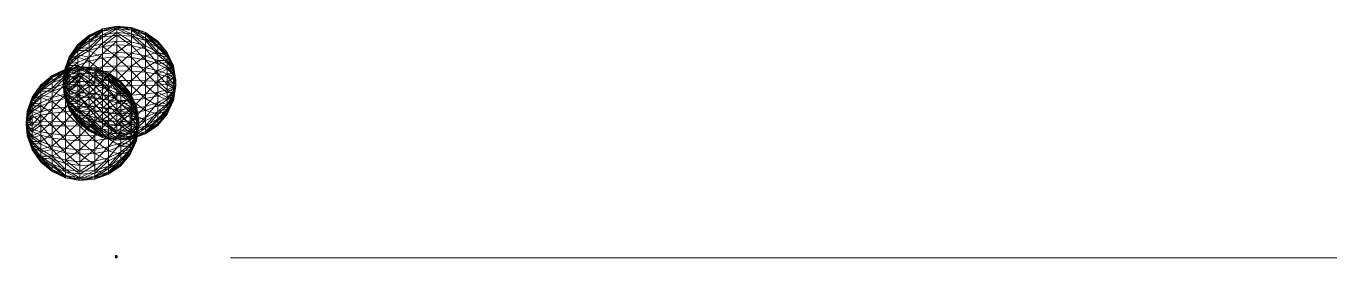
# Model space of a CAD drawing. Header units: metres. Extents: x -1934 to 257, y 0 to 411.
# Drawn here: x -18.9 to 257.5, y 0 to 48.8 of the extents above; entities outside this region: 1.
import ezdxf

# ---------------------------------------------------------------- set-up
doc = ezdxf.new("R2010")
doc.units = ezdxf.units.M
doc.header["$MEASUREMENT"] = 0
doc.layers.get('0').update_dxf_attribs({"true_color": 0xffdd36})
doc.layers.add('Layer0', color=7, linetype='Continuous', lineweight=0, true_color=0xff5454)
doc.layers.add('tri', color=7, linetype='Continuous', lineweight=0, true_color=0xffb026)

# ---------------------------------------------------------------- blocks, each defined once
blk = doc.blocks.new('*U4')
at = {"layer": 'Layer0', "color": 40, "linetype": 'Continuous', "lineweight": 0, "true_color": 0xf9c81a}
mesh = blk.add_polyface(dxfattribs=at)
corners = [(-5, -6, 6), (5, 6, 6), (-5, 6, 6), (5, -6, 6), (5, 0, -6), (-5, 0, -6)]
mesh.append_faces([[corners[k] for k in face] for face in [(0, 1, 2), (2, 5, 0), (1, 3, 4)]], dxfattribs={"color": 40})
mesh.append_faces([[corners[k] for k in face] for face in [(1, 0, 3), (2, 4, 5), (4, 2, 1), (3, 5, 4), (5, 3, 0)]], dxfattribs={"vtx0": -1, "color": 40})
blk = doc.blocks.new('Difference')
at = {"layer": 'Layer0', "color": 40, "linetype": 'Continuous', "lineweight": 0, "true_color": 0xf9c81a}
mesh = blk.add_polyface(dxfattribs=at)
corners = [(5, 6, 27), (-5, 0, 16), (5, 0, 16), (-5, 6, 27), (5, -6, 27), (-5, -6, 27), (5, 9, -27), (5, -9, 27), (5, -9, -27), (5, 9, 27), (-5, -9, 27), (-5, -9, -27), (-5, 9, -27), (-5, 9, 27)]
mesh.append_faces([[corners[k] for k in face] for face in [(0, 1, 2), (0, 6, 9), (0, 13, 3)]], dxfattribs={"color": 40})
mesh.append_faces([[corners[k] for k in face] for face in [(1, 0, 3), (1, 4, 2), (4, 1, 5), (6, 7, 8), (7, 5, 10), (5, 7, 4), (5, 11, 10), (12, 3, 13), (6, 11, 12), (11, 6, 8), (13, 6, 12), (6, 13, 9), (13, 0, 9), (7, 11, 8), (11, 7, 10)]], dxfattribs={"vtx0": -1, "color": 40})
mesh.append_faces([[corners[k] for k in face] for face in [(7, 6, 4), (4, 6, 2), (2, 6, 0), (11, 5, 12)]], dxfattribs={"vtx0": -1, "vtx1": -1, "color": 40})
mesh.append_faces([[corners[k] for k in face] for face in [(12, 5, 1), (12, 1, 3)]], dxfattribs={"vtx0": -1, "vtx2": -1, "color": 40})
blk = doc.blocks.new('*U1')
at = {"layer": 'Layer0', "color": 7, "linetype": 'Continuous', "lineweight": 0, "true_color": 0xffffff}
mesh = blk.add_polyface(dxfattribs=at)
corners = [(-254, 381, -121), (-347, 270, -172), (-254, 337, -215), (-22, 451, -143), (-143, 381, -243), (-22, 399, -255), (-143, 431, -136), (-347, 284, 148), (-254, 390, 86), (-254, 355, 184), (-22, 473, -21), (-143, 451, -20), (-22, 462, 102), (-143, 401, 208), (-143, 441, 97), (-22, 420, 218), (-347, 320, -14), (-254, 399, -18), (100, 441, -140), (-347, 305, -97), (100, 390, -249), (100, 312, -342), (-22, 319, -349), (-143, 305, -333), (-254, 270, -295), (100, 462, -21), (-254, 295, 270), (-143, 333, 305), (-22, 349, 319), (100, 342, 312), (-22, 255, 399), (100, 411, 213)]
mesh.append_faces([[corners[k] for k in face] for face in [(0, 1, 2), (3, 4, 5), (4, 3, 6), (7, 8, 9), (10, 6, 3), (6, 10, 11), (12, 13, 14), (13, 12, 15), (6, 2, 4), (2, 6, 0), (8, 16, 17), (12, 11, 10), (11, 12, 14), (14, 17, 11), (17, 14, 8), (18, 10, 3), (11, 0, 6), (0, 11, 17), (14, 9, 8), (9, 14, 13), (17, 19, 0), (20, 3, 5), (21, 5, 22), (5, 23, 22), (23, 5, 4), (4, 24, 23), (24, 4, 2), (25, 12, 10), (26, 7, 9), (13, 26, 9), (26, 13, 27), (15, 27, 13), (27, 15, 28), (15, 29, 28), (29, 30, 28), (12, 31, 15)]], dxfattribs={"vtx0": -1, "color": 7})
mesh = blk.add_polyface(dxfattribs=at)
corners = [(316, 161, -311), (216, 284, -310), (216, 194, -373), (100, 312, -342), (100, 213, -411), (-22, 319, -349), (216, 91, -411), (-22, 218, -420), (100, 100, -452), (316, 334, -106), (216, 420, -19), (216, 401, -127), (316, 350, -16), (216, 411, 91), (100, 462, -21), (100, 441, -140), (-22, 473, -21), (316, 188, 295), (216, 127, 401), (216, 226, 355), (100, 140, 441), (100, 249, 390), (-22, 143, 451), (-22, 451, -143), (100, 390, -249), (216, 355, -226), (316, 295, -188), (316, 236, -258), (-22, 399, -255), (316, 258, 236), (216, 310, 284), (-22, 462, 102), (100, 452, 100), (216, 373, 194), (100, 411, 213), (100, 342, 312), (-22, 420, 218), (-22, 255, 399)]
mesh.append_faces([[corners[k] for k in face] for face in [(0, 1, 2), (2, 3, 4), (3, 2, 1), (5, 4, 3), (4, 6, 2), (7, 8, 4), (9, 10, 11), (12, 13, 10), (11, 14, 15), (14, 11, 10), (16, 15, 14), (17, 18, 19), (19, 20, 21), (20, 19, 18), (22, 21, 20), (23, 24, 15), (25, 15, 24), (15, 25, 11), (26, 11, 25), (27, 25, 1), (1, 24, 3), (24, 1, 25), (28, 3, 24), (29, 19, 30), (31, 14, 32), (10, 32, 14), (32, 10, 13), (33, 32, 13), (32, 33, 34), (30, 34, 33), (34, 30, 35), (35, 36, 34), (37, 35, 21), (34, 31, 32), (30, 21, 35), (21, 30, 19)]], dxfattribs={"vtx0": -1, "color": 7})
mesh = blk.add_polyface(dxfattribs=at)
corners = [(-254, 270, -295), (-347, 270, -172), (-347, 216, -236), (-418, 185, -118), (-418, 148, -162), (-460, 87, -56), (-254, 184, -355), (-347, 148, -284), (-418, 101, -195), (-418, 209, -66), (-460, 103, -5), (-460, 99, -31), (-418, 219, -10), (-460, 101, 22), (-418, 195, 101), (-460, 92, 48), (-418, 214, 47), (-254, 381, -121), (-347, 305, -97), (-347, 284, 148), (-347, 313, 69), (-254, 390, 86), (-347, 320, -14), (-254, 399, -18), (-254, 215, 337), (-347, 97, 305), (-347, 172, 270), (-418, 118, 185), (-418, 162, 148), (-347, 236, 216), (-254, 295, 270)]
mesh.append_faces([[corners[k] for k in face] for face in [(0, 1, 2), (2, 3, 4), (3, 2, 1), (5, 4, 3), (6, 2, 7), (7, 4, 8), (4, 7, 2), (9, 10, 11), (10, 9, 12), (13, 14, 15), (14, 13, 16), (3, 11, 5), (11, 3, 9), (1, 17, 18), (16, 19, 14), (19, 16, 20), (21, 19, 20), (10, 16, 13), (16, 10, 12), (1, 9, 3), (9, 1, 18), (22, 21, 20), (12, 20, 16), (20, 12, 22), (18, 23, 22), (18, 12, 9), (12, 18, 22), (24, 25, 26), (25, 27, 26), (28, 26, 27), (26, 28, 29), (19, 30, 29), (29, 24, 26), (14, 29, 28), (29, 14, 19), (28, 15, 14)]], dxfattribs={"vtx0": -1, "color": 7})
mesh = blk.add_polyface(dxfattribs=at)
corners = [(-347, 270, -172), (-254, 270, -295), (-254, 337, -215), (100, 213, -411), (-22, 319, -349), (-22, 218, -420), (-143, 305, -333), (-143, 208, -401), (-254, 184, -355), (-347, 216, -236), (100, 140, 441), (-22, 21, 473), (-22, 143, 451), (-143, 243, 381), (-254, 121, 381), (-254, 215, 337), (-143, 136, 431), (100, 100, -452), (-22, 102, -462), (-22, -21, -473), (-143, 97, -441), (-143, -20, -451), (-254, 86, -390), (-254, -18, -399), (100, -21, -462), (-347, 148, -284), (-347, 69, -313), (100, 249, 390), (-22, 255, 399), (-347, 97, 305), (-254, 18, 399), (-143, 20, 451), (-347, 14, 320), (-143, 333, 305), (-254, 295, 270), (-347, 236, 216), (-22, 349, 319)]
mesh.append_faces([[corners[k] for k in face] for face in [(0, 1, 2), (3, 4, 5), (5, 6, 7), (6, 5, 4), (7, 1, 8), (1, 7, 6), (9, 8, 1), (10, 11, 12), (13, 14, 15), (14, 13, 16), (17, 5, 18), (19, 20, 21), (20, 19, 18), (21, 22, 23), (22, 21, 20), (18, 7, 20), (7, 18, 5), (24, 18, 19), (25, 22, 8), (20, 8, 22), (8, 20, 7), (26, 23, 22), (27, 12, 28), (29, 15, 14), (16, 30, 14), (30, 16, 31), (12, 31, 16), (31, 12, 11), (32, 14, 30), (28, 16, 13), (16, 28, 12), (33, 15, 34), (15, 33, 13), (15, 35, 34), (36, 13, 33), (13, 36, 28)]], dxfattribs={"vtx0": -1, "color": 7})
mesh = blk.add_polyface(dxfattribs=at)
corners = [(395, 173, -189), (316, 161, -311), (395, 118, -227), (316, 236, -258), (216, 284, -310), (395, 216, -138), (316, 295, -188), (447, 122, -78), (447, 144, -6), (395, 244, -77), (447, 138, -44), (395, 256, -11), (216, 420, -19), (316, 334, -106), (316, 350, -16), (216, 411, 91), (316, 342, 75), (395, 250, 55), (447, 141, 31), (216, 401, -127), (216, 355, -226), (316, 188, 295), (395, 189, 173), (395, 138, 216), (316, 258, 236), (216, 226, 355), (316, 311, 161), (395, 227, 118), (216, 373, 194), (216, 310, 284), (447, 128, 66)]
mesh.append_faces([[corners[k] for k in face] for face in [(0, 1, 2), (1, 0, 3), (4, 1, 3), (5, 3, 0), (3, 5, 6), (0, 7, 5), (8, 9, 10), (9, 8, 11), (12, 13, 14), (15, 14, 16), (10, 5, 7), (5, 10, 9), (11, 13, 9), (13, 11, 14), (17, 8, 18), (8, 17, 11), (19, 6, 13), (9, 6, 5), (6, 9, 13), (20, 3, 6), (21, 22, 23), (22, 21, 24), (25, 24, 21), (16, 11, 17), (11, 16, 14), (26, 17, 27), (17, 26, 16), (26, 15, 16), (15, 26, 28), (24, 27, 22), (27, 24, 26), (24, 28, 26), (28, 24, 29), (27, 18, 30), (18, 27, 17), (30, 22, 27)]], dxfattribs={"vtx0": -1, "color": 7})
mesh = blk.add_polyface(dxfattribs=at)
corners = [(-418, 148, -162), (-460, 87, -56), (-460, 70, -76), (-468, 0, 0), (-418, 101, -195), (-460, 48, -92), (-460, 31, 99), (-460, 5, 103), (-460, 22, -101), (-347, 69, -313), (-418, 47, -214), (-347, 148, -284), (-460, -5, -103), (-418, -10, -219), (-347, -14, -320), (-254, 86, -390), (-254, -18, -399), (-460, 103, -5), (-460, 101, 22), (-460, 99, -31), (-460, 92, 48), (-460, 56, 87), (-254, 121, 381), (-347, 14, 320), (-347, 97, 305), (-418, 66, 209), (-418, 10, 219), (-418, 118, 185), (-460, 76, 70), (-418, 162, 148)]
mesh.append_faces([[corners[k] for k in face] for face in [(1, 3, 2), (2, 3, 5), (6, 7, 3), (5, 3, 8), (8, 3, 12), (17, 18, 3), (17, 3, 19), (19, 3, 1), (18, 20, 3), (21, 6, 3), (20, 28, 3), (28, 21, 3)]], dxfattribs={"color": 7})
mesh.append_faces([[corners[k] for k in face] for face in [(0, 1, 2), (4, 2, 5), (2, 4, 0), (9, 4, 10), (4, 9, 11), (10, 12, 13), (12, 10, 8), (9, 13, 14), (13, 9, 10), (15, 11, 9), (10, 5, 8), (5, 10, 4), (16, 9, 14), (22, 23, 24), (25, 23, 26), (23, 25, 24), (21, 25, 6), (25, 21, 27), (6, 26, 7), (26, 6, 25), (27, 24, 25), (28, 27, 21), (27, 28, 29), (20, 29, 28)]], dxfattribs={"vtx0": -1, "color": 7})
mesh = blk.add_polyface(dxfattribs=at)
corners = [(447, 97, -106), (395, 118, -227), (447, 66, -128), (395, 173, -189), (395, 55, -250), (447, 31, -141), (-22, 21, 473), (100, 140, 441), (100, 21, 462), (316, 75, -342), (316, 161, -311), (216, 194, -373), (216, 91, -411), (100, 213, -411), (100, 100, -452), (447, -6, -144), (395, -11, -256), (216, -19, -420), (100, -21, -462), (316, -16, -350), (-22, 102, -462), (447, 122, -78), (216, 127, 401), (216, 19, 420), (316, 106, 334), (316, 16, 350), (395, 77, 244), (395, 11, 256), (316, 188, 295), (395, 138, 216), (447, 78, 122), (447, 44, 138), (447, 106, 97), (395, 189, 173), (447, 6, 144), (447, 128, 66)]
mesh.append_faces([[corners[k] for k in face] for face in [(0, 1, 2), (1, 0, 3), (2, 4, 5), (4, 2, 1), (6, 7, 8), (1, 9, 4), (9, 1, 10), (9, 11, 12), (11, 9, 10), (12, 13, 14), (15, 4, 16), (4, 15, 5), (17, 14, 18), (14, 17, 12), (19, 12, 17), (12, 19, 9), (16, 9, 19), (9, 16, 4), (20, 18, 14), (21, 3, 0), (22, 8, 7), (8, 22, 23), (24, 23, 22), (23, 24, 25), (25, 26, 27), (26, 25, 24), (22, 28, 24), (24, 29, 26), (29, 24, 28), (26, 30, 31), (30, 26, 29), (29, 32, 30), (32, 29, 33), (27, 31, 34), (31, 27, 26), (33, 35, 32)]], dxfattribs={"vtx0": -1, "color": 7})
mesh = blk.add_polyface(dxfattribs=at)
corners = [(468, 12, 19), (466, 0, 0), (468, 7, 22), (468, 19, -12), (468, 15, -17), (447, 97, -106), (447, 122, -78), (468, 11, -20), (447, 66, -128), (447, 31, -141), (468, 5, -22), (468, -1, -23), (447, -6, -144), (468, 22, -7), (447, 138, -44), (468, 22, 5), (468, 20, 11), (468, 23, -1), (447, 144, -6), (447, 141, 31), (447, 128, 66), (468, 1, 23), (447, 6, 144), (447, 44, 138), (447, 78, 122), (468, 17, 15), (447, 106, 97)]
mesh.append_faces([[corners[k] for k in face] for face in [(0, 1, 2), (3, 4, 1), (4, 7, 1), (7, 10, 1), (10, 11, 1), (15, 1, 16), (17, 1, 15), (17, 13, 1), (13, 3, 1), (2, 1, 21), (0, 23, 24), (16, 1, 25), (25, 1, 0)]], dxfattribs={"color": 7})
mesh.append_faces([[corners[k] for k in face] for face in [(3, 5, 4), (5, 3, 6), (4, 8, 7), (8, 4, 5), (7, 9, 10), (9, 7, 8), (11, 9, 12), (9, 11, 10), (13, 6, 3), (6, 13, 14), (17, 14, 13), (14, 17, 18), (19, 17, 15), (17, 19, 18), (20, 15, 16), (15, 20, 19), (22, 2, 21), (2, 22, 23), (23, 0, 2), (26, 16, 25), (16, 26, 20), (24, 25, 0), (25, 24, 26)]], dxfattribs={"vtx0": -1, "color": 7})
mesh = blk.add_polyface(dxfattribs=at)
corners = [(-418, -47, 214), (-347, 14, 320), (-347, -69, 313), (-418, 10, 219), (-468, 0, 0), (-460, -48, 92), (-460, -70, 76), (-460, -31, -99), (-460, -5, -103), (-254, -121, -381), (-347, -14, -320), (-347, -97, -305), (-418, -66, -209), (-418, -10, -219), (-460, -99, 31), (-460, -103, 5), (-254, -86, 390), (-347, -148, 284), (-460, 5, 103), (-460, -22, 101), (-460, -56, -87), (-460, -87, 56), (-460, -92, -48), (-418, -162, -148), (-460, -76, -70), (-418, -118, -185), (-460, -101, -22), (-418, -101, 195), (-418, -148, 162), (-254, 18, 399)]
mesh.append_faces([[corners[k] for k in face] for face in [(4, 5, 6), (4, 7, 8), (4, 14, 15), (18, 19, 4), (4, 20, 7), (4, 6, 21), (4, 22, 24), (4, 26, 22), (4, 24, 20), (4, 21, 14), (4, 15, 26), (4, 19, 5)]], dxfattribs={"color": 7})
mesh.append_faces([[corners[k] for k in face] for face in [(0, 1, 2), (1, 0, 3), (9, 10, 11), (10, 12, 11), (12, 10, 13), (13, 7, 12), (7, 13, 8), (16, 17, 2), (22, 23, 24), (25, 11, 12), (12, 20, 25), (20, 12, 7), (25, 24, 23), (24, 25, 20), (6, 27, 28), (27, 6, 5), (5, 0, 27), (0, 5, 19), (27, 2, 17), (2, 27, 0), (28, 21, 6), (29, 2, 1), (19, 3, 0), (3, 19, 18)]], dxfattribs={"vtx0": -1, "color": 7})
mesh = blk.add_polyface(dxfattribs=at)
corners = [(100, 21, 462), (-22, -102, 462), (-22, 21, 473), (-143, -97, 441), (-143, 20, 451), (-254, -184, 355), (-254, -86, 390), (-143, -208, 401), (-22, -218, 420), (100, -100, 452), (-22, -143, -451), (-143, -20, -451), (-143, -136, -431), (-22, -21, -473), (-254, -18, -399), (-254, -121, -381), (-347, -14, -320), (100, -249, -390), (-22, -255, -399), (-143, -243, -381), (-254, -215, -337), (-347, -148, 284), (100, -213, 411), (-22, -319, 349), (-254, 18, 399), (-347, -97, -305), (100, -140, -441), (-347, -270, 172), (-254, -270, 295), (-254, -337, 215), (-143, -305, 333), (-22, -349, -319), (-143, -333, -305), (-254, -295, -270), (-347, -236, -216), (-347, -216, 236), (-347, -69, 313)]
mesh.append_faces([[corners[k] for k in face] for face in [(0, 1, 2), (2, 3, 4), (3, 2, 1), (3, 5, 6), (5, 3, 7), (1, 7, 3), (7, 1, 8), (9, 8, 1), (10, 11, 12), (11, 10, 13), (12, 14, 15), (14, 12, 11), (16, 15, 14), (17, 10, 18), (18, 12, 19), (12, 18, 10), (19, 15, 20), (15, 19, 12), (21, 6, 5), (22, 23, 8), (4, 6, 24), (6, 4, 3), (25, 20, 15), (26, 13, 10), (27, 28, 29), (7, 28, 5), (28, 7, 30), (31, 19, 32), (19, 31, 18), (32, 20, 33), (20, 32, 19), (20, 34, 33), (35, 5, 28), (36, 24, 6), (8, 30, 7), (30, 8, 23)]], dxfattribs={"vtx0": -1, "color": 7})
mesh = blk.add_polyface(dxfattribs=at)
corners = [(-22, -102, 462), (100, 21, 462), (100, -100, 452), (316, 16, 350), (395, -55, 250), (316, -75, 342), (395, 11, 256), (216, -91, 411), (100, -213, 411), (447, -78, -122), (395, -77, -244), (395, -138, -216), (447, -44, -138), (395, -118, 227), (447, -97, 106), (395, -173, 189), (447, -66, 128), (316, -106, -334), (316, -188, -295), (216, -127, -401), (395, -11, -256), (447, -6, -144), (316, -16, -350), (216, -19, -420), (100, -21, -462), (100, -140, -441), (-22, -21, -473), (316, -161, 311), (447, -106, -97), (395, -189, -173), (216, 19, 420), (447, -31, 141), (447, 6, 144), (216, -194, 373), (447, -128, -66), (447, -122, 78)]
mesh.append_faces([[corners[k] for k in face] for face in [(0, 1, 2), (3, 4, 5), (4, 3, 6), (7, 8, 2), (9, 10, 11), (10, 9, 12), (13, 14, 15), (14, 13, 16), (11, 17, 18), (17, 11, 10), (19, 18, 17), (12, 20, 10), (20, 12, 21), (10, 22, 17), (22, 10, 20), (17, 23, 19), (23, 17, 22), (19, 24, 25), (24, 19, 23), (26, 25, 24), (5, 13, 27), (13, 5, 4), (28, 11, 29), (11, 28, 9), (3, 7, 30), (7, 3, 5), (6, 31, 4), (31, 6, 32), (5, 33, 7), (33, 5, 27), (4, 16, 13), (16, 4, 31), (30, 2, 1), (2, 30, 7), (29, 34, 28), (35, 15, 14)]], dxfattribs={"vtx0": -1, "color": 7})
mesh = blk.add_polyface(dxfattribs=at)
corners = [(466, 0, 0), (468, -15, 17), (468, -11, 20), (447, -97, 106), (468, -19, 12), (447, -122, 78), (468, 1, 23), (468, -5, 22), (468, -1, -23), (468, -7, -22), (447, -6, -144), (447, -44, -138), (468, -12, -19), (447, -78, -122), (468, -22, -5), (447, -128, -66), (447, -141, -31), (468, -20, -11), (468, -17, -15), (447, -106, -97), (447, 6, 144), (447, -31, 141), (468, -23, 1), (468, -22, 7), (447, -138, 44), (447, -66, 128), (447, -144, 6)]
mesh.append_faces([[corners[k] for k in face] for face in [(0, 1, 2), (6, 0, 7), (0, 8, 9), (0, 9, 12), (0, 12, 18), (0, 17, 14), (0, 22, 23), (0, 14, 22), (0, 2, 7), (0, 23, 4), (0, 18, 17), (0, 4, 1)]], dxfattribs={"color": 7})
mesh.append_faces([[corners[k] for k in face] for face in [(3, 4, 5), (4, 3, 1), (9, 10, 11), (10, 9, 8), (12, 11, 13), (11, 12, 9), (14, 15, 16), (15, 14, 17), (18, 13, 19), (13, 18, 12), (20, 7, 21), (7, 20, 6), (5, 23, 24), (23, 5, 4), (21, 2, 25), (2, 21, 7), (22, 16, 26), (16, 22, 14), (25, 1, 3), (1, 25, 2), (24, 22, 26), (22, 24, 23), (17, 19, 15), (19, 17, 18)]], dxfattribs={"vtx0": -1, "color": 7})
mesh = blk.add_polyface(dxfattribs=at)
corners = [(-418, -209, 66), (-347, -270, 172), (-347, -305, 97), (-418, -185, 118), (-254, -399, 18), (-347, -313, -69), (-347, -320, 14), (-460, -103, 5), (-418, -219, 10), (-460, -99, 31), (-347, -284, -148), (-254, -295, -270), (-347, -236, -216), (-418, -195, -101), (-460, -101, -22), (-418, -214, -47), (-460, -92, -48), (-418, -162, -148), (-254, -215, -337), (-347, -97, -305), (-347, -172, -270), (-418, -118, -185), (-418, -148, 162), (-347, -148, 284), (-347, -216, 236), (-418, -101, 195), (-254, -270, 295), (-254, -184, 355), (-254, -390, -86), (-460, -87, 56), (-254, -381, 121)]
mesh.append_faces([[corners[k] for k in face] for face in [(0, 1, 2), (1, 0, 3), (4, 5, 6), (7, 0, 8), (0, 7, 9), (10, 11, 12), (13, 14, 15), (14, 13, 16), (17, 16, 13), (18, 19, 20), (19, 21, 20), (20, 17, 12), (17, 20, 21), (15, 7, 8), (7, 15, 14), (22, 23, 24), (23, 22, 25), (2, 4, 6), (26, 1, 24), (12, 18, 20), (27, 24, 23), (28, 10, 5), (12, 13, 10), (13, 12, 17), (10, 15, 5), (15, 10, 13), (29, 22, 3), (5, 8, 6), (8, 5, 15), (1, 30, 2), (8, 2, 6), (2, 8, 0), (9, 3, 0), (3, 9, 29), (3, 24, 1), (24, 3, 22)]], dxfattribs={"vtx0": -1, "color": 7})
mesh = blk.add_polyface(dxfattribs=at)
corners = [(100, -452, -100), (216, -373, -194), (100, -411, -213), (216, -411, -91), (-22, -462, -102), (-22, -218, 420), (100, -100, 452), (100, -213, 411), (216, -91, 411), (216, -194, 373), (216, -310, -284), (100, -249, -390), (100, -342, -312), (216, -226, -355), (-22, -255, -399), (-22, -143, -451), (100, -140, -441), (-22, -319, 349), (100, -312, 342), (-22, -451, 143), (100, -390, 249), (100, -441, 140), (316, -188, -295), (216, -127, -401), (100, -462, 21), (216, -401, 127), (216, -420, 19), (316, -258, -236), (-22, -420, -218), (316, -161, 311), (216, -284, 310), (216, -355, 226), (-22, -399, 255), (316, -295, 188), (316, -334, 106), (-22, -473, 21), (316, -311, -161)]
mesh.append_faces([[corners[k] for k in face] for face in [(0, 1, 2), (1, 0, 3), (2, 4, 0), (5, 6, 7), (7, 8, 9), (10, 11, 12), (11, 10, 13), (14, 12, 11), (15, 11, 16), (17, 7, 18), (19, 20, 21), (22, 23, 13), (13, 16, 11), (16, 13, 23), (24, 25, 26), (25, 24, 21), (1, 27, 10), (2, 10, 12), (10, 2, 1), (12, 28, 2), (29, 30, 9), (21, 31, 25), (31, 21, 20), (32, 18, 20), (33, 25, 31), (34, 26, 25), (35, 21, 24), (27, 13, 10), (3, 36, 1), (20, 30, 31), (30, 20, 18), (24, 3, 0), (3, 24, 26), (0, 35, 24), (9, 18, 7), (18, 9, 30)]], dxfattribs={"vtx0": -1, "color": 7})
mesh = blk.add_polyface(dxfattribs=at)
corners = [(316, -161, 311), (395, -173, 189), (316, -236, 258), (395, -118, 227), (395, -216, 138), (316, -295, 188), (316, -258, -236), (216, -373, -194), (316, -311, -161), (216, -284, 310), (447, -141, -31), (395, -227, -118), (395, -250, -55), (447, -128, -66), (316, -342, -75), (395, -244, 77), (316, -334, 106), (216, -401, 127), (216, -420, 19), (316, -350, 16), (395, -189, -173), (316, -188, -295), (395, -138, -216), (216, -226, -355), (216, -411, -91), (395, -256, 11), (447, -138, 44), (447, -122, 78), (447, -144, 6), (216, -355, 226)]
mesh.append_faces([[corners[k] for k in face] for face in [(0, 1, 2), (1, 0, 3), (2, 4, 5), (4, 2, 1), (6, 7, 8), (9, 0, 2), (10, 11, 12), (11, 10, 13), (12, 8, 14), (8, 12, 11), (5, 15, 16), (15, 5, 4), (17, 5, 16), (18, 16, 19), (20, 21, 6), (21, 20, 22), (23, 6, 21), (8, 24, 14), (16, 25, 19), (25, 16, 15), (4, 26, 15), (26, 4, 27), (28, 12, 25), (12, 28, 10), (25, 14, 19), (14, 25, 12), (18, 14, 24), (14, 18, 19), (13, 20, 11), (11, 6, 8), (6, 11, 20), (1, 27, 4), (15, 28, 25), (28, 15, 26), (29, 2, 5), (2, 29, 9)]], dxfattribs={"vtx0": -1, "color": 7})
mesh = blk.add_polyface(dxfattribs=at)
corners = [(-22, -462, -102), (100, -411, -213), (-22, -420, -218), (100, -342, -312), (-22, -255, -399), (-22, -349, -319), (-347, -313, -69), (-254, -399, 18), (-254, -390, -86), (100, -390, 249), (-22, -451, 143), (-22, -399, 255), (-254, -295, -270), (-143, -401, -208), (-143, -333, -305), (-254, -355, -184), (-347, -284, -148), (-254, -270, 295), (-143, -381, 243), (-254, -337, 215), (-143, -305, 333), (-254, -381, 121), (-143, -451, 20), (-143, -431, 136), (-143, -441, -97), (-22, -473, 21), (-22, -319, 349), (100, -312, 342), (-347, -305, 97), (100, -441, 140), (-347, -270, 172), (100, -452, -100)]
mesh.append_faces([[corners[k] for k in face] for face in [(0, 1, 2), (3, 4, 5), (6, 7, 8), (9, 10, 11), (12, 13, 14), (13, 12, 15), (12, 16, 15), (17, 18, 19), (18, 17, 20), (2, 3, 5), (14, 2, 5), (2, 14, 13), (21, 22, 7), (22, 21, 23), (24, 25, 0), (25, 24, 22), (8, 22, 24), (22, 8, 7), (20, 11, 18), (11, 20, 26), (27, 11, 26), (7, 28, 21), (29, 25, 10), (23, 25, 22), (25, 23, 10), (18, 10, 23), (10, 18, 11), (19, 23, 21), (23, 19, 18), (15, 24, 13), (24, 15, 8), (16, 8, 15), (13, 0, 2), (0, 13, 24), (21, 30, 19), (25, 31, 0)]], dxfattribs={"vtx0": -1, "color": 7})
blk = doc.blocks.new('Perfect Sphere')
at = {"layer": 'Layer0', "color": 7, "linetype": 'Continuous', "lineweight": 0, "true_color": 0xffffff}
blk.add_blockref('*U1', (-20.13395, 1449.05615, 1176.44505), dxfattribs=at)
blk = doc.blocks.new('Sphere')
at = {"layer": 'Layer0', "color": 0, "linetype": 'Continuous', "lineweight": 0}
mesh = blk.add_polyface(dxfattribs=at)
corners = [(-34, 8, 82), (-36, 5, 79), (-35, 8, 79), (-37, 5, 76), (-36, 8, 76), (-37, 5, 73), (-37, 9, 73), (-38, 6, 70), (-37, 9, 70), (-38, 6, 67), (-37, 9, 67), (-37, 9, 64), (-38, 6, 64), (-37, 9, 60), (-37, 5, 60), (-36, 8, 57), (-37, 5, 57), (-35, 8, 54), (-36, 5, 54), (-34, 8, 51), (-34, 11, 79), (-35, 11, 76), (-36, 12, 73), (-36, 12, 70), (-36, 12, 67), (-36, 12, 64), (-36, 12, 60), (-35, 11, 57), (-34, 11, 54), (-33, 11, 51), (-33, 14, 79), (-34, 14, 76), (-35, 15, 73), (-35, 15, 70), (-35, 15, 67), (-35, 15, 64), (-35, 15, 60), (-34, 14, 57), (-33, 14, 54)]
mesh.append_faces([[corners[k] for k in face] for face in [(0, 1, 2), (2, 3, 4), (4, 5, 6), (6, 7, 8), (9, 8, 7), (8, 9, 10), (11, 9, 12), (9, 11, 10), (12, 13, 11), (14, 15, 13), (16, 17, 15), (18, 19, 17), (4, 20, 2), (20, 4, 21), (6, 21, 4), (21, 6, 22), (8, 22, 6), (22, 8, 23), (10, 23, 8), (23, 10, 24), (25, 10, 11), (10, 25, 24), (26, 11, 13), (11, 26, 25), (27, 13, 15), (13, 27, 26), (28, 15, 17), (15, 28, 27), (17, 29, 28), (21, 30, 20), (22, 31, 21), (31, 22, 32), (23, 32, 22), (32, 23, 33), (24, 33, 23), (33, 24, 34), (35, 24, 25), (24, 35, 34), (36, 25, 26), (25, 36, 35), (37, 26, 27), (26, 37, 36), (38, 27, 28)]], dxfattribs={"vtx0": -1, "color": 0})
mesh = blk.add_polyface(dxfattribs=at)
corners = [(-36, 2, 79), (-35, -1, 82), (-36, -1, 79), (-37, 2, 76), (-37, -1, 76), (-38, 2, 73), (-38, -1, 73), (-38, 2, 70), (-38, -1, 70), (-38, 2, 67), (-38, -1, 67), (-38, -1, 64), (-38, 2, 64), (-38, -1, 60), (-38, 2, 60), (-37, -1, 57), (-37, 2, 57), (-36, -1, 54), (-36, 2, 54), (-35, -1, 51), (-35, 2, 51), (-34, 5, 82), (-36, 5, 79), (-37, 5, 76), (-37, 5, 73), (-38, 6, 70), (-38, 6, 67), (-38, 6, 64), (-37, 5, 60), (-37, 5, 57), (-36, 5, 54), (-34, 5, 51), (-35, 8, 79), (-36, 8, 76), (-37, 9, 73), (-37, 9, 60), (-36, 8, 57), (-35, 8, 54)]
mesh.append_faces([[corners[k] for k in face] for face in [(0, 1, 2), (3, 2, 4), (2, 3, 0), (5, 4, 6), (4, 5, 3), (7, 6, 8), (6, 7, 5), (9, 8, 10), (8, 9, 7), (11, 9, 10), (9, 11, 12), (13, 12, 11), (12, 13, 14), (15, 14, 13), (14, 15, 16), (17, 16, 15), (16, 17, 18), (19, 18, 17), (18, 19, 20), (21, 0, 22), (3, 22, 0), (22, 3, 23), (5, 23, 3), (23, 5, 24), (7, 24, 5), (24, 7, 25), (9, 25, 7), (25, 9, 26), (27, 9, 12), (9, 27, 26), (28, 12, 14), (12, 28, 27), (29, 14, 16), (14, 29, 28), (30, 16, 18), (16, 30, 29), (18, 31, 30), (23, 32, 22), (24, 33, 23), (25, 34, 24), (35, 27, 28), (36, 28, 29), (37, 29, 30)]], dxfattribs={"vtx0": -1, "color": 0})
mesh = blk.add_polyface(dxfattribs=at)
corners = [(-30, 2, 90), (-28, -1, 93), (-30, -1, 90), (-32, 2, 88), (-32, -1, 88), (-33, 2, 85), (-33, -1, 85), (-35, 2, 82), (-35, -1, 82), (-36, 2, 79), (-33, -1, 48), (-35, 2, 51), (-35, -1, 51), (-33, 2, 48), (-32, -1, 46), (-32, 2, 46), (-30, -1, 43), (-30, 2, 43), (-28, -1, 41), (-27, 4, 93), (-30, 4, 90), (-31, 5, 88), (-33, 5, 85), (-34, 5, 82), (-34, 5, 51), (-36, 2, 54), (-33, 5, 48), (-31, 5, 46), (-30, 4, 43), (-27, 4, 41), (-27, 6, 93), (-29, 7, 90), (-31, 7, 88), (-33, 8, 85), (-36, 5, 79), (-34, 8, 82), (-34, 8, 51), (-36, 5, 54), (-33, 8, 48), (-31, 7, 46), (-29, 7, 43), (-27, 6, 41)]
mesh.append_faces([[corners[k] for k in face] for face in [(0, 1, 2), (3, 2, 4), (2, 3, 0), (5, 4, 6), (4, 5, 3), (7, 6, 8), (6, 7, 5), (8, 9, 7), (10, 11, 12), (11, 10, 13), (14, 13, 10), (13, 14, 15), (16, 15, 14), (15, 16, 17), (18, 17, 16), (19, 0, 20), (3, 20, 0), (20, 3, 21), (5, 21, 3), (21, 5, 22), (7, 22, 5), (22, 7, 23), (9, 23, 7), (24, 25, 11), (26, 11, 13), (11, 26, 24), (27, 13, 15), (13, 27, 26), (28, 15, 17), (15, 28, 27), (17, 29, 28), (30, 20, 31), (21, 31, 20), (31, 21, 32), (22, 32, 21), (23, 33, 22), (34, 35, 23), (36, 37, 24), (38, 24, 26), (39, 26, 27), (40, 27, 28), (27, 40, 39), (28, 41, 40)]], dxfattribs={"vtx0": -1, "color": 0})
mesh = blk.add_polyface(dxfattribs=at)
corners = [(-30, 15, 85), (-32, 13, 82), (-31, 16, 82), (-33, 14, 79), (-32, 17, 79), (-34, 14, 76), (-33, 17, 76), (-35, 15, 73), (-33, 17, 73), (-35, 15, 70), (-34, 18, 70), (-35, 15, 67), (-34, 18, 67), (-34, 18, 64), (-35, 15, 64), (-33, 17, 60), (-35, 15, 60), (-33, 17, 57), (-34, 14, 57), (-32, 17, 54), (-33, 14, 54), (-31, 16, 51), (-32, 13, 51), (-30, 15, 48), (-25, 16, 90), (-28, 15, 88), (-27, 17, 88), (-28, 18, 85), (-29, 19, 82), (-30, 19, 79), (-31, 20, 76), (-32, 20, 73), (-32, 20, 60), (-31, 20, 57), (-30, 19, 54), (-29, 19, 51), (-28, 18, 48), (-27, 17, 46), (-28, 15, 46), (-25, 16, 43), (-25, 19, 88), (-25, 19, 46)]
mesh.append_faces([[corners[k] for k in face] for face in [(0, 1, 2), (2, 3, 4), (5, 4, 3), (4, 5, 6), (7, 6, 5), (6, 7, 8), (9, 8, 7), (8, 9, 10), (11, 10, 9), (10, 11, 12), (13, 11, 14), (11, 13, 12), (15, 14, 16), (14, 15, 13), (17, 16, 18), (16, 17, 15), (19, 18, 20), (18, 19, 17), (21, 20, 22), (20, 21, 19), (22, 23, 21), (24, 25, 26), (0, 26, 25), (26, 0, 27), (2, 27, 0), (27, 2, 28), (4, 28, 2), (28, 4, 29), (6, 29, 4), (8, 30, 6), (10, 31, 8), (32, 13, 15), (33, 15, 17), (34, 17, 19), (35, 19, 21), (19, 35, 34), (36, 21, 23), (21, 36, 35), (37, 23, 38), (23, 37, 36), (38, 39, 37), (27, 40, 26), (41, 36, 37)]], dxfattribs={"vtx0": -1, "color": 0})
mesh = blk.add_polyface(dxfattribs=at)
corners = [(-31, 7, 88), (-33, 5, 85), (-33, 8, 85), (-34, 5, 82), (-34, 8, 82), (-34, 5, 51), (-33, 8, 48), (-34, 8, 51), (-33, 5, 48), (-31, 7, 46), (-28, 9, 90), (-29, 7, 90), (-30, 10, 88), (-32, 10, 85), (-33, 11, 82), (-35, 8, 79), (-34, 11, 79), (-33, 11, 51), (-35, 8, 54), (-32, 10, 48), (-30, 10, 46), (-28, 9, 43), (-29, 7, 43), (-28, 12, 90), (-29, 12, 88), (-31, 13, 85), (-32, 13, 82), (-33, 14, 79), (-35, 11, 76), (-34, 14, 76), (-35, 11, 57), (-33, 14, 54), (-34, 14, 57), (-32, 13, 51), (-34, 11, 54), (-31, 13, 48), (-29, 12, 46), (-28, 12, 43), (-28, 15, 88), (-30, 15, 85), (-31, 16, 82), (-30, 15, 48), (-28, 15, 46)]
mesh.append_faces([[corners[k] for k in face] for face in [(0, 1, 2), (2, 3, 4), (5, 6, 7), (8, 9, 6), (0, 10, 11), (10, 0, 12), (2, 12, 0), (12, 2, 13), (4, 13, 2), (13, 4, 14), (15, 14, 4), (14, 15, 16), (17, 18, 7), (19, 7, 6), (7, 19, 17), (20, 6, 9), (6, 20, 19), (21, 9, 22), (9, 21, 20), (12, 23, 10), (23, 12, 24), (13, 24, 12), (24, 13, 25), (14, 25, 13), (25, 14, 26), (16, 26, 14), (26, 16, 27), (27, 28, 29), (30, 31, 32), (33, 34, 17), (34, 33, 31), (35, 17, 19), (17, 35, 33), (36, 19, 20), (19, 36, 35), (37, 20, 21), (20, 37, 36), (25, 38, 24), (38, 25, 39), (26, 39, 25), (27, 40, 26), (41, 33, 35), (42, 35, 36), (35, 42, 41)]], dxfattribs={"vtx0": -1, "color": 0})
mesh = blk.add_polyface(dxfattribs=at)
corners = [(-30, 19, 79), (-33, 17, 76), (-31, 20, 76), (-33, 17, 73), (-32, 20, 73), (-34, 18, 70), (-32, 20, 70), (-34, 18, 67), (-32, 20, 67), (-32, 20, 64), (-34, 18, 64), (-32, 20, 60), (-33, 17, 60), (-31, 20, 57), (-33, 17, 57), (-30, 19, 54), (-29, 19, 82), (-27, 20, 85), (-28, 18, 85), (-28, 21, 82), (-29, 22, 79), (-29, 22, 76), (-30, 23, 73), (-30, 23, 70), (-30, 23, 67), (-30, 23, 64), (-30, 23, 60), (-29, 22, 57), (-29, 22, 54), (-28, 21, 51), (-29, 19, 51), (-27, 20, 48), (-28, 18, 48), (-25, 19, 46), (-26, 23, 82), (-27, 24, 79), (-27, 25, 76), (-27, 25, 57), (-27, 24, 54), (-26, 23, 51)]
mesh.append_faces([[corners[k] for k in face] for face in [(0, 1, 2), (2, 3, 4), (4, 5, 6), (7, 6, 5), (6, 7, 8), (9, 7, 10), (7, 9, 8), (10, 11, 9), (12, 13, 11), (14, 15, 13), (16, 17, 18), (17, 16, 19), (0, 19, 16), (19, 0, 20), (2, 20, 0), (20, 2, 21), (4, 21, 2), (21, 4, 22), (6, 22, 4), (22, 6, 23), (8, 23, 6), (23, 8, 24), (25, 8, 9), (8, 25, 24), (26, 9, 11), (9, 26, 25), (27, 11, 13), (11, 27, 26), (28, 13, 15), (13, 28, 27), (29, 15, 30), (15, 29, 28), (31, 30, 32), (30, 31, 29), (32, 33, 31), (20, 34, 19), (34, 20, 35), (21, 35, 20), (22, 36, 21), (37, 26, 27), (38, 27, 28), (39, 28, 29), (28, 39, 38)]], dxfattribs={"vtx0": -1, "color": 0})
mesh = blk.add_polyface(dxfattribs=at)
corners = [(-27, 24, 79), (-29, 22, 76), (-27, 25, 76), (-30, 23, 73), (-28, 25, 73), (-30, 23, 70), (-28, 25, 70), (-30, 23, 67), (-28, 25, 67), (-28, 25, 64), (-30, 23, 64), (-28, 25, 60), (-30, 23, 60), (-27, 25, 57), (-29, 22, 57), (-27, 24, 54), (-26, 23, 82), (-23, 24, 85), (-25, 22, 85), (-24, 25, 82), (-25, 26, 79), (-25, 27, 76), (-26, 27, 73), (-26, 28, 70), (-26, 28, 67), (-26, 28, 64), (-26, 27, 60), (-25, 27, 57), (-25, 26, 54), (-24, 25, 51), (-26, 23, 51), (-23, 24, 48), (-25, 22, 48), (-23, 29, 76), (-23, 29, 73), (-24, 30, 70), (-24, 30, 67), (-24, 30, 64), (-23, 29, 60)]
mesh.append_faces([[corners[k] for k in face] for face in [(0, 1, 2), (2, 3, 4), (5, 4, 3), (4, 5, 6), (7, 6, 5), (6, 7, 8), (9, 7, 10), (7, 9, 8), (11, 10, 12), (10, 11, 9), (12, 13, 11), (14, 15, 13), (16, 17, 18), (0, 19, 16), (19, 0, 20), (2, 20, 0), (20, 2, 21), (4, 21, 2), (21, 4, 22), (6, 22, 4), (22, 6, 23), (8, 23, 6), (23, 8, 24), (25, 8, 9), (8, 25, 24), (26, 9, 11), (9, 26, 25), (27, 11, 13), (11, 27, 26), (28, 13, 15), (13, 28, 27), (29, 15, 30), (15, 29, 28), (31, 30, 32), (22, 33, 21), (34, 23, 35), (23, 34, 22), (35, 24, 36), (24, 35, 23), (36, 25, 37), (25, 36, 24), (26, 37, 25), (27, 38, 26)]], dxfattribs={"vtx0": -1, "color": 0})
mesh = blk.add_polyface(dxfattribs=at)
corners = [(-23, 1, 97), (-20, 0, 99), (-23, 0, 97), (-25, 2, 95), (-25, -1, 95), (-28, 2, 93), (-28, -1, 93), (-30, 2, 90), (-30, 2, 43), (-28, -1, 41), (-28, 2, 41), (-25, -1, 38), (-25, 2, 38), (-23, 0, 36), (-23, 1, 36), (-20, 0, 35), (-20, 1, 35), (-23, 3, 97), (-20, 1, 99), (-25, 4, 95), (-27, 4, 93), (-27, 4, 41), (-25, 4, 38), (-23, 3, 36), (-22, 5, 97), (-20, 3, 99), (-25, 6, 95), (-27, 6, 93), (-30, 4, 90), (-27, 6, 41), (-30, 4, 43), (-25, 6, 38), (-22, 5, 36), (-20, 3, 35), (-22, 7, 97), (-20, 5, 99), (-24, 8, 95), (-24, 8, 38), (-22, 7, 36), (-20, 5, 35)]
mesh.append_faces([[corners[k] for k in face] for face in [(0, 1, 2), (3, 2, 4), (2, 3, 0), (5, 4, 6), (4, 5, 3), (6, 7, 5), (8, 9, 10), (11, 10, 9), (10, 11, 12), (13, 12, 11), (12, 13, 14), (15, 14, 13), (14, 15, 16), (17, 18, 0), (19, 0, 3), (0, 19, 17), (20, 3, 5), (3, 20, 19), (7, 20, 5), (21, 8, 10), (12, 21, 10), (21, 12, 22), (14, 22, 12), (22, 14, 23), (16, 23, 14), (24, 25, 17), (26, 17, 19), (17, 26, 24), (27, 19, 20), (19, 27, 26), (28, 27, 20), (29, 30, 21), (22, 29, 21), (29, 22, 31), (23, 31, 22), (31, 23, 32), (33, 32, 23), (34, 35, 24), (36, 24, 26), (24, 36, 34), (32, 37, 31), (37, 32, 38), (39, 38, 32)]], dxfattribs={"vtx0": -1, "color": 0})
mesh = blk.add_polyface(dxfattribs=at)
corners = [(-26, 9, 93), (-25, 6, 95), (-27, 6, 93), (-24, 8, 95), (-29, 7, 90), (-28, 9, 90), (-26, 9, 41), (-29, 7, 43), (-27, 6, 41), (-28, 9, 43), (-25, 6, 38), (-24, 8, 38), (-24, 10, 95), (-22, 7, 97), (-21, 9, 97), (-26, 11, 93), (-28, 12, 90), (-26, 11, 41), (-28, 12, 43), (-24, 10, 38), (-22, 7, 36), (-21, 9, 36), (-23, 12, 95), (-20, 11, 97), (-25, 13, 93), (-26, 14, 90), (-29, 12, 88), (-28, 15, 88), (-26, 14, 43), (-29, 12, 46), (-28, 15, 46), (-25, 13, 41), (-23, 12, 38), (-20, 11, 36), (-22, 14, 95), (-23, 15, 93), (-23, 15, 41), (-22, 14, 38)]
mesh.append_faces([[corners[k] for k in face] for face in [(0, 1, 2), (1, 0, 3), (4, 0, 2), (0, 4, 5), (6, 7, 8), (7, 6, 9), (10, 6, 8), (6, 10, 11), (12, 13, 3), (13, 12, 14), (15, 3, 0), (3, 15, 12), (5, 15, 0), (15, 5, 16), (17, 9, 6), (9, 17, 18), (11, 17, 6), (17, 11, 19), (20, 19, 11), (19, 20, 21), (22, 14, 12), (14, 22, 23), (24, 12, 15), (12, 24, 22), (16, 24, 15), (24, 16, 25), (26, 25, 16), (25, 26, 27), (28, 29, 18), (29, 28, 30), (31, 18, 17), (18, 31, 28), (19, 31, 17), (31, 19, 32), (21, 32, 19), (32, 21, 33), (34, 23, 22), (35, 22, 24), (22, 35, 34), (25, 35, 24), (36, 28, 31), (32, 36, 31), (36, 32, 37), (33, 37, 32)]], dxfattribs={"vtx0": -1, "color": 0})
mesh = blk.add_polyface(dxfattribs=at)
corners = [(-23, 15, 93), (-26, 14, 90), (-25, 16, 90), (-28, 15, 88), (-25, 16, 43), (-28, 15, 46), (-26, 14, 43), (-23, 15, 41), (-22, 17, 93), (-22, 14, 95), (-20, 15, 95), (-24, 18, 90), (-27, 17, 88), (-25, 19, 88), (-28, 18, 85), (-27, 20, 85), (-24, 18, 43), (-27, 17, 46), (-25, 19, 46), (-22, 17, 41), (-22, 14, 38), (-20, 15, 38), (-21, 19, 93), (-22, 20, 90), (-24, 21, 88), (-25, 22, 85), (-28, 21, 82), (-26, 23, 82), (-25, 22, 48), (-28, 21, 51), (-27, 20, 48), (-26, 23, 51), (-24, 21, 46), (-22, 20, 43), (-21, 19, 41), (-20, 22, 90), (-22, 23, 88), (-22, 23, 46), (-20, 22, 43)]
mesh.append_faces([[corners[k] for k in face] for face in [(0, 1, 2), (3, 2, 1), (4, 5, 6), (6, 7, 4), (8, 9, 0), (9, 8, 10), (11, 0, 2), (0, 11, 8), (12, 11, 2), (11, 12, 13), (13, 14, 15), (16, 17, 4), (17, 16, 18), (7, 16, 4), (16, 7, 19), (20, 19, 7), (19, 20, 21), (22, 10, 8), (23, 8, 11), (8, 23, 22), (13, 23, 11), (23, 13, 24), (15, 24, 13), (24, 15, 25), (26, 25, 15), (25, 26, 27), (28, 29, 30), (29, 28, 31), (32, 30, 18), (30, 32, 28), (33, 18, 16), (18, 33, 32), (19, 33, 16), (33, 19, 34), (21, 34, 19), (35, 22, 23), (36, 23, 24), (23, 36, 35), (25, 36, 24), (37, 28, 32), (33, 37, 32), (37, 33, 38), (34, 38, 33)]], dxfattribs={"vtx0": -1, "color": 0})
mesh = blk.add_polyface(dxfattribs=at)
corners = [(-17, -5, 101), (-19, -7, 99), (-20, -5, 99), (-19, -7, 35), (-17, -5, 33), (-20, -5, 35), (-17, -3, 101), (-20, -4, 99), (-22, -6, 97), (-23, -4, 97), (-25, -7, 95), (-25, -5, 95), (-27, -7, 93), (-25, -7, 38), (-23, -4, 36), (-25, -5, 38), (-22, -6, 36), (-20, -4, 35), (-17, -3, 33), (-18, -2, 101), (-20, -2, 99), (-23, -2, 97), (-25, -3, 95), (-27, -5, 93), (-25, -3, 38), (-27, -5, 41), (-23, -2, 36), (-20, -2, 35), (-18, -2, 33), (-18, 0, 101), (-20, 0, 99), (-23, 0, 97), (-25, -1, 95), (-28, -3, 93), (-25, -1, 38), (-28, -3, 41), (-23, 0, 36), (-20, 0, 35), (-18, 0, 33), (-20, 1, 99), (-20, 1, 35)]
mesh.append_faces([[corners[k] for k in face] for face in [(0, 1, 2), (3, 4, 5), (6, 2, 7), (7, 8, 9), (8, 7, 2), (9, 10, 11), (10, 9, 8), (12, 11, 10), (13, 14, 15), (14, 13, 16), (16, 17, 14), (17, 16, 5), (5, 18, 17), (19, 7, 20), (7, 19, 6), (20, 9, 21), (9, 20, 7), (21, 11, 22), (11, 21, 9), (23, 22, 11), (24, 25, 15), (15, 26, 24), (26, 15, 14), (14, 27, 26), (27, 14, 17), (17, 28, 27), (28, 17, 18), (29, 20, 30), (20, 29, 19), (30, 21, 31), (21, 30, 20), (31, 22, 32), (22, 31, 21), (33, 32, 22), (34, 35, 24), (24, 36, 34), (36, 24, 26), (26, 37, 36), (37, 26, 27), (27, 38, 37), (38, 27, 28), (39, 29, 30), (38, 40, 37)]], dxfattribs={"vtx0": -1, "color": 0})
mesh = blk.add_polyface(dxfattribs=at)
corners = [(-22, 23, 88), (-25, 22, 85), (-23, 24, 85), (-26, 23, 82), (-24, 25, 82), (-26, 23, 51), (-23, 24, 48), (-24, 25, 51), (-25, 22, 48), (-22, 23, 46), (-20, 25, 88), (-21, 26, 85), (-22, 27, 82), (-25, 26, 79), (-22, 28, 79), (-25, 27, 76), (-23, 29, 76), (-26, 27, 73), (-23, 29, 73), (-24, 30, 64), (-26, 27, 60), (-23, 29, 60), (-25, 27, 57), (-23, 29, 57), (-25, 26, 54), (-22, 28, 54), (-22, 27, 51), (-21, 26, 48), (-20, 25, 46), (-20, 22, 43), (-19, 29, 82), (-20, 30, 79), (-20, 31, 76), (-21, 31, 73), (-24, 30, 70), (-21, 32, 70), (-24, 30, 67), (-21, 32, 67), (-21, 32, 64), (-21, 31, 60), (-20, 31, 57), (-20, 30, 54), (-19, 29, 51)]
mesh.append_faces([[corners[k] for k in face] for face in [(0, 1, 2), (2, 3, 4), (5, 6, 7), (8, 9, 6), (10, 2, 11), (2, 10, 0), (11, 4, 12), (4, 11, 2), (12, 13, 14), (13, 12, 4), (14, 15, 16), (15, 14, 13), (16, 17, 18), (19, 20, 21), (21, 22, 23), (23, 24, 25), (24, 23, 22), (25, 7, 26), (7, 25, 24), (26, 6, 27), (6, 26, 7), (27, 9, 28), (9, 27, 6), (29, 28, 9), (30, 14, 31), (14, 30, 12), (31, 16, 32), (16, 31, 14), (32, 18, 33), (18, 32, 16), (33, 34, 35), (34, 33, 18), (35, 36, 37), (36, 35, 34), (37, 19, 38), (19, 37, 36), (38, 21, 39), (21, 38, 19), (39, 23, 40), (23, 39, 21), (40, 25, 41), (25, 40, 23), (26, 41, 25), (27, 42, 26)]], dxfattribs={"vtx0": -1, "color": 0})
mesh = blk.add_polyface(dxfattribs=at)
corners = [(-15, 0, 102), (-18, 1, 101), (-15, 1, 102), (-18, 0, 101), (-20, 1, 99), (-20, 0, 99), (-23, 1, 97), (-20, 1, 35), (-18, 0, 33), (-18, 1, 33), (-15, 0, 32), (-15, 1, 32), (-17, 3, 101), (-15, 2, 102), (-20, 3, 99), (-23, 3, 97), (-23, 3, 36), (-20, 3, 35), (-17, 3, 33), (-15, 2, 32), (-17, 4, 101), (-14, 3, 102), (-20, 5, 99), (-22, 5, 97), (-22, 5, 36), (-20, 5, 35), (-17, 4, 33), (-14, 3, 32), (-17, 5, 101), (-14, 5, 102), (-19, 6, 99), (-22, 7, 97), (-22, 7, 36), (-19, 6, 35), (-17, 5, 33), (-14, 5, 32), (-16, 7, 101), (-14, 6, 102), (-19, 8, 99), (-19, 8, 35), (-16, 7, 33), (-14, 6, 32)]
mesh.append_faces([[corners[k] for k in face] for face in [(0, 1, 2), (3, 4, 1), (5, 6, 4), (7, 8, 9), (9, 10, 11), (12, 2, 1), (2, 12, 13), (14, 1, 4), (1, 14, 12), (4, 15, 14), (16, 7, 17), (9, 17, 7), (17, 9, 18), (11, 18, 9), (18, 11, 19), (20, 13, 12), (13, 20, 21), (22, 12, 14), (12, 22, 20), (14, 23, 22), (24, 17, 25), (18, 25, 17), (25, 18, 26), (19, 26, 18), (26, 19, 27), (28, 21, 20), (21, 28, 29), (30, 20, 22), (20, 30, 28), (22, 31, 30), (32, 25, 33), (26, 33, 25), (33, 26, 34), (27, 34, 26), (34, 27, 35), (36, 29, 28), (29, 36, 37), (38, 28, 30), (28, 38, 36), (34, 39, 33), (39, 34, 40), (35, 40, 34), (40, 35, 41)]], dxfattribs={"vtx0": -1, "color": 0})
mesh = blk.add_polyface(dxfattribs=at)
corners = [(-19, 23, 90), (-22, 23, 88), (-20, 25, 88), (-20, 25, 46), (-20, 22, 43), (-19, 23, 43), (-17, 25, 90), (-17, 22, 93), (-18, 26, 88), (-21, 26, 85), (-18, 28, 85), (-22, 27, 82), (-19, 29, 82), (-20, 30, 54), (-22, 27, 51), (-19, 29, 51), (-21, 26, 48), (-18, 28, 48), (-18, 26, 46), (-17, 25, 43), (-17, 22, 41), (-15, 23, 41), (-14, 26, 90), (-15, 23, 93), (-13, 24, 93), (-15, 28, 88), (-16, 29, 85), (-17, 31, 82), (-20, 30, 79), (-17, 32, 54), (-17, 31, 51), (-16, 29, 48), (-15, 28, 46), (-14, 26, 43), (-13, 24, 41), (-13, 29, 88), (-14, 31, 85), (-14, 32, 51), (-14, 31, 48), (-13, 29, 46)]
mesh.append_faces([[corners[k] for k in face] for face in [(0, 1, 2), (3, 4, 5), (6, 7, 0), (6, 2, 8), (2, 6, 0), (8, 9, 10), (9, 8, 2), (10, 11, 12), (11, 10, 9), (13, 14, 15), (15, 16, 17), (17, 3, 18), (3, 17, 16), (18, 5, 19), (5, 18, 3), (20, 19, 5), (19, 20, 21), (22, 23, 6), (23, 22, 24), (22, 8, 25), (8, 22, 6), (25, 10, 26), (10, 25, 8), (26, 12, 27), (12, 26, 10), (28, 27, 12), (29, 15, 30), (15, 29, 13), (30, 17, 31), (17, 30, 15), (31, 18, 32), (18, 31, 17), (32, 19, 33), (19, 32, 18), (21, 33, 19), (33, 21, 34), (35, 26, 36), (26, 35, 25), (27, 36, 26), (37, 31, 38), (31, 37, 30), (32, 38, 31), (33, 39, 32)]], dxfattribs={"vtx0": -1, "color": 0})
mesh = blk.add_polyface(dxfattribs=at)
corners = [(-19, 17, 95), (-18, 14, 97), (-20, 15, 95), (-17, 15, 97), (-21, 19, 93), (-21, 19, 41), (-20, 15, 38), (-19, 17, 38), (-18, 14, 36), (-17, 15, 36), (-16, 17, 97), (-15, 14, 99), (-14, 15, 99), (-17, 19, 95), (-19, 20, 93), (-20, 22, 90), (-20, 22, 43), (-19, 20, 41), (-17, 19, 38), (-16, 17, 36), (-15, 14, 35), (-14, 15, 35), (-14, 18, 97), (-16, 20, 95), (-17, 22, 93), (-19, 23, 90), (-22, 23, 88), (-19, 23, 43), (-17, 22, 41), (-16, 20, 38), (-14, 18, 36), (-14, 21, 95), (-15, 23, 93), (-17, 25, 90), (-15, 23, 41), (-14, 21, 38), (-13, 24, 93), (-13, 24, 41)]
mesh.append_faces([[corners[k] for k in face] for face in [(0, 1, 2), (1, 0, 3), (2, 4, 0), (5, 6, 7), (8, 7, 6), (7, 8, 9), (10, 11, 3), (11, 10, 12), (13, 3, 0), (3, 13, 10), (14, 0, 4), (0, 14, 13), (4, 15, 14), (16, 5, 17), (7, 17, 5), (17, 7, 18), (9, 18, 7), (18, 9, 19), (20, 19, 9), (19, 20, 21), (22, 12, 10), (23, 10, 13), (10, 23, 22), (24, 13, 14), (13, 24, 23), (25, 14, 15), (14, 25, 24), (26, 25, 15), (17, 27, 16), (27, 17, 28), (18, 28, 17), (28, 18, 29), (19, 29, 18), (29, 19, 30), (21, 30, 19), (31, 22, 23), (32, 23, 24), (23, 32, 31), (24, 33, 32), (29, 34, 28), (34, 29, 35), (30, 35, 29), (36, 31, 32), (35, 37, 34)]], dxfattribs={"vtx0": -1, "color": 0})
mesh = blk.add_polyface(dxfattribs=at)
corners = [(-21, 9, 97), (-19, 6, 99), (-22, 7, 97), (-19, 8, 99), (-19, 6, 35), (-21, 9, 36), (-22, 7, 36), (-19, 8, 35), (-16, 8, 101), (-14, 6, 102), (-16, 7, 101), (-18, 9, 99), (-20, 11, 97), (-20, 11, 36), (-18, 9, 35), (-16, 7, 33), (-16, 8, 33), (-14, 6, 32), (-15, 9, 101), (-13, 7, 102), (-17, 11, 99), (-19, 12, 97), (-22, 14, 95), (-22, 14, 38), (-19, 12, 36), (-17, 11, 35), (-15, 9, 33), (-13, 7, 32), (-16, 12, 99), (-14, 11, 101), (-18, 14, 97), (-20, 15, 95), (-20, 15, 38), (-18, 14, 36), (-16, 12, 35), (-14, 11, 33), (-15, 14, 99), (-17, 15, 97), (-17, 15, 36), (-15, 14, 35)]
mesh.append_faces([[corners[k] for k in face] for face in [(0, 1, 2), (1, 0, 3), (4, 5, 6), (5, 4, 7), (8, 9, 10), (11, 10, 3), (10, 11, 8), (12, 3, 0), (3, 12, 11), (7, 13, 5), (13, 7, 14), (15, 14, 7), (14, 15, 16), (17, 16, 15), (18, 19, 8), (20, 8, 11), (8, 20, 18), (21, 11, 12), (11, 21, 20), (12, 22, 21), (23, 13, 24), (14, 24, 13), (24, 14, 25), (16, 25, 14), (25, 16, 26), (27, 26, 16), (28, 18, 20), (18, 28, 29), (30, 20, 21), (20, 30, 28), (31, 21, 22), (21, 31, 30), (24, 32, 23), (32, 24, 33), (25, 33, 24), (33, 25, 34), (26, 34, 25), (34, 26, 35), (36, 29, 28), (37, 28, 30), (28, 37, 36), (34, 38, 33), (38, 34, 39), (35, 39, 34)]], dxfattribs={"vtx0": -1, "color": 0})
mesh = blk.add_polyface(dxfattribs=at)
corners = [(-17, 31, 82), (-20, 30, 79), (-17, 32, 79), (-20, 31, 76), (-18, 32, 76), (-21, 31, 73), (-18, 33, 73), (-21, 32, 70), (-18, 33, 70), (-21, 32, 67), (-18, 33, 67), (-21, 32, 64), (-18, 33, 64), (-21, 31, 60), (-18, 33, 60), (-20, 31, 57), (-18, 32, 57), (-20, 30, 54), (-17, 32, 54), (-14, 31, 85), (-14, 32, 82), (-15, 33, 79), (-15, 34, 76), (-15, 34, 73), (-15, 35, 70), (-16, 35, 67), (-15, 35, 64), (-15, 34, 60), (-15, 34, 57), (-15, 33, 54), (-17, 31, 51), (-14, 32, 51), (-12, 35, 76), (-12, 35, 73), (-12, 36, 70), (-13, 36, 67), (-12, 36, 64), (-12, 35, 60)]
mesh.append_faces([[corners[k] for k in face] for face in [(0, 1, 2), (2, 3, 4), (3, 2, 1), (4, 5, 6), (5, 4, 3), (6, 7, 8), (7, 6, 5), (8, 9, 10), (9, 8, 7), (10, 11, 12), (11, 10, 9), (12, 13, 14), (13, 12, 11), (14, 15, 16), (15, 14, 13), (16, 17, 18), (17, 16, 15), (19, 0, 20), (20, 2, 21), (2, 20, 0), (21, 4, 22), (4, 21, 2), (22, 6, 23), (6, 22, 4), (23, 8, 24), (8, 23, 6), (24, 10, 25), (10, 24, 8), (25, 12, 26), (12, 25, 10), (26, 14, 27), (14, 26, 12), (27, 16, 28), (16, 27, 14), (28, 18, 29), (18, 28, 16), (29, 30, 31), (30, 29, 18), (23, 32, 22), (24, 33, 23), (25, 34, 24), (26, 35, 25), (27, 36, 26), (28, 37, 27)]], dxfattribs={"vtx0": -1, "color": 0})
mesh = blk.add_polyface(dxfattribs=at)
corners = [(-11, -4, 103), (-13, -6, 102), (-14, -5, 102), (-16, -8, 101), (-17, -6, 101), (-16, -8, 33), (-14, -5, 32), (-17, -6, 33), (-13, -6, 32), (-11, -4, 31), (-11, -3, 103), (-14, -4, 102), (-17, -5, 101), (-19, -7, 99), (-17, -5, 33), (-19, -7, 35), (-14, -4, 32), (-11, -3, 31), (-12, -2, 103), (-15, -3, 102), (-17, -3, 101), (-20, -5, 99), (-17, -3, 33), (-20, -5, 35), (-15, -3, 32), (-12, -2, 31), (-12, -1, 103), (-15, -2, 102), (-18, -2, 101), (-15, -2, 32), (-18, -2, 33), (-12, -1, 31), (-12, 0, 103), (-15, 0, 102), (-18, 0, 101), (-15, 0, 32), (-18, 0, 33), (-12, 0, 31), (-15, 1, 102), (-18, 1, 101), (-18, 1, 33), (-15, 1, 32)]
mesh.append_faces([[corners[k] for k in face] for face in [(0, 1, 2), (2, 3, 4), (3, 2, 1), (5, 6, 7), (6, 5, 8), (8, 9, 6), (10, 2, 11), (11, 4, 12), (4, 11, 2), (13, 12, 4), (14, 15, 7), (7, 16, 14), (16, 7, 6), (6, 17, 16), (18, 11, 19), (11, 18, 10), (19, 12, 20), (12, 19, 11), (21, 20, 12), (22, 23, 14), (14, 24, 22), (24, 14, 16), (16, 25, 24), (25, 16, 17), (26, 19, 27), (19, 26, 18), (27, 20, 28), (20, 27, 19), (22, 29, 30), (29, 22, 24), (24, 31, 29), (31, 24, 25), (32, 27, 33), (27, 32, 26), (33, 28, 34), (28, 33, 27), (30, 35, 36), (35, 30, 29), (29, 37, 35), (37, 29, 31), (38, 32, 33), (39, 33, 34), (35, 40, 36), (37, 41, 35)]], dxfattribs={"vtx0": -1, "color": 0})
mesh = blk.add_polyface(dxfattribs=at)
corners = [(-12, 34, 79), (-15, 34, 76), (-12, 35, 76), (-15, 34, 73), (-12, 35, 73), (-15, 35, 70), (-12, 36, 70), (-16, 35, 67), (-13, 36, 67), (-15, 35, 64), (-12, 36, 64), (-15, 34, 60), (-12, 35, 60), (-15, 34, 57), (-12, 35, 57), (-15, 33, 54), (-12, 34, 54), (-9, 34, 82), (-9, 35, 79), (-9, 36, 76), (-9, 36, 73), (-9, 37, 70), (-9, 37, 67), (-9, 37, 64), (-9, 36, 60), (-9, 36, 57), (-9, 35, 54), (-11, 33, 51), (-9, 34, 51), (-6, 34, 82), (-6, 35, 79), (-6, 36, 76), (-6, 37, 73), (-6, 37, 70), (-6, 38, 67), (-6, 37, 64), (-6, 37, 60), (-6, 36, 57), (-6, 35, 54)]
mesh.append_faces([[corners[k] for k in face] for face in [(0, 1, 2), (2, 3, 4), (4, 5, 6), (6, 7, 8), (8, 9, 10), (10, 11, 12), (12, 13, 14), (14, 15, 16), (17, 0, 18), (18, 2, 19), (2, 18, 0), (19, 4, 20), (4, 19, 2), (20, 6, 21), (6, 20, 4), (21, 8, 22), (8, 21, 6), (22, 10, 23), (10, 22, 8), (23, 12, 24), (12, 23, 10), (24, 14, 25), (14, 24, 12), (25, 16, 26), (16, 25, 14), (26, 27, 28), (27, 26, 16), (18, 29, 17), (30, 19, 31), (19, 30, 18), (31, 20, 32), (20, 31, 19), (32, 21, 33), (21, 32, 20), (33, 22, 34), (22, 33, 21), (34, 23, 35), (23, 34, 22), (35, 24, 36), (24, 35, 23), (36, 25, 37), (25, 36, 24), (26, 37, 25), (28, 38, 26)]], dxfattribs={"vtx0": -1, "color": 0})
mesh = blk.add_polyface(dxfattribs=at)
corners = [(-13, 7, 102), (-11, 5, 103), (-14, 6, 102), (-16, 8, 101), (-16, 8, 33), (-14, 6, 32), (-13, 7, 32), (-11, 5, 31), (-12, 8, 102), (-10, 5, 103), (-10, 6, 103), (-15, 9, 101), (-15, 9, 33), (-12, 8, 32), (-10, 5, 31), (-10, 6, 31), (-12, 9, 102), (-9, 7, 103), (-14, 11, 101), (-14, 11, 33), (-12, 9, 32), (-9, 7, 31), (-11, 10, 102), (-9, 8, 103), (-13, 12, 101), (-15, 14, 99), (-15, 14, 35), (-13, 12, 33), (-11, 10, 32), (-9, 8, 31), (-10, 11, 102), (-12, 13, 101), (-14, 15, 99), (-12, 13, 33), (-10, 11, 32), (-9, 12, 102), (-8, 9, 103), (-11, 14, 101), (-11, 14, 33), (-9, 12, 32), (-8, 9, 31), (-10, 15, 101), (-8, 12, 102), (-10, 15, 33), (-8, 12, 32)]
mesh.append_faces([[corners[k] for k in face] for face in [(0, 1, 2), (2, 3, 0), (4, 5, 6), (7, 6, 5), (8, 9, 0), (9, 8, 10), (0, 11, 8), (12, 6, 13), (14, 13, 6), (13, 14, 15), (16, 10, 8), (10, 16, 17), (18, 8, 11), (8, 18, 16), (13, 19, 12), (19, 13, 20), (15, 20, 13), (20, 15, 21), (22, 17, 16), (17, 22, 23), (24, 16, 18), (16, 24, 22), (18, 25, 24), (26, 19, 27), (20, 27, 19), (27, 20, 28), (21, 28, 20), (28, 21, 29), (30, 23, 22), (31, 22, 24), (22, 31, 30), (24, 32, 31), (28, 33, 27), (33, 28, 34), (29, 34, 28), (35, 36, 30), (37, 30, 31), (30, 37, 35), (34, 38, 33), (38, 34, 39), (40, 39, 34), (35, 41, 42), (43, 39, 44)]], dxfattribs={"vtx0": -1, "color": 0})
mesh = blk.add_polyface(dxfattribs=at)
corners = [(-12, 27, 90), (-15, 28, 88), (-13, 29, 88), (-14, 31, 48), (-15, 28, 46), (-13, 29, 46), (-14, 26, 43), (-12, 27, 43), (-9, 26, 93), (-10, 28, 90), (-10, 30, 88), (-14, 31, 85), (-11, 32, 85), (-14, 32, 82), (-11, 33, 82), (-15, 33, 79), (-12, 34, 79), (-15, 34, 76), (-15, 33, 54), (-12, 35, 57), (-15, 34, 57), (-12, 34, 54), (-14, 32, 51), (-11, 33, 51), (-11, 32, 48), (-10, 30, 46), (-10, 28, 43), (-7, 27, 93), (-7, 29, 90), (-8, 31, 88), (-8, 32, 85), (-9, 34, 82), (-9, 34, 51), (-8, 32, 48), (-8, 31, 46), (-7, 29, 43), (-9, 26, 41), (-7, 27, 41), (-5, 31, 88), (-6, 33, 85), (-6, 34, 51), (-6, 33, 48)]
mesh.append_faces([[corners[k] for k in face] for face in [(0, 1, 2), (3, 4, 5), (5, 6, 7), (8, 0, 9), (9, 2, 10), (2, 9, 0), (10, 11, 12), (11, 10, 2), (12, 13, 14), (13, 12, 11), (14, 15, 16), (15, 14, 13), (17, 16, 15), (18, 19, 20), (21, 22, 23), (22, 21, 18), (23, 3, 24), (3, 23, 22), (24, 5, 25), (5, 24, 3), (25, 7, 26), (7, 25, 5), (27, 9, 28), (9, 27, 8), (28, 10, 29), (10, 28, 9), (29, 12, 30), (12, 29, 10), (30, 14, 31), (14, 30, 12), (16, 31, 14), (32, 24, 33), (24, 32, 23), (33, 25, 34), (25, 33, 24), (34, 26, 35), (26, 34, 25), (35, 36, 37), (36, 35, 26), (30, 38, 29), (31, 39, 30), (33, 40, 32), (34, 41, 33)]], dxfattribs={"vtx0": -1, "color": 0})
mesh = blk.add_polyface(dxfattribs=at)
corners = [(-14, 18, 97), (-14, 21, 95), (-13, 19, 97), (-14, 21, 38), (-14, 18, 36), (-13, 19, 36), (-12, 22, 95), (-11, 20, 97), (-13, 24, 93), (-13, 24, 41), (-12, 22, 38), (-11, 20, 36), (-9, 21, 97), (-10, 18, 99), (-10, 23, 95), (-11, 25, 93), (-14, 26, 90), (-12, 27, 90), (-15, 28, 88), (-12, 27, 43), (-11, 25, 41), (-14, 26, 43), (-10, 23, 38), (-9, 21, 36), (-10, 18, 35), (-8, 22, 97), (-8, 19, 99), (-7, 19, 99), (-8, 24, 95), (-9, 26, 93), (-10, 28, 43), (-9, 26, 41), (-8, 24, 38), (-8, 22, 36), (-8, 19, 35), (-7, 19, 35), (-6, 25, 95), (-7, 27, 93), (-7, 27, 41), (-6, 25, 38)]
mesh.append_faces([[corners[k] for k in face] for face in [(0, 1, 2), (3, 4, 5), (6, 2, 1), (2, 6, 7), (1, 8, 6), (9, 3, 10), (5, 10, 3), (10, 5, 11), (12, 13, 7), (14, 7, 6), (7, 14, 12), (15, 6, 8), (6, 15, 14), (15, 16, 17), (16, 15, 8), (18, 17, 16), (19, 9, 20), (9, 19, 21), (10, 20, 9), (20, 10, 22), (11, 22, 10), (22, 11, 23), (24, 23, 11), (25, 26, 12), (26, 25, 27), (28, 12, 14), (12, 28, 25), (29, 14, 15), (14, 29, 28), (17, 29, 15), (30, 20, 31), (20, 30, 19), (22, 31, 20), (31, 22, 32), (23, 32, 22), (32, 23, 33), (34, 33, 23), (33, 34, 35), (36, 25, 28), (37, 28, 29), (32, 38, 31), (38, 32, 39), (33, 39, 32)]], dxfattribs={"vtx0": -1, "color": 0})
mesh = blk.add_polyface(dxfattribs=at)
corners = [(-14, 15, 99), (-13, 12, 101), (-15, 14, 99), (-13, 12, 33), (-14, 15, 35), (-15, 14, 35), (-12, 13, 33), (-13, 16, 99), (-12, 13, 101), (-11, 14, 101), (-14, 18, 97), (-14, 18, 36), (-13, 16, 35), (-11, 14, 33), (-10, 15, 101), (-9, 12, 102), (-11, 17, 99), (-13, 19, 97), (-13, 19, 36), (-11, 17, 35), (-10, 15, 33), (-9, 12, 32), (-9, 15, 101), (-8, 12, 102), (-7, 13, 102), (-10, 18, 99), (-11, 20, 97), (-11, 20, 36), (-10, 18, 35), (-9, 15, 33), (-8, 12, 32), (-7, 13, 32), (-7, 16, 101), (-6, 13, 102), (-8, 19, 99), (-9, 21, 97), (-9, 21, 36), (-8, 19, 35), (-7, 16, 33), (-6, 13, 32), (-7, 19, 99), (-7, 19, 35)]
mesh.append_faces([[corners[k] for k in face] for face in [(0, 1, 2), (3, 4, 5), (4, 3, 6), (7, 8, 0), (8, 7, 9), (0, 10, 7), (11, 4, 12), (6, 12, 4), (12, 6, 13), (14, 15, 9), (16, 9, 7), (9, 16, 14), (17, 7, 10), (7, 17, 16), (12, 18, 11), (18, 12, 19), (13, 19, 12), (19, 13, 20), (21, 20, 13), (22, 23, 14), (23, 22, 24), (25, 14, 16), (14, 25, 22), (26, 16, 17), (16, 26, 25), (19, 27, 18), (27, 19, 28), (20, 28, 19), (28, 20, 29), (30, 29, 20), (29, 30, 31), (32, 24, 22), (24, 32, 33), (34, 22, 25), (22, 34, 32), (25, 35, 34), (36, 28, 37), (29, 37, 28), (37, 29, 38), (31, 38, 29), (38, 31, 39), (40, 32, 34), (38, 41, 37)]], dxfattribs={"vtx0": -1, "color": 0})
mesh = blk.add_polyface(dxfattribs=at)
corners = [(-9, 0, 104), (-12, 1, 103), (-9, 1, 104), (-12, 0, 103), (-15, 1, 102), (-15, 1, 32), (-12, 0, 31), (-12, 1, 31), (-9, 0, 30), (-9, 1, 30), (-12, 2, 103), (-9, 1, 104), (-15, 2, 102), (-15, 2, 32), (-12, 2, 31), (-9, 1, 30), (-11, 3, 103), (-8, 2, 104), (-14, 3, 102), (-14, 3, 32), (-11, 3, 31), (-8, 2, 30), (-11, 4, 103), (-8, 3, 104), (-14, 5, 102), (-14, 5, 32), (-11, 4, 31), (-8, 3, 30), (-11, 5, 103), (-8, 3, 104), (-14, 6, 102), (-14, 6, 32), (-11, 5, 31), (-8, 3, 30), (-10, 5, 103), (-13, 7, 102), (-13, 7, 32), (-10, 5, 31), (-8, 4, 30), (-10, 6, 103), (-8, 4, 104), (-10, 6, 31)]
mesh.append_faces([[corners[k] for k in face] for face in [(0, 1, 2), (3, 4, 1), (5, 6, 7), (7, 8, 9), (10, 2, 1), (2, 10, 11), (12, 1, 4), (1, 12, 10), (7, 13, 5), (13, 7, 14), (9, 14, 7), (14, 9, 15), (16, 11, 10), (11, 16, 17), (18, 10, 12), (10, 18, 16), (14, 19, 13), (19, 14, 20), (15, 20, 14), (20, 15, 21), (22, 17, 16), (17, 22, 23), (24, 16, 18), (16, 24, 22), (20, 25, 19), (25, 20, 26), (21, 26, 20), (26, 21, 27), (28, 23, 22), (23, 28, 29), (30, 22, 24), (22, 30, 28), (26, 31, 25), (31, 26, 32), (27, 32, 26), (32, 27, 33), (34, 29, 28), (28, 35, 34), (36, 32, 37), (33, 37, 32), (37, 33, 38), (39, 40, 34), (38, 41, 37)]], dxfattribs={"vtx0": -1, "color": 0})
mesh = blk.add_polyface(dxfattribs=at)
corners = [(-7, -5, 30), (-5, -3, 29), (-8, -4, 30), (-5, -2, 104), (-8, -4, 104), (-8, -4, 104), (-5, -2, 29), (-8, -4, 30), (-5, -2, 104), (-8, -3, 104), (-11, -5, 103), (-11, -4, 103), (-11, -5, 31), (-8, -3, 30), (-11, -4, 31), (-5, -2, 29), (-5, -2, 104), (-8, -2, 104), (-11, -3, 103), (-14, -5, 102), (-11, -3, 31), (-14, -5, 32), (-8, -2, 30), (-5, -2, 29), (-5, -1, 104), (-9, -2, 104), (-12, -2, 103), (-9, -2, 30), (-12, -2, 31), (-5, -1, 29), (-6, -1, 104), (-9, -1, 104), (-12, -1, 103), (-9, -1, 30), (-12, -1, 31), (-6, -1, 29), (-6, 0, 104), (-9, 0, 104), (-12, 0, 103), (-9, 0, 30), (-12, 0, 31), (-6, 0, 29), (-9, 1, 104), (-12, 1, 103), (-12, 1, 31), (-9, 1, 30)]
mesh.append_faces([[corners[k] for k in face] for face in [(0, 1, 2), (3, 4, 5), (2, 6, 7), (8, 5, 9), (9, 10, 11), (10, 9, 5), (12, 13, 14), (13, 12, 7), (7, 15, 13), (16, 9, 17), (17, 11, 18), (11, 17, 9), (19, 18, 11), (20, 21, 14), (14, 22, 20), (22, 14, 13), (13, 23, 22), (24, 17, 25), (25, 18, 26), (18, 25, 17), (20, 27, 28), (27, 20, 22), (22, 29, 27), (30, 25, 31), (25, 30, 24), (31, 26, 32), (26, 31, 25), (28, 33, 34), (33, 28, 27), (27, 35, 33), (35, 27, 29), (36, 31, 37), (31, 36, 30), (37, 32, 38), (32, 37, 31), (34, 39, 40), (39, 34, 33), (33, 41, 39), (41, 33, 35), (42, 36, 37), (43, 37, 38), (39, 44, 40), (41, 45, 39)]], dxfattribs={"vtx0": -1, "color": 0})
mesh = blk.add_polyface(dxfattribs=at)
corners = [(-9, 7, 103), (-7, 5, 104), (-10, 6, 103), (-7, 5, 30), (-9, 7, 31), (-10, 6, 31), (-9, 8, 103), (-7, 5, 104), (-6, 6, 104), (-7, 5, 30), (-9, 8, 31), (-6, 6, 30), (-8, 9, 103), (-6, 6, 104), (-10, 11, 102), (-10, 11, 32), (-8, 9, 31), (-6, 6, 30), (-5, 7, 104), (-4, 4, 104), (-7, 9, 103), (-9, 12, 102), (-9, 12, 32), (-7, 9, 31), (-5, 7, 30), (-4, 4, 29), (-7, 10, 103), (-5, 7, 104), (-8, 12, 102), (-8, 12, 32), (-7, 10, 31), (-5, 7, 30), (-6, 10, 103), (-4, 8, 104), (-7, 13, 102), (-7, 13, 32), (-6, 10, 31), (-4, 8, 30), (-5, 11, 103), (-6, 13, 102), (-6, 13, 32), (-5, 11, 31), (-5, 14, 102), (-5, 14, 32)]
mesh.append_faces([[corners[k] for k in face] for face in [(0, 1, 2), (3, 4, 5), (6, 7, 0), (7, 6, 8), (9, 10, 4), (10, 9, 11), (12, 8, 6), (8, 12, 13), (6, 14, 12), (15, 10, 16), (11, 16, 10), (16, 11, 17), (18, 19, 13), (20, 13, 12), (13, 20, 18), (12, 21, 20), (22, 16, 23), (17, 23, 16), (23, 17, 24), (25, 24, 17), (26, 18, 20), (18, 26, 27), (28, 20, 21), (20, 28, 26), (23, 29, 22), (29, 23, 30), (24, 30, 23), (30, 24, 31), (32, 27, 26), (27, 32, 33), (34, 26, 28), (26, 34, 32), (30, 35, 29), (35, 30, 36), (31, 36, 30), (36, 31, 37), (38, 33, 32), (39, 32, 34), (32, 39, 38), (36, 40, 35), (40, 36, 41), (37, 41, 36), (42, 38, 39), (41, 43, 40)]], dxfattribs={"vtx0": -1, "color": 0})
mesh = blk.add_polyface(dxfattribs=at)
corners = [(-6, 0, 104), (-9, 1, 104), (-6, 0, 104), (-9, 1, 30), (-6, 0, 29), (-6, 0, 29), (-9, 1, 104), (-6, 1, 104), (-9, 1, 30), (-6, 1, 29), (-8, 2, 104), (-5, 1, 104), (-8, 2, 30), (-5, 1, 29), (-8, 3, 104), (-5, 2, 104), (-8, 3, 30), (-5, 2, 29), (-8, 3, 104), (-5, 2, 104), (-8, 3, 30), (-5, 2, 29), (-8, 4, 104), (-5, 3, 104), (-10, 5, 103), (-8, 4, 30), (-5, 3, 29), (-7, 5, 104), (-5, 3, 104), (-10, 6, 103), (-10, 6, 31), (-7, 5, 30), (-5, 3, 29), (-7, 5, 104), (-4, 3, 104), (-9, 7, 103), (-9, 7, 31), (-7, 5, 30), (-4, 3, 29), (-6, 6, 104), (-4, 4, 104), (-6, 6, 30), (-4, 4, 29), (-6, 6, 104), (-4, 4, 104), (-6, 6, 30), (-4, 4, 29)]
mesh.append_faces([[corners[k] for k in face] for face in [(0, 1, 2), (3, 4, 5), (6, 2, 1), (2, 6, 7), (5, 8, 3), (8, 5, 9), (10, 7, 6), (7, 10, 11), (9, 12, 8), (12, 9, 13), (14, 11, 10), (11, 14, 15), (13, 16, 12), (16, 13, 17), (18, 15, 14), (15, 18, 19), (17, 20, 16), (20, 17, 21), (22, 19, 18), (19, 22, 23), (18, 24, 22), (21, 25, 20), (25, 21, 26), (27, 23, 22), (23, 27, 28), (22, 29, 27), (30, 25, 31), (26, 31, 25), (31, 26, 32), (33, 28, 27), (28, 33, 34), (27, 35, 33), (36, 31, 37), (32, 37, 31), (37, 32, 38), (39, 34, 33), (34, 39, 40), (38, 41, 37), (41, 38, 42), (43, 40, 39), (40, 43, 44), (42, 45, 41), (45, 42, 46)]], dxfattribs={"vtx0": -1, "color": 0})
mesh = blk.add_polyface(dxfattribs=at)
corners = [(-6, 34, 82), (-9, 35, 79), (-6, 35, 79), (-6, 36, 57), (-9, 35, 54), (-6, 35, 54), (-9, 34, 51), (-6, 34, 51), (-3, 35, 82), (-3, 36, 79), (-6, 36, 76), (-3, 37, 76), (-6, 37, 73), (-3, 37, 73), (-6, 37, 70), (-3, 38, 70), (-6, 38, 67), (-3, 38, 67), (-6, 37, 64), (-3, 38, 64), (-6, 37, 60), (-3, 37, 60), (-3, 37, 57), (-3, 36, 54), (-3, 35, 51), (0, 33, 85), (0, 35, 82), (0, 36, 79), (0, 37, 76), (0, 38, 73), (0, 38, 70), (0, 38, 67), (0, 38, 64), (0, 38, 60), (0, 37, 57), (0, 36, 54), (0, 35, 51)]
mesh.append_faces([[corners[k] for k in face] for face in [(0, 1, 2), (3, 4, 5), (5, 6, 7), (8, 2, 9), (2, 8, 0), (9, 10, 11), (10, 9, 2), (11, 12, 13), (12, 11, 10), (13, 14, 15), (14, 13, 12), (15, 16, 17), (16, 15, 14), (17, 18, 19), (18, 17, 16), (19, 20, 21), (20, 19, 18), (21, 3, 22), (3, 21, 20), (22, 5, 23), (5, 22, 3), (23, 7, 24), (7, 23, 5), (25, 8, 26), (26, 9, 27), (9, 26, 8), (27, 11, 28), (11, 27, 9), (28, 13, 29), (13, 28, 11), (29, 15, 30), (15, 29, 13), (30, 17, 31), (17, 30, 15), (31, 19, 32), (19, 31, 17), (32, 21, 33), (21, 32, 19), (33, 22, 34), (22, 33, 21), (34, 23, 35), (23, 34, 22), (35, 24, 36), (24, 35, 23)]], dxfattribs={"vtx0": -1, "color": 0})
mesh = blk.add_polyface(dxfattribs=at)
corners = [(-5, 27, 93), (-7, 29, 90), (-5, 29, 90), (-7, 27, 93), (-8, 31, 88), (-5, 31, 88), (-8, 32, 85), (-6, 33, 85), (-9, 34, 82), (-6, 34, 82), (-6, 34, 51), (-8, 32, 48), (-6, 33, 48), (-8, 31, 46), (-5, 31, 46), (-7, 29, 43), (-5, 29, 43), (-7, 27, 41), (-5, 27, 41), (-2, 28, 93), (-2, 30, 90), (-3, 32, 88), (-3, 33, 85), (-3, 35, 82), (-3, 35, 51), (-3, 33, 48), (-3, 32, 46), (-2, 30, 43), (-2, 28, 41), (0, 28, 93), (0, 30, 90), (0, 32, 88), (0, 33, 85), (0, 35, 51), (0, 33, 48), (0, 32, 46), (0, 30, 43), (0, 28, 41)]
mesh.append_faces([[corners[k] for k in face] for face in [(0, 1, 2), (1, 0, 3), (2, 4, 5), (4, 2, 1), (5, 6, 7), (7, 8, 9), (10, 11, 12), (12, 13, 14), (14, 15, 16), (15, 14, 13), (16, 17, 18), (17, 16, 15), (19, 2, 20), (2, 19, 0), (20, 5, 21), (5, 20, 2), (21, 7, 22), (7, 21, 5), (22, 9, 23), (9, 22, 7), (24, 12, 25), (12, 24, 10), (25, 14, 26), (14, 25, 12), (26, 16, 27), (16, 26, 14), (27, 18, 28), (18, 27, 16), (29, 20, 30), (20, 29, 19), (30, 21, 31), (21, 30, 20), (31, 22, 32), (22, 31, 21), (23, 32, 22), (33, 25, 34), (25, 33, 24), (34, 26, 35), (26, 34, 25), (35, 27, 36), (27, 35, 26), (36, 28, 37), (28, 36, 27)]], dxfattribs={"vtx0": -1, "color": 0})
mesh = blk.add_polyface(dxfattribs=at)
corners = [(-6, 22, 97), (-7, 19, 99), (-8, 22, 97), (-5, 20, 99), (-6, 25, 95), (-8, 24, 95), (-7, 27, 93), (-6, 25, 38), (-8, 22, 36), (-6, 22, 36), (-7, 19, 35), (-5, 20, 35), (-4, 23, 97), (-3, 20, 99), (-4, 25, 95), (-5, 27, 93), (-5, 27, 41), (-7, 27, 41), (-4, 25, 38), (-4, 23, 36), (-3, 20, 35), (-2, 23, 97), (-2, 20, 99), (-2, 25, 95), (-2, 28, 93), (-2, 28, 41), (-2, 25, 38), (-2, 23, 36), (-2, 20, 35), (0, 23, 97), (0, 20, 99), (0, 25, 95), (0, 28, 93), (0, 28, 41), (0, 25, 38), (0, 23, 36), (0, 20, 35), (-1, 18, 33)]
mesh.append_faces([[corners[k] for k in face] for face in [(0, 1, 2), (1, 0, 3), (2, 4, 0), (5, 6, 4), (7, 8, 9), (10, 9, 8), (9, 10, 11), (12, 3, 0), (3, 12, 13), (14, 0, 4), (0, 14, 12), (15, 4, 6), (4, 15, 14), (7, 16, 17), (16, 7, 18), (9, 18, 7), (18, 9, 19), (11, 19, 9), (19, 11, 20), (21, 13, 12), (13, 21, 22), (23, 12, 14), (12, 23, 21), (24, 14, 15), (14, 24, 23), (18, 25, 16), (25, 18, 26), (19, 26, 18), (26, 19, 27), (20, 27, 19), (27, 20, 28), (29, 22, 21), (22, 29, 30), (31, 21, 23), (21, 31, 29), (32, 23, 24), (23, 32, 31), (26, 33, 25), (33, 26, 34), (27, 34, 26), (34, 27, 35), (28, 35, 27), (35, 28, 36), (37, 36, 28)]], dxfattribs={"vtx0": -1, "color": 0})
mesh = blk.add_polyface(dxfattribs=at)
corners = [(-2, -2, 105), (-4, -4, 104), (-4, -4, 104), (-4, -4, 29), (-2, -2, 29), (-4, -4, 29), (-2, -1, 105), (-5, -3, 104), (-7, -6, 104), (-5, -3, 29), (-7, -6, 30), (-2, -1, 29), (-2, -1, 105), (-5, -3, 104), (-7, -5, 104), (-8, -4, 104), (-5, -3, 29), (-7, -5, 30), (-2, -1, 29), (-2, -1, 105), (-5, -2, 104), (-5, -2, 29), (-8, -4, 30), (-2, -1, 29), (-2, -1, 105), (-5, -2, 104), (-8, -4, 104), (-5, -2, 29), (-8, -4, 30), (-2, -1, 29), (-2, -1, 105), (-5, -2, 104), (-8, -3, 104), (-5, -2, 29), (-8, -3, 30), (-2, -1, 29), (-2, 0, 105), (-5, -1, 104), (-8, -2, 104), (-5, -1, 29), (-8, -2, 30), (-2, 0, 29), (-2, 0, 105), (-6, -1, 104), (-2, 0, 29), (-6, -1, 29), (-2, 0, 105), (-6, 0, 104), (-2, 0, 29), (-6, 0, 29), (-6, 0, 104), (-2, 0, 105), (-6, 0, 29), (-2, 0, 29)]
mesh.append_faces([[corners[k] for k in face] for face in [(0, 1, 2), (3, 4, 5), (6, 2, 7), (8, 7, 2), (9, 10, 5), (5, 11, 9), (12, 7, 13), (13, 14, 15), (14, 13, 7), (16, 17, 9), (9, 18, 16), (19, 13, 20), (15, 20, 13), (21, 22, 16), (16, 23, 21), (24, 20, 25), (26, 25, 20), (27, 28, 21), (21, 29, 27), (29, 21, 23), (30, 25, 31), (25, 30, 24), (32, 31, 25), (33, 34, 27), (27, 35, 33), (35, 27, 29), (36, 31, 37), (31, 36, 30), (38, 37, 31), (39, 40, 33), (33, 41, 39), (41, 33, 35), (42, 37, 43), (37, 42, 36), (39, 44, 45), (44, 39, 41), (46, 43, 47), (43, 46, 42), (45, 48, 49), (48, 45, 44), (50, 46, 47), (46, 50, 51), (48, 52, 49), (52, 48, 53)]], dxfattribs={"vtx0": -1, "color": 0})
mesh = blk.add_polyface(dxfattribs=at)
corners = [(-6, 17, 101), (-6, 13, 102), (-7, 16, 101), (-5, 14, 102), (-7, 19, 99), (-7, 19, 35), (-7, 16, 33), (-6, 17, 33), (-6, 13, 32), (-5, 14, 32), (-4, 17, 101), (-4, 14, 102), (-5, 20, 99), (-5, 20, 35), (-4, 17, 33), (-4, 14, 32), (-2, 15, 102), (-3, 11, 103), (-3, 17, 101), (-3, 20, 99), (-3, 20, 35), (-3, 17, 33), (-2, 15, 32), (-3, 11, 31), (-1, 15, 102), (-2, 12, 103), (-1, 18, 101), (-2, 20, 99), (-2, 20, 35), (-1, 18, 33), (-1, 15, 32), (-2, 12, 31), (0, 15, 102), (-1, 12, 103), (0, 18, 101), (0, 20, 99), (0, 20, 35), (0, 18, 33), (0, 15, 32), (-1, 12, 31)]
mesh.append_faces([[corners[k] for k in face] for face in [(0, 1, 2), (1, 0, 3), (2, 4, 0), (5, 6, 7), (8, 7, 6), (7, 8, 9), (10, 3, 0), (3, 10, 11), (12, 0, 4), (0, 12, 10), (7, 13, 5), (13, 7, 14), (9, 14, 7), (14, 9, 15), (16, 17, 11), (18, 11, 10), (11, 18, 16), (19, 10, 12), (10, 19, 18), (14, 20, 13), (20, 14, 21), (15, 21, 14), (21, 15, 22), (23, 22, 15), (24, 25, 16), (26, 16, 18), (16, 26, 24), (27, 18, 19), (18, 27, 26), (21, 28, 20), (28, 21, 29), (22, 29, 21), (29, 22, 30), (31, 30, 22), (32, 33, 24), (34, 24, 26), (24, 34, 32), (35, 26, 27), (26, 35, 34), (36, 29, 37), (30, 37, 29), (37, 30, 38), (39, 38, 30)]], dxfattribs={"vtx0": -1, "color": 0})
mesh = blk.add_polyface(dxfattribs=at)
corners = [(-6, 1, 104), (-2, 0, 105), (-6, 0, 104), (-2, 0, 105), (-2, 0, 29), (-6, 1, 29), (-6, 0, 29), (-2, 0, 29), (-5, 1, 104), (-2, 1, 105), (-5, 1, 29), (-2, 1, 29), (-5, 2, 104), (-2, 1, 105), (-5, 2, 29), (-2, 1, 29), (-5, 2, 104), (-2, 1, 105), (-5, 2, 29), (-2, 1, 29), (-5, 3, 104), (-2, 1, 105), (-5, 3, 29), (-2, 1, 29), (-5, 3, 104), (-2, 1, 105), (-5, 3, 29), (-2, 1, 29), (-4, 3, 104), (-2, 1, 105), (-4, 3, 29), (-2, 1, 29), (-4, 4, 104), (-2, 2, 105), (-4, 4, 29), (-2, 2, 29), (-4, 4, 104), (-2, 2, 105), (-4, 4, 29), (-2, 2, 29), (-3, 4, 104), (-1, 2, 105), (-3, 4, 29), (-1, 2, 29), (-3, 5, 104), (-1, 2, 105), (-3, 5, 29), (-1, 2, 29), (-3, 5, 29), (-1, 2, 29)]
mesh.append_faces([[corners[k] for k in face] for face in [(0, 1, 2), (1, 0, 3), (4, 5, 6), (5, 4, 7), (8, 3, 0), (3, 8, 9), (7, 10, 5), (10, 7, 11), (12, 9, 8), (9, 12, 13), (11, 14, 10), (14, 11, 15), (16, 13, 12), (13, 16, 17), (15, 18, 14), (18, 15, 19), (20, 17, 16), (17, 20, 21), (19, 22, 18), (22, 19, 23), (24, 21, 20), (21, 24, 25), (23, 26, 22), (26, 23, 27), (28, 25, 24), (25, 28, 29), (27, 30, 26), (30, 27, 31), (32, 29, 28), (29, 32, 33), (31, 34, 30), (34, 31, 35), (36, 33, 32), (33, 36, 37), (35, 38, 34), (38, 35, 39), (40, 37, 36), (37, 40, 41), (39, 42, 38), (42, 39, 43), (41, 44, 45), (46, 43, 47), (48, 47, 49)]], dxfattribs={"vtx0": -1, "color": 0})
mesh = blk.add_polyface(dxfattribs=at)
corners = [(-4, 8, 104), (-5, 11, 103), (-4, 8, 104), (-5, 11, 31), (-4, 8, 30), (-4, 8, 30), (-3, 8, 104), (-2, 5, 104), (-4, 11, 103), (-5, 14, 102), (-5, 14, 32), (-4, 11, 31), (-3, 8, 30), (-2, 5, 29), (-2, 8, 104), (-2, 5, 104), (-3, 11, 103), (-4, 14, 102), (-4, 14, 32), (-3, 11, 31), (-2, 8, 30), (-2, 5, 29), (-1, 9, 104), (-1, 5, 104), (-2, 12, 103), (-2, 15, 102), (-2, 15, 32), (-2, 12, 31), (-1, 9, 30), (-1, 5, 29), (-1, 9, 104), (-1, 5, 104), (-1, 12, 103), (-1, 15, 102), (-1, 15, 32), (-1, 12, 31), (-1, 9, 30), (-1, 5, 29), (0, 9, 104), (0, 6, 104), (0, 12, 103), (0, 15, 102), (0, 15, 32), (0, 12, 31), (0, 9, 30), (0, 6, 29)]
mesh.append_faces([[corners[k] for k in face] for face in [(0, 1, 2), (3, 4, 5), (6, 7, 2), (8, 2, 1), (2, 8, 6), (1, 9, 8), (10, 3, 11), (5, 11, 3), (11, 5, 12), (13, 12, 5), (14, 15, 6), (16, 6, 8), (6, 16, 14), (17, 8, 9), (8, 17, 16), (11, 18, 10), (18, 11, 19), (12, 19, 11), (19, 12, 20), (21, 20, 12), (22, 23, 14), (24, 14, 16), (14, 24, 22), (16, 25, 24), (26, 19, 27), (20, 27, 19), (27, 20, 28), (29, 28, 20), (30, 31, 22), (32, 22, 24), (22, 32, 30), (24, 33, 32), (34, 27, 35), (28, 35, 27), (35, 28, 36), (37, 36, 28), (38, 39, 30), (40, 30, 32), (30, 40, 38), (32, 41, 40), (42, 35, 43), (36, 43, 35), (43, 36, 44), (45, 44, 36)]], dxfattribs={"vtx0": -1, "color": 0})
mesh = blk.add_polyface(dxfattribs=at)
corners = [(-4, 4, 104), (-5, 7, 104), (-3, 4, 104), (-5, 7, 30), (-4, 4, 29), (-3, 4, 29), (-3, 5, 104), (-1, 2, 105), (-5, 7, 104), (-5, 7, 30), (-3, 5, 29), (-1, 2, 29), (-3, 5, 104), (-1, 2, 105), (-4, 8, 104), (-4, 8, 30), (-3, 5, 29), (-1, 2, 29), (-2, 5, 104), (-1, 2, 105), (-4, 8, 104), (-4, 8, 30), (-2, 5, 29), (-1, 2, 29), (-2, 5, 104), (-1, 2, 105), (-3, 8, 104), (-3, 8, 30), (-2, 5, 29), (-1, 2, 29), (-1, 5, 104), (-1, 2, 105), (-2, 8, 104), (-2, 8, 30), (-1, 5, 29), (-1, 2, 29), (-1, 5, 104), (-1, 2, 105), (-1, 9, 104), (-1, 9, 30), (-1, 5, 29), (-1, 2, 29), (0, 6, 104), (0, 2, 105), (-1, 9, 104), (-1, 9, 30), (0, 6, 29), (0, 2, 29), (0, 2, 29), (0, 6, 104), (0, 2, 105), (0, 2, 105), (0, 9, 104), (0, 9, 30), (0, 6, 29), (0, 2, 29)]
mesh.append_faces([[corners[k] for k in face] for face in [(0, 1, 2), (3, 4, 5), (6, 7, 2), (8, 2, 1), (2, 8, 6), (5, 9, 3), (9, 5, 10), (11, 10, 5), (12, 13, 6), (14, 6, 8), (6, 14, 12), (10, 15, 9), (15, 10, 16), (17, 16, 10), (18, 19, 12), (20, 12, 14), (12, 20, 18), (16, 21, 15), (21, 16, 22), (23, 22, 16), (24, 25, 18), (18, 26, 24), (27, 22, 28), (29, 28, 22), (30, 31, 24), (24, 32, 30), (33, 28, 34), (35, 34, 28), (36, 37, 30), (30, 38, 36), (39, 34, 40), (41, 40, 34), (42, 43, 36), (36, 44, 42), (45, 40, 46), (47, 46, 40), (46, 47, 48), (49, 50, 42), (50, 49, 51), (42, 52, 49), (53, 46, 54), (48, 54, 46), (54, 48, 55)]], dxfattribs={"vtx0": -1, "color": 0})
mesh = blk.add_polyface(dxfattribs=at)
corners = [(0, -2, 29), (0, 0, 29), (0, -2, 29), (0, 0, 105), (0, -2, 105), (0, -2, 105), (0, -2, 29), (0, -2, 105), (0, -2, 29), (-1, -2, 105), (-1, -2, 29), (-1, -2, 105), (-1, -2, 29), (-1, -2, 105), (-1, -2, 29), (-1, -2, 105), (-1, -2, 29), (-1, -2, 105), (-1, -2, 29), (-2, -2, 105), (-2, -2, 29), (-2, -2, 105), (-2, -2, 29), (-2, -2, 105), (-2, -2, 29), (-2, -1, 105), (-2, -1, 29), (-2, -1, 105), (-2, -1, 29), (-2, -1, 105), (-5, -3, 104), (-2, -1, 29), (-5, -3, 29), (-2, -1, 105), (-5, -2, 104), (-2, -1, 29), (-2, -1, 105), (-2, -1, 29), (-2, 0, 105), (-2, 0, 29), (-2, 0, 105), (-2, 0, 29), (-2, 0, 105), (-2, 0, 29), (-2, 0, 105), (-2, 0, 29), (-2, 0, 105), (-2, 0, 29)]
mesh.append_faces([[corners[k] for k in face] for face in [(0, 1, 2), (3, 4, 5), (1, 6, 2), (3, 5, 7), (1, 8, 6), (3, 7, 9), (1, 10, 8), (3, 9, 11), (1, 12, 10), (3, 11, 13), (1, 14, 12), (3, 13, 15), (1, 16, 14), (3, 15, 17), (1, 18, 16), (3, 17, 19), (1, 20, 18), (3, 19, 21), (1, 22, 20), (3, 21, 23), (1, 24, 22), (3, 23, 25), (1, 26, 24), (3, 25, 27), (1, 28, 26), (3, 27, 29), (1, 31, 28), (3, 29, 33), (1, 35, 31), (3, 33, 36), (1, 37, 35), (3, 36, 38), (1, 39, 37), (3, 38, 40), (1, 41, 39), (3, 40, 42), (1, 43, 41), (3, 42, 44), (1, 45, 43), (3, 44, 46), (1, 47, 45)]], dxfattribs={"color": 0})
mesh.append_faces([[corners[k] for k in face] for face in [(30, 29, 27), (31, 32, 28), (34, 33, 29)]], dxfattribs={"vtx0": -1, "color": 0})
mesh = blk.add_polyface(dxfattribs=at)
corners = [(0, 0, 105), (-2, 0, 105), (-2, 1, 105), (0, 0, 29), (-2, 1, 29), (-2, 0, 29), (-2, 1, 105), (-2, 1, 29), (-2, 1, 105), (-2, 1, 29), (-2, 1, 105), (-2, 1, 29), (-2, 1, 105), (-2, 1, 29), (-2, 1, 105), (-2, 1, 29), (-2, 2, 105), (-2, 2, 29), (-2, 2, 105), (-2, 2, 29), (-1, 2, 105), (-1, 2, 29), (-1, 2, 105), (-1, 2, 29), (-1, 2, 105), (-3, 5, 104), (-1, 2, 29), (-1, 2, 105), (-2, 5, 104), (-2, 5, 29), (-1, 2, 29), (-1, 2, 105), (-2, 5, 104), (-2, 5, 29), (-1, 2, 29), (-1, 2, 105), (-1, 5, 104), (-1, 5, 29), (-1, 2, 29), (0, 2, 105), (-1, 5, 104), (-1, 5, 29), (0, 2, 29), (0, 2, 105), (0, 6, 104), (0, 2, 29), (0, 2, 105), (0, 2, 29)]
mesh.append_faces([[corners[k] for k in face] for face in [(0, 1, 2), (3, 4, 5), (0, 2, 6), (3, 7, 4), (0, 6, 8), (3, 9, 7), (0, 8, 10), (3, 11, 9), (0, 10, 12), (3, 13, 11), (0, 12, 14), (3, 15, 13), (0, 14, 16), (3, 17, 15), (0, 16, 18), (3, 19, 17), (0, 18, 20), (3, 21, 19), (0, 20, 22), (3, 23, 21), (0, 22, 24), (3, 26, 23), (0, 24, 27), (3, 30, 26), (0, 27, 31), (3, 34, 30), (0, 31, 35), (3, 38, 34), (0, 35, 39), (3, 42, 38), (0, 39, 43), (3, 45, 42), (0, 43, 46), (3, 47, 45)]], dxfattribs={"color": 0})
mesh.append_faces([[corners[k] for k in face] for face in [(22, 25, 24), (24, 28, 27), (29, 26, 30), (27, 32, 31), (33, 30, 34), (31, 36, 35), (37, 34, 38), (35, 40, 39), (41, 38, 42), (39, 44, 43)]], dxfattribs={"vtx0": -1, "color": 0})
mesh = blk.add_polyface(dxfattribs=at)
corners = [(3, 35, 82), (0, 36, 79), (3, 36, 79), (0, 35, 82), (0, 37, 76), (3, 37, 76), (0, 38, 73), (3, 37, 73), (0, 38, 70), (3, 38, 70), (0, 38, 67), (3, 38, 67), (0, 38, 64), (3, 38, 64), (0, 38, 60), (3, 37, 60), (0, 37, 57), (3, 37, 57), (0, 36, 54), (3, 36, 54), (0, 35, 51), (3, 35, 51), (0, 33, 48), (6, 34, 82), (6, 35, 79), (6, 36, 76), (6, 37, 73), (6, 37, 70), (6, 38, 67), (6, 37, 64), (6, 37, 60), (6, 36, 57), (6, 35, 54), (6, 34, 51), (9, 34, 82), (9, 35, 79), (9, 35, 54)]
mesh.append_faces([[corners[k] for k in face] for face in [(0, 1, 2), (1, 0, 3), (2, 4, 5), (4, 2, 1), (5, 6, 7), (6, 5, 4), (7, 8, 9), (8, 7, 6), (9, 10, 11), (10, 9, 8), (11, 12, 13), (12, 11, 10), (13, 14, 15), (14, 13, 12), (15, 16, 17), (16, 15, 14), (17, 18, 19), (18, 17, 16), (19, 20, 21), (20, 19, 18), (22, 21, 20), (23, 2, 24), (2, 23, 0), (24, 5, 25), (5, 24, 2), (25, 7, 26), (7, 25, 5), (26, 9, 27), (9, 26, 7), (27, 11, 28), (11, 27, 9), (28, 13, 29), (13, 28, 11), (29, 15, 30), (15, 29, 13), (30, 17, 31), (17, 30, 15), (31, 19, 32), (19, 31, 17), (32, 21, 33), (21, 32, 19), (24, 34, 23), (25, 35, 24), (33, 36, 32)]], dxfattribs={"vtx0": -1, "color": 0})
mesh = blk.add_polyface(dxfattribs=at)
corners = [(2, 28, 93), (0, 30, 90), (2, 30, 90), (0, 28, 93), (0, 32, 88), (3, 32, 88), (0, 33, 85), (3, 33, 85), (0, 35, 82), (3, 35, 82), (3, 35, 51), (0, 33, 48), (3, 33, 48), (0, 32, 46), (3, 32, 46), (0, 30, 43), (2, 30, 43), (0, 28, 41), (2, 28, 41), (5, 27, 93), (5, 29, 90), (5, 31, 88), (6, 33, 85), (6, 34, 82), (6, 34, 51), (6, 33, 48), (5, 31, 46), (5, 29, 43), (5, 27, 41), (7, 27, 93), (7, 29, 90), (8, 31, 88), (8, 32, 85), (9, 34, 51), (8, 32, 48), (8, 31, 46), (7, 29, 43), (7, 27, 41)]
mesh.append_faces([[corners[k] for k in face] for face in [(0, 1, 2), (1, 0, 3), (2, 4, 5), (4, 2, 1), (5, 6, 7), (6, 5, 4), (7, 8, 9), (8, 7, 6), (10, 11, 12), (12, 13, 14), (13, 12, 11), (14, 15, 16), (15, 14, 13), (16, 17, 18), (17, 16, 15), (19, 2, 20), (2, 19, 0), (20, 5, 21), (5, 20, 2), (21, 7, 22), (7, 21, 5), (22, 9, 23), (9, 22, 7), (24, 12, 25), (12, 24, 10), (25, 14, 26), (14, 25, 12), (26, 16, 27), (16, 26, 14), (27, 18, 28), (18, 27, 16), (29, 20, 30), (20, 29, 19), (30, 21, 31), (21, 30, 20), (22, 31, 21), (23, 32, 22), (25, 33, 24), (26, 34, 25), (35, 27, 36), (27, 35, 26), (36, 28, 37), (28, 36, 27)]], dxfattribs={"vtx0": -1, "color": 0})
mesh = blk.add_polyface(dxfattribs=at)
corners = [(2, 20, 99), (0, 18, 101), (0, 20, 99), (0, 23, 97), (2, 23, 97), (2, 25, 95), (0, 25, 95), (2, 28, 93), (0, 28, 93), (2, 25, 38), (0, 28, 41), (0, 25, 38), (2, 28, 41), (2, 23, 36), (0, 23, 36), (0, 20, 35), (2, 20, 35), (3, 20, 99), (4, 23, 97), (4, 25, 95), (5, 27, 93), (4, 25, 38), (5, 27, 41), (4, 23, 36), (3, 20, 35), (5, 20, 99), (6, 22, 97), (6, 25, 95), (7, 27, 93), (6, 25, 38), (7, 27, 41), (6, 22, 36), (5, 20, 35), (7, 19, 99), (8, 22, 97), (8, 22, 36), (7, 19, 35)]
mesh.append_faces([[corners[k] for k in face] for face in [(0, 1, 2), (3, 0, 2), (0, 3, 4), (5, 3, 6), (3, 5, 4), (7, 6, 8), (6, 7, 5), (9, 10, 11), (10, 9, 12), (13, 11, 14), (11, 13, 9), (15, 13, 14), (13, 15, 16), (4, 17, 0), (17, 4, 18), (5, 18, 4), (18, 5, 19), (7, 19, 5), (19, 7, 20), (21, 12, 9), (12, 21, 22), (23, 9, 13), (9, 23, 21), (24, 13, 16), (13, 24, 23), (18, 25, 17), (25, 18, 26), (19, 26, 18), (26, 19, 27), (20, 27, 19), (27, 20, 28), (29, 22, 21), (22, 29, 30), (31, 21, 23), (21, 31, 29), (32, 23, 24), (23, 32, 31), (26, 33, 25), (33, 26, 34), (27, 34, 26), (35, 29, 31), (36, 31, 32), (31, 36, 35)]], dxfattribs={"vtx0": -1, "color": 0})
mesh = blk.add_polyface(dxfattribs=at)
corners = [(1, 12, 103), (0, 15, 102), (1, 15, 102), (1, 18, 101), (0, 18, 101), (2, 20, 99), (1, 18, 33), (0, 20, 35), (0, 18, 33), (2, 20, 35), (0, 15, 32), (1, 15, 32), (1, 12, 31), (2, 12, 103), (2, 15, 102), (3, 17, 101), (3, 20, 99), (3, 17, 33), (3, 20, 35), (2, 15, 32), (2, 12, 31), (3, 11, 103), (4, 14, 102), (4, 17, 101), (5, 20, 99), (4, 17, 33), (5, 20, 35), (4, 14, 32), (3, 11, 31), (5, 14, 102), (6, 17, 101), (7, 19, 99), (6, 17, 33), (7, 19, 35), (5, 14, 32), (6, 13, 102), (7, 16, 101), (7, 16, 33), (6, 13, 32)]
mesh.append_faces([[corners[k] for k in face] for face in [(0, 1, 2), (3, 1, 4), (1, 3, 2), (4, 5, 3), (6, 7, 8), (7, 6, 9), (10, 6, 8), (6, 10, 11), (10, 12, 11), (13, 2, 14), (3, 14, 2), (14, 3, 15), (5, 15, 3), (15, 5, 16), (17, 9, 6), (9, 17, 18), (19, 6, 11), (6, 19, 17), (11, 20, 19), (21, 14, 22), (15, 22, 14), (22, 15, 23), (16, 23, 15), (23, 16, 24), (25, 18, 17), (18, 25, 26), (27, 17, 19), (17, 27, 25), (19, 28, 27), (23, 29, 22), (29, 23, 30), (24, 30, 23), (30, 24, 31), (32, 26, 25), (26, 32, 33), (34, 25, 27), (25, 34, 32), (30, 35, 29), (35, 30, 36), (31, 36, 30), (37, 33, 32), (38, 32, 34), (32, 38, 37)]], dxfattribs={"vtx0": -1, "color": 0})
mesh = blk.add_polyface(dxfattribs=at)
corners = [(1, 9, 104), (0, 6, 104), (0, 9, 104), (1, 12, 103), (0, 12, 103), (0, 15, 102), (1, 12, 31), (0, 15, 32), (0, 12, 31), (1, 9, 30), (0, 9, 30), (0, 6, 29), (1, 5, 104), (1, 9, 104), (2, 12, 103), (1, 15, 102), (2, 12, 31), (1, 15, 32), (1, 9, 30), (1, 5, 29), (1, 5, 104), (2, 8, 104), (3, 11, 103), (2, 15, 102), (3, 11, 31), (2, 15, 32), (2, 8, 30), (1, 5, 29), (2, 5, 104), (3, 8, 104), (4, 11, 103), (4, 14, 102), (5, 14, 102), (4, 11, 31), (4, 14, 32), (5, 14, 32), (3, 8, 30), (2, 5, 29), (2, 5, 104), (4, 8, 104), (5, 11, 103), (5, 11, 31), (4, 8, 30), (2, 5, 29), (4, 8, 104), (4, 8, 30)]
mesh.append_faces([[corners[k] for k in face] for face in [(0, 1, 2), (3, 2, 4), (2, 3, 0), (5, 3, 4), (6, 7, 8), (9, 8, 10), (8, 9, 6), (11, 9, 10), (12, 0, 13), (3, 13, 0), (13, 3, 14), (15, 14, 3), (16, 17, 6), (18, 6, 9), (6, 18, 16), (9, 19, 18), (20, 13, 21), (14, 21, 13), (21, 14, 22), (23, 22, 14), (24, 25, 16), (26, 16, 18), (16, 26, 24), (18, 27, 26), (28, 21, 29), (22, 29, 21), (29, 22, 30), (31, 30, 22), (30, 31, 32), (33, 34, 24), (34, 33, 35), (36, 24, 26), (24, 36, 33), (26, 37, 36), (38, 29, 39), (30, 39, 29), (39, 30, 40), (32, 40, 30), (41, 35, 33), (42, 33, 36), (33, 42, 41), (36, 43, 42), (40, 44, 39), (45, 41, 42)]], dxfattribs={"vtx0": -1, "color": 0})
mesh = blk.add_polyface(dxfattribs=at)
corners = [(0, 6, 104), (0, 2, 105), (0, 6, 104), (0, 2, 105), (1, 9, 104), (1, 9, 30), (0, 6, 29), (0, 6, 29), (0, 2, 29), (0, 2, 29), (0, 2, 105), (1, 5, 104), (1, 5, 29), (0, 2, 29), (1, 2, 105), (1, 5, 104), (1, 9, 104), (1, 5, 29), (1, 9, 30), (1, 2, 29), (1, 2, 105), (2, 5, 104), (2, 8, 104), (2, 5, 29), (2, 8, 30), (1, 2, 29), (1, 2, 105), (2, 5, 104), (3, 8, 104), (2, 5, 29), (3, 8, 30), (1, 2, 29), (1, 2, 105), (3, 5, 104), (4, 8, 104), (4, 8, 104), (3, 5, 29), (4, 8, 30), (4, 8, 30), (1, 2, 29), (1, 2, 105), (3, 5, 104), (5, 7, 104), (3, 5, 29), (5, 7, 30), (1, 2, 29), (1, 2, 105), (3, 4, 104), (5, 7, 104), (3, 4, 29), (1, 2, 29), (4, 4, 104), (4, 4, 29), (5, 7, 30)]
mesh.append_faces([[corners[k] for k in face] for face in [(0, 1, 2), (1, 0, 3), (2, 4, 0), (5, 6, 7), (8, 7, 6), (7, 8, 9), (0, 10, 3), (10, 0, 11), (4, 11, 0), (12, 5, 7), (13, 7, 9), (7, 13, 12), (14, 11, 15), (16, 15, 11), (17, 18, 12), (12, 19, 17), (20, 15, 21), (22, 21, 15), (23, 24, 17), (17, 25, 23), (26, 21, 27), (28, 27, 21), (29, 30, 23), (23, 31, 29), (32, 27, 33), (34, 33, 27), (33, 34, 35), (36, 37, 29), (37, 36, 38), (29, 39, 36), (40, 33, 41), (35, 41, 33), (41, 35, 42), (43, 38, 36), (38, 43, 44), (36, 45, 43), (46, 41, 47), (42, 47, 41), (47, 42, 48), (49, 44, 43), (43, 50, 49), (48, 51, 47), (52, 53, 49)]], dxfattribs={"vtx0": -1, "color": 0})
mesh = blk.add_polyface(dxfattribs=at)
corners = [(0, 2, 105), (0, 0, 105), (0, 2, 105), (0, 2, 29), (0, 2, 29), (0, 0, 29), (0, 2, 105), (0, 2, 29), (1, 2, 105), (1, 5, 104), (1, 2, 29), (1, 5, 29), (1, 2, 105), (1, 5, 104), (1, 2, 29), (1, 5, 29), (1, 2, 105), (2, 5, 104), (1, 2, 29), (2, 5, 29), (1, 2, 105), (2, 5, 104), (1, 2, 29), (2, 5, 29), (1, 2, 105), (3, 5, 104), (1, 2, 29), (1, 2, 105), (1, 2, 29), (2, 2, 105), (2, 2, 29), (2, 2, 105), (2, 2, 29), (2, 1, 105), (2, 1, 29), (2, 1, 105), (2, 1, 29), (2, 1, 105), (2, 1, 29), (2, 1, 105), (2, 1, 29), (2, 1, 105), (2, 1, 29), (2, 1, 105), (2, 1, 29), (2, 0, 105), (2, 0, 29)]
mesh.append_faces([[corners[k] for k in face] for face in [(0, 1, 2), (3, 4, 5), (6, 1, 0), (7, 3, 5), (8, 1, 6), (10, 7, 5), (12, 1, 8), (14, 10, 5), (16, 1, 12), (18, 14, 5), (20, 1, 16), (22, 18, 5), (24, 1, 20), (26, 22, 5), (27, 1, 24), (28, 26, 5), (29, 1, 27), (30, 28, 5), (31, 1, 29), (32, 30, 5), (33, 1, 31), (34, 32, 5), (35, 1, 33), (36, 34, 5), (37, 1, 35), (38, 36, 5), (39, 1, 37), (40, 38, 5), (41, 1, 39), (42, 40, 5), (43, 1, 41), (44, 42, 5), (45, 1, 43), (46, 44, 5)]], dxfattribs={"color": 0})
mesh.append_faces([[corners[k] for k in face] for face in [(9, 8, 6), (10, 11, 7), (13, 12, 8), (14, 15, 10), (17, 16, 12), (18, 19, 14), (21, 20, 16), (22, 23, 18), (25, 24, 20)]], dxfattribs={"vtx0": -1, "color": 0})
mesh = blk.add_polyface(dxfattribs=at)
corners = [(2, 0, 105), (2, 0, 105), (0, 0, 105), (2, 0, 29), (0, 0, 29), (2, 0, 29), (2, 0, 105), (2, 0, 29), (2, -1, 105), (2, -1, 29), (2, -1, 105), (2, -1, 29), (2, -1, 105), (5, -2, 104), (2, -1, 29), (2, -1, 105), (5, -3, 104), (5, -3, 29), (2, -1, 29), (2, -1, 105), (2, -1, 29), (2, -2, 105), (2, -2, 29), (2, -2, 105), (2, -2, 29), (2, -2, 105), (2, -2, 29), (1, -2, 105), (1, -2, 29), (1, -2, 105), (1, -2, 29), (1, -2, 105), (1, -2, 29), (1, -2, 105), (1, -2, 29), (1, -2, 105), (1, -2, 29), (0, -2, 105), (0, -2, 29), (0, -2, 105), (0, -2, 29), (0, -2, 105), (0, -2, 29), (0, -2, 105), (2, 0, 105), (2, 0, 105), (2, 0, 29), (2, 0, 29)]
mesh.append_faces([[corners[k] for k in face] for face in [(0, 1, 2), (3, 4, 5), (1, 6, 2), (5, 4, 7), (6, 8, 2), (7, 4, 9), (8, 10, 2), (9, 4, 11), (10, 12, 2), (11, 4, 14), (12, 15, 2), (14, 4, 18), (15, 19, 2), (18, 4, 20), (19, 21, 2), (20, 4, 22), (21, 23, 2), (22, 4, 24), (23, 25, 2), (24, 4, 26), (25, 27, 2), (26, 4, 28), (27, 29, 2), (28, 4, 30), (29, 31, 2), (30, 4, 32), (31, 33, 2), (32, 4, 34), (33, 35, 2), (34, 4, 36), (35, 37, 2), (36, 4, 38), (37, 39, 2), (38, 4, 40), (39, 41, 2), (40, 4, 42), (41, 43, 2), (44, 2, 45), (46, 47, 4), (0, 2, 44), (3, 46, 4)]], dxfattribs={"color": 0})
mesh.append_faces([[corners[k] for k in face] for face in [(10, 13, 12), (12, 16, 15), (17, 14, 18)]], dxfattribs={"vtx0": -1, "color": 0})
mesh = blk.add_polyface(dxfattribs=at)
corners = [(1, 2, 29), (3, 5, 29), (1, 2, 29), (3, 5, 104), (1, 2, 105), (1, 2, 105), (1, 2, 29), (3, 5, 29), (3, 4, 104), (2, 2, 105), (4, 4, 104), (2, 2, 29), (3, 4, 29), (4, 4, 29), (2, 2, 105), (4, 4, 104), (2, 2, 29), (4, 4, 29), (2, 1, 105), (4, 3, 104), (2, 1, 29), (4, 3, 29), (2, 1, 105), (5, 3, 104), (2, 1, 29), (5, 3, 29), (2, 1, 105), (5, 3, 104), (2, 1, 29), (5, 3, 29), (2, 1, 105), (5, 2, 104), (2, 1, 29), (5, 2, 29), (2, 1, 105), (5, 2, 104), (2, 1, 29), (5, 2, 29), (2, 1, 105), (5, 1, 104), (2, 1, 29), (5, 1, 29), (2, 0, 105), (6, 1, 104), (2, 0, 29), (6, 1, 29), (2, 0, 105), (6, 0, 104), (2, 0, 29), (6, 0, 29)]
mesh.append_faces([[corners[k] for k in face] for face in [(0, 1, 2), (3, 4, 5), (6, 7, 0), (8, 9, 4), (9, 8, 10), (11, 12, 6), (12, 11, 13), (10, 14, 9), (14, 10, 15), (16, 13, 11), (13, 16, 17), (15, 18, 14), (18, 15, 19), (20, 17, 16), (17, 20, 21), (19, 22, 18), (22, 19, 23), (24, 21, 20), (21, 24, 25), (23, 26, 22), (26, 23, 27), (28, 25, 24), (25, 28, 29), (27, 30, 26), (30, 27, 31), (32, 29, 28), (29, 32, 33), (31, 34, 30), (34, 31, 35), (36, 33, 32), (33, 36, 37), (35, 38, 34), (38, 35, 39), (40, 37, 36), (37, 40, 41), (39, 42, 38), (42, 39, 43), (44, 41, 40), (41, 44, 45), (43, 46, 42), (46, 43, 47), (48, 45, 44), (45, 48, 49)]], dxfattribs={"vtx0": -1, "color": 0})
mesh = blk.add_polyface(dxfattribs=at)
corners = [(2, 0, 105), (6, -1, 104), (2, 0, 105), (6, 0, 104), (6, -1, 29), (2, 0, 29), (2, 0, 29), (6, 0, 29), (5, -1, 104), (2, 0, 105), (5, -1, 29), (2, 0, 29), (5, -2, 104), (2, -1, 105), (8, -2, 104), (8, -2, 30), (5, -2, 29), (2, -1, 29), (5, -2, 104), (2, -1, 105), (8, -3, 104), (8, -3, 30), (5, -2, 29), (2, -1, 29), (5, -2, 104), (8, -4, 104), (8, -4, 30), (5, -2, 29), (2, -1, 29), (5, -3, 104), (2, -1, 105), (8, -4, 104), (8, -4, 30), (5, -3, 29), (5, -3, 104), (2, -1, 105), (7, -5, 104), (7, -5, 30), (5, -3, 29), (2, -1, 29), (4, -4, 104), (2, -1, 105), (7, -6, 104), (7, -6, 30), (4, -4, 29), (2, -1, 29), (4, -4, 104), (2, -2, 105), (2, -2, 29), (4, -4, 29), (6, 0, 104), (2, 0, 105), (6, 0, 29), (2, 0, 29)]
mesh.append_faces([[corners[k] for k in face] for face in [(0, 1, 2), (0, 50, 3)]], dxfattribs={"color": 0})
mesh.append_faces([[corners[k] for k in face] for face in [(1, 0, 3), (4, 5, 6), (5, 4, 7), (2, 8, 9), (8, 2, 1), (10, 6, 11), (6, 10, 4), (9, 12, 13), (12, 9, 8), (8, 14, 12), (15, 10, 16), (16, 11, 17), (11, 16, 10), (13, 18, 19), (18, 13, 12), (12, 20, 18), (21, 16, 22), (22, 17, 23), (17, 22, 16), (24, 19, 18), (18, 25, 24), (26, 22, 27), (27, 23, 28), (23, 27, 22), (29, 30, 24), (24, 31, 29), (32, 27, 33), (28, 33, 27), (34, 35, 29), (29, 36, 34), (37, 33, 38), (39, 38, 33), (40, 41, 34), (34, 42, 40), (43, 38, 44), (45, 44, 38), (46, 47, 40), (48, 49, 44), (50, 0, 51), (5, 52, 53), (52, 5, 7)]], dxfattribs={"vtx0": -1, "color": 0})
mesh = blk.add_polyface(dxfattribs=at)
corners = [(5, 11, 103), (5, 14, 102), (6, 13, 102), (5, 14, 32), (5, 11, 31), (6, 13, 32), (4, 8, 104), (6, 10, 103), (7, 13, 102), (6, 10, 31), (7, 13, 32), (4, 8, 30), (5, 7, 104), (7, 10, 103), (8, 12, 102), (7, 10, 31), (8, 12, 32), (5, 7, 30), (5, 7, 104), (7, 9, 103), (9, 12, 102), (7, 9, 31), (9, 12, 32), (5, 7, 30), (3, 4, 29), (4, 4, 104), (6, 6, 104), (8, 9, 103), (8, 9, 31), (6, 6, 30), (4, 4, 29), (6, 6, 104), (9, 8, 103), (6, 6, 30), (9, 8, 31), (7, 5, 104), (9, 7, 103), (7, 5, 30), (9, 7, 31), (7, 5, 104), (10, 6, 103), (7, 5, 30), (10, 6, 31)]
mesh.append_faces([[corners[k] for k in face] for face in [(0, 1, 2), (3, 4, 5), (6, 0, 7), (2, 7, 0), (7, 2, 8), (9, 5, 4), (5, 9, 10), (4, 11, 9), (7, 12, 6), (12, 7, 13), (8, 13, 7), (13, 8, 14), (15, 10, 9), (10, 15, 16), (17, 9, 11), (9, 17, 15), (13, 18, 12), (18, 13, 19), (14, 19, 13), (19, 14, 20), (21, 16, 15), (16, 21, 22), (23, 15, 17), (15, 23, 21), (17, 24, 23), (25, 18, 26), (19, 26, 18), (26, 19, 27), (20, 27, 19), (28, 22, 21), (29, 21, 23), (21, 29, 28), (23, 30, 29), (27, 31, 26), (31, 27, 32), (33, 28, 29), (28, 33, 34), (32, 35, 31), (35, 32, 36), (37, 34, 33), (34, 37, 38), (39, 36, 40), (38, 41, 42)]], dxfattribs={"vtx0": -1, "color": 0})
mesh = blk.add_polyface(dxfattribs=at)
corners = [(6, 6, 104), (4, 4, 104), (4, 4, 104), (6, 6, 104), (4, 4, 29), (6, 6, 30), (4, 4, 29), (6, 6, 30), (4, 3, 104), (7, 5, 104), (4, 3, 29), (7, 5, 30), (5, 3, 104), (7, 5, 104), (9, 7, 103), (7, 5, 30), (9, 7, 31), (5, 3, 29), (5, 3, 104), (8, 4, 104), (10, 6, 103), (8, 4, 30), (10, 6, 31), (5, 3, 29), (5, 2, 104), (8, 3, 104), (10, 5, 103), (5, 2, 29), (8, 3, 30), (5, 2, 104), (8, 3, 104), (5, 2, 29), (8, 3, 30), (5, 1, 104), (8, 2, 104), (5, 1, 29), (8, 2, 30), (6, 1, 104), (9, 1, 104), (6, 1, 29), (9, 1, 30), (6, 0, 104), (9, 1, 104), (6, 0, 29), (9, 1, 30), (6, 0, 104), (6, 0, 29)]
mesh.append_faces([[corners[k] for k in face] for face in [(0, 1, 2), (1, 0, 3), (4, 5, 6), (5, 4, 7), (3, 8, 1), (8, 3, 9), (10, 7, 4), (7, 10, 11), (9, 12, 8), (12, 9, 13), (14, 13, 9), (15, 16, 11), (17, 11, 10), (11, 17, 15), (13, 18, 12), (18, 13, 19), (20, 19, 13), (21, 22, 15), (23, 15, 17), (15, 23, 21), (19, 24, 18), (24, 19, 25), (26, 25, 19), (27, 21, 23), (21, 27, 28), (25, 29, 24), (29, 25, 30), (31, 28, 27), (28, 31, 32), (30, 33, 29), (33, 30, 34), (35, 32, 31), (32, 35, 36), (34, 37, 33), (37, 34, 38), (39, 36, 35), (36, 39, 40), (38, 41, 37), (41, 38, 42), (43, 40, 39), (40, 43, 44), (42, 45, 41), (46, 44, 43)]], dxfattribs={"vtx0": -1, "color": 0})
mesh = blk.add_polyface(dxfattribs=at)
corners = [(8, 31, 88), (6, 33, 85), (8, 32, 85), (6, 34, 82), (9, 34, 82), (9, 34, 51), (6, 33, 48), (8, 32, 48), (5, 31, 46), (8, 31, 46), (9, 26, 93), (7, 29, 90), (10, 28, 90), (7, 27, 93), (10, 30, 88), (11, 32, 85), (11, 33, 82), (9, 35, 79), (12, 34, 54), (11, 33, 51), (11, 32, 48), (10, 30, 46), (7, 29, 43), (10, 28, 43), (7, 27, 41), (9, 26, 41), (12, 27, 90), (13, 29, 88), (14, 31, 85), (14, 32, 82), (12, 34, 79), (15, 33, 79), (15, 34, 57), (15, 33, 54), (14, 32, 51), (14, 31, 48), (13, 29, 46), (12, 27, 43), (14, 26, 90), (15, 28, 88), (15, 28, 46)]
mesh.append_faces([[corners[k] for k in face] for face in [(0, 1, 2), (2, 3, 4), (5, 6, 7), (7, 8, 9), (10, 11, 12), (11, 10, 13), (12, 0, 14), (0, 12, 11), (14, 2, 15), (2, 14, 0), (15, 4, 16), (4, 15, 2), (17, 16, 4), (18, 5, 19), (19, 7, 20), (7, 19, 5), (20, 9, 21), (9, 20, 7), (21, 22, 23), (22, 21, 9), (23, 24, 25), (24, 23, 22), (26, 14, 27), (14, 26, 12), (27, 15, 28), (15, 27, 14), (28, 16, 29), (16, 28, 15), (29, 30, 31), (30, 29, 16), (32, 18, 33), (33, 19, 34), (19, 33, 18), (34, 20, 35), (20, 34, 19), (35, 21, 36), (21, 35, 20), (36, 23, 37), (23, 36, 21), (25, 37, 23), (27, 38, 26), (28, 39, 27), (37, 40, 36)]], dxfattribs={"vtx0": -1, "color": 0})
mesh = blk.add_polyface(dxfattribs=at)
corners = [(6, 0, 104), (9, -1, 104), (6, -1, 104), (9, 0, 104), (12, -1, 103), (12, 0, 103), (12, -1, 31), (9, 0, 30), (9, -1, 30), (12, 0, 31), (6, 0, 29), (6, -1, 29), (9, -2, 104), (5, -1, 104), (12, -2, 103), (12, -2, 31), (9, -2, 30), (5, -1, 29), (8, -2, 104), (11, -3, 103), (11, -3, 31), (8, -2, 30), (8, -3, 104), (5, -2, 104), (11, -4, 103), (14, -5, 102), (14, -5, 32), (11, -4, 31), (8, -3, 30), (5, -2, 29), (8, -4, 104), (5, -2, 104), (11, -5, 103), (11, -5, 31), (8, -4, 30), (5, -2, 29), (8, -4, 104), (5, -2, 104), (5, -2, 29), (8, -4, 30), (7, -5, 104), (5, -3, 104), (5, -3, 29), (7, -5, 30), (9, 1, 104), (12, 1, 103), (12, 1, 31), (9, 1, 30)]
mesh.append_faces([[corners[k] for k in face] for face in [(0, 1, 2), (1, 0, 3), (3, 4, 1), (4, 3, 5), (6, 7, 8), (7, 6, 9), (8, 10, 11), (10, 8, 7), (2, 12, 13), (12, 2, 1), (1, 14, 12), (14, 1, 4), (15, 8, 16), (8, 15, 6), (16, 11, 17), (11, 16, 8), (18, 13, 12), (12, 19, 18), (19, 12, 14), (20, 16, 21), (16, 20, 15), (17, 21, 16), (22, 23, 18), (18, 24, 22), (24, 18, 19), (19, 25, 24), (26, 20, 27), (27, 21, 28), (21, 27, 20), (29, 28, 21), (30, 31, 22), (22, 32, 30), (32, 22, 24), (33, 28, 34), (28, 33, 27), (35, 34, 28), (36, 37, 30), (38, 39, 34), (40, 41, 36), (42, 43, 39), (0, 44, 3), (3, 45, 5), (46, 7, 9), (47, 10, 7)]], dxfattribs={"vtx0": -1, "color": 0})
mesh = blk.add_polyface(dxfattribs=at)
corners = [(9, 34, 82), (6, 35, 79), (9, 35, 79), (6, 36, 76), (9, 36, 76), (6, 37, 73), (9, 36, 73), (6, 37, 70), (9, 37, 70), (6, 38, 67), (9, 37, 67), (6, 37, 64), (9, 37, 64), (6, 37, 60), (9, 36, 60), (6, 36, 57), (9, 36, 57), (6, 35, 54), (9, 35, 54), (6, 34, 51), (9, 34, 51), (11, 33, 82), (12, 34, 79), (12, 35, 76), (12, 35, 73), (12, 36, 70), (13, 36, 67), (12, 36, 64), (12, 35, 60), (12, 35, 57), (12, 34, 54), (15, 33, 79), (15, 34, 76), (15, 34, 73), (15, 35, 70), (16, 35, 67), (15, 35, 64), (15, 34, 60), (15, 34, 57)]
mesh.append_faces([[corners[k] for k in face] for face in [(0, 1, 2), (2, 3, 4), (4, 5, 6), (5, 4, 3), (6, 7, 8), (7, 6, 5), (8, 9, 10), (9, 8, 7), (10, 11, 12), (11, 10, 9), (12, 13, 14), (13, 12, 11), (14, 15, 16), (15, 14, 13), (16, 17, 18), (17, 16, 15), (18, 19, 20), (21, 2, 22), (22, 4, 23), (4, 22, 2), (23, 6, 24), (6, 23, 4), (24, 8, 25), (8, 24, 6), (25, 10, 26), (10, 25, 8), (26, 12, 27), (12, 26, 10), (27, 14, 28), (14, 27, 12), (28, 16, 29), (16, 28, 14), (29, 18, 30), (18, 29, 16), (20, 30, 18), (31, 23, 32), (23, 31, 22), (24, 32, 23), (25, 33, 24), (26, 34, 25), (27, 35, 26), (28, 36, 27), (29, 37, 28), (30, 38, 29)]], dxfattribs={"vtx0": -1, "color": 0})
mesh = blk.add_polyface(dxfattribs=at)
corners = [(8, 22, 97), (6, 25, 95), (8, 24, 95), (7, 27, 93), (9, 26, 93), (8, 24, 38), (7, 27, 41), (6, 25, 38), (9, 26, 41), (8, 22, 36), (8, 19, 99), (7, 19, 99), (9, 21, 97), (10, 23, 95), (11, 25, 93), (10, 28, 90), (12, 27, 90), (12, 27, 43), (11, 25, 41), (10, 23, 38), (9, 21, 36), (8, 19, 35), (7, 19, 35), (10, 18, 99), (11, 20, 97), (12, 22, 95), (13, 24, 93), (14, 26, 90), (15, 28, 46), (14, 26, 43), (13, 24, 41), (12, 22, 38), (11, 20, 36), (10, 18, 35), (13, 19, 97), (14, 21, 95), (14, 21, 38), (13, 19, 36), (14, 18, 97), (14, 18, 36)]
mesh.append_faces([[corners[k] for k in face] for face in [(0, 1, 2), (3, 2, 1), (2, 3, 4), (5, 6, 7), (6, 5, 8), (7, 9, 5), (0, 10, 11), (10, 0, 12), (2, 12, 0), (12, 2, 13), (4, 13, 2), (13, 4, 14), (14, 15, 16), (15, 14, 4), (17, 8, 18), (19, 8, 5), (8, 19, 18), (20, 5, 9), (5, 20, 19), (21, 9, 22), (9, 21, 20), (23, 12, 24), (13, 24, 12), (24, 13, 25), (14, 25, 13), (25, 14, 26), (26, 16, 27), (16, 26, 14), (28, 17, 29), (29, 18, 30), (18, 29, 17), (31, 18, 19), (18, 31, 30), (32, 19, 20), (19, 32, 31), (20, 33, 32), (25, 34, 24), (34, 25, 35), (26, 35, 25), (36, 30, 31), (37, 31, 32), (31, 37, 36), (35, 38, 34), (39, 36, 37)]], dxfattribs={"vtx0": -1, "color": 0})
mesh = blk.add_polyface(dxfattribs=at)
corners = [(7, 16, 101), (7, 19, 99), (8, 19, 99), (7, 19, 35), (7, 16, 33), (8, 19, 35), (7, 13, 102), (6, 13, 102), (9, 15, 101), (10, 18, 99), (9, 21, 97), (10, 18, 35), (9, 21, 36), (9, 15, 33), (7, 13, 32), (6, 13, 32), (8, 12, 102), (10, 15, 101), (11, 17, 99), (11, 20, 97), (13, 19, 97), (11, 17, 35), (11, 20, 36), (13, 19, 36), (10, 15, 33), (8, 12, 32), (9, 12, 102), (11, 14, 101), (13, 16, 99), (14, 18, 97), (13, 16, 35), (14, 18, 36), (11, 14, 33), (9, 12, 32), (12, 13, 101), (14, 15, 99), (14, 15, 35), (12, 13, 33), (13, 12, 101), (15, 14, 99), (13, 12, 33), (15, 14, 35)]
mesh.append_faces([[corners[k] for k in face] for face in [(0, 1, 2), (3, 4, 5), (0, 6, 7), (6, 0, 8), (2, 8, 0), (8, 2, 9), (10, 9, 2), (11, 12, 5), (13, 5, 4), (5, 13, 11), (14, 4, 15), (4, 14, 13), (8, 16, 6), (16, 8, 17), (9, 17, 8), (17, 9, 18), (19, 18, 9), (18, 19, 20), (21, 22, 11), (22, 21, 23), (24, 11, 13), (11, 24, 21), (25, 13, 14), (13, 25, 24), (26, 17, 27), (18, 27, 17), (27, 18, 28), (20, 28, 18), (28, 20, 29), (30, 23, 21), (23, 30, 31), (32, 21, 24), (21, 32, 30), (24, 33, 32), (28, 34, 27), (34, 28, 35), (29, 35, 28), (36, 31, 30), (37, 30, 32), (30, 37, 36), (38, 35, 39), (40, 36, 37), (36, 40, 41)]], dxfattribs={"vtx0": -1, "color": 0})
mesh = blk.add_polyface(dxfattribs=at)
corners = [(10, 15, 101), (9, 12, 102), (8, 12, 102), (9, 12, 32), (10, 15, 33), (8, 12, 32), (8, 9, 103), (10, 11, 102), (11, 14, 101), (12, 13, 101), (10, 11, 32), (11, 14, 33), (12, 13, 33), (8, 9, 31), (9, 8, 103), (11, 10, 102), (13, 12, 101), (14, 15, 99), (11, 10, 32), (13, 12, 33), (9, 8, 31), (9, 7, 103), (12, 9, 102), (14, 11, 101), (15, 14, 99), (14, 11, 33), (15, 14, 35), (12, 9, 32), (9, 7, 31), (10, 6, 103), (12, 8, 102), (15, 9, 101), (12, 8, 32), (15, 9, 33), (10, 6, 31), (10, 5, 103), (13, 7, 102), (13, 7, 32), (10, 5, 31), (16, 8, 101), (14, 6, 102), (14, 6, 32), (16, 8, 33), (11, 5, 31)]
mesh.append_faces([[corners[k] for k in face] for face in [(0, 1, 2), (3, 4, 5), (6, 1, 7), (8, 7, 1), (7, 8, 9), (10, 11, 3), (11, 10, 12), (3, 13, 10), (7, 14, 6), (14, 7, 15), (9, 15, 7), (15, 9, 16), (17, 16, 9), (18, 12, 10), (12, 18, 19), (20, 10, 13), (10, 20, 18), (15, 21, 14), (21, 15, 22), (16, 22, 15), (22, 16, 23), (24, 23, 16), (25, 26, 19), (27, 19, 18), (19, 27, 25), (28, 18, 20), (18, 28, 27), (22, 29, 21), (29, 22, 30), (23, 30, 22), (30, 23, 31), (32, 25, 27), (25, 32, 33), (34, 27, 28), (27, 34, 32), (30, 35, 29), (35, 30, 36), (31, 36, 30), (37, 33, 32), (38, 32, 34), (32, 38, 37), (39, 40, 36), (41, 42, 37), (37, 43, 41)]], dxfattribs={"vtx0": -1, "color": 0})
mesh = blk.add_polyface(dxfattribs=at)
corners = [(8, 4, 104), (10, 6, 103), (10, 5, 103), (10, 6, 31), (8, 4, 30), (10, 5, 31), (8, 3, 104), (11, 5, 103), (13, 7, 102), (14, 6, 102), (11, 5, 31), (13, 7, 32), (8, 3, 30), (8, 3, 104), (11, 4, 103), (14, 5, 102), (11, 4, 31), (14, 6, 32), (14, 5, 32), (8, 3, 30), (8, 2, 104), (11, 3, 103), (14, 3, 102), (11, 3, 31), (14, 3, 32), (8, 2, 30), (9, 1, 104), (12, 2, 103), (15, 2, 102), (12, 2, 31), (15, 2, 32), (9, 1, 30), (9, 1, 104), (12, 1, 103), (15, 1, 102), (12, 1, 31), (15, 1, 32), (9, 1, 30), (9, 0, 104), (12, 0, 103), (12, 0, 31), (9, 0, 30)]
mesh.append_faces([[corners[k] for k in face] for face in [(0, 1, 2), (3, 4, 5), (6, 2, 7), (8, 7, 2), (7, 8, 9), (10, 11, 5), (12, 5, 4), (5, 12, 10), (7, 13, 6), (13, 7, 14), (9, 14, 7), (14, 9, 15), (16, 17, 10), (17, 16, 18), (19, 10, 12), (10, 19, 16), (14, 20, 13), (20, 14, 21), (15, 21, 14), (21, 15, 22), (23, 18, 16), (18, 23, 24), (25, 16, 19), (16, 25, 23), (21, 26, 20), (26, 21, 27), (22, 27, 21), (27, 22, 28), (29, 24, 23), (24, 29, 30), (31, 23, 25), (23, 31, 29), (27, 32, 26), (32, 27, 33), (28, 33, 27), (33, 28, 34), (35, 30, 29), (30, 35, 36), (37, 29, 31), (29, 37, 35), (33, 38, 32), (34, 39, 33), (40, 36, 35), (41, 35, 37)]], dxfattribs={"vtx0": -1, "color": 0})
mesh = blk.add_polyface(dxfattribs=at)
corners = [(12, 0, 103), (15, -2, 102), (12, -1, 103), (15, 0, 102), (18, -2, 101), (18, 0, 101), (18, -2, 33), (15, 0, 32), (15, -2, 32), (18, 0, 33), (12, 0, 31), (12, -1, 31), (14, -3, 102), (12, -2, 103), (17, -3, 101), (17, -3, 33), (14, -3, 32), (12, -2, 31), (14, -4, 102), (11, -3, 103), (17, -5, 101), (20, -5, 99), (17, -5, 33), (14, -4, 32), (11, -3, 31), (14, -5, 102), (17, -6, 101), (19, -7, 99), (19, -7, 35), (17, -6, 33), (14, -5, 32), (13, -6, 102), (11, -4, 103), (16, -8, 101), (16, -8, 33), (13, -6, 32), (11, -4, 31), (15, 1, 102), (18, 1, 101), (18, 1, 33), (15, 1, 32)]
mesh.append_faces([[corners[k] for k in face] for face in [(0, 1, 2), (1, 0, 3), (3, 4, 1), (4, 3, 5), (6, 7, 8), (7, 6, 9), (8, 10, 11), (10, 8, 7), (2, 12, 13), (12, 2, 1), (1, 14, 12), (14, 1, 4), (15, 8, 16), (8, 15, 6), (16, 11, 17), (11, 16, 8), (13, 18, 19), (18, 13, 12), (12, 20, 18), (20, 12, 14), (14, 21, 20), (22, 16, 23), (16, 22, 15), (23, 17, 24), (17, 23, 16), (25, 19, 18), (18, 26, 25), (26, 18, 20), (20, 27, 26), (28, 22, 29), (29, 23, 30), (23, 29, 22), (24, 30, 23), (31, 32, 25), (25, 33, 31), (33, 25, 26), (34, 30, 35), (30, 34, 29), (36, 35, 30), (0, 37, 3), (3, 38, 5), (39, 7, 9), (40, 10, 7)]], dxfattribs={"vtx0": -1, "color": 0})
mesh = blk.add_polyface(dxfattribs=at)
corners = [(15, 34, 76), (12, 35, 73), (15, 34, 73), (12, 36, 70), (15, 35, 70), (13, 36, 67), (16, 35, 67), (12, 36, 64), (15, 35, 64), (12, 35, 60), (15, 34, 60), (12, 35, 57), (15, 34, 57), (17, 31, 82), (15, 33, 79), (17, 32, 79), (14, 32, 82), (18, 32, 76), (18, 33, 73), (18, 33, 70), (18, 33, 67), (18, 33, 64), (18, 33, 60), (18, 32, 57), (15, 33, 54), (17, 32, 54), (14, 32, 51), (17, 31, 51), (14, 31, 48), (20, 30, 79), (20, 31, 76), (21, 31, 73), (21, 32, 70), (21, 32, 67), (21, 32, 64), (21, 31, 60), (20, 31, 57), (20, 30, 54)]
mesh.append_faces([[corners[k] for k in face] for face in [(0, 1, 2), (2, 3, 4), (4, 5, 6), (6, 7, 8), (8, 9, 10), (10, 11, 12), (13, 14, 15), (14, 13, 16), (15, 0, 17), (0, 15, 14), (17, 2, 18), (2, 17, 0), (18, 4, 19), (4, 18, 2), (19, 6, 20), (6, 19, 4), (20, 8, 21), (8, 20, 6), (21, 10, 22), (10, 21, 8), (22, 12, 23), (12, 22, 10), (23, 24, 25), (24, 23, 12), (25, 26, 27), (26, 25, 24), (28, 27, 26), (29, 17, 30), (17, 29, 15), (30, 18, 31), (18, 30, 17), (31, 19, 32), (19, 31, 18), (32, 20, 33), (20, 32, 19), (33, 21, 34), (21, 33, 20), (34, 22, 35), (22, 34, 21), (35, 23, 36), (23, 35, 22), (36, 25, 37), (25, 36, 23), (27, 37, 25)]], dxfattribs={"vtx0": -1, "color": 0})
mesh = blk.add_polyface(dxfattribs=at)
corners = [(14, 26, 90), (13, 29, 88), (15, 28, 88), (14, 31, 85), (16, 29, 85), (14, 32, 82), (17, 31, 82), (17, 31, 51), (14, 31, 48), (16, 29, 48), (13, 29, 46), (15, 28, 46), (15, 23, 93), (13, 24, 93), (17, 25, 90), (18, 26, 88), (18, 28, 85), (19, 29, 82), (17, 32, 79), (20, 30, 79), (20, 30, 54), (19, 29, 51), (18, 28, 48), (18, 26, 46), (14, 26, 43), (17, 25, 43), (15, 23, 41), (13, 24, 41), (17, 22, 93), (19, 23, 90), (20, 25, 88), (21, 26, 85), (22, 27, 82), (22, 27, 51), (21, 26, 48), (20, 25, 46), (19, 23, 43), (17, 22, 41), (20, 22, 90), (22, 23, 46)]
mesh.append_faces([[corners[k] for k in face] for face in [(0, 1, 2), (2, 3, 4), (4, 5, 6), (5, 4, 3), (7, 8, 9), (9, 10, 11), (10, 9, 8), (0, 12, 13), (12, 0, 14), (14, 2, 15), (2, 14, 0), (15, 4, 16), (4, 15, 2), (16, 6, 17), (6, 16, 4), (17, 18, 19), (18, 17, 6), (20, 7, 21), (21, 9, 22), (9, 21, 7), (22, 11, 23), (11, 22, 9), (23, 24, 25), (24, 23, 11), (26, 24, 27), (24, 26, 25), (28, 14, 29), (29, 15, 30), (15, 29, 14), (30, 16, 31), (16, 30, 15), (17, 31, 16), (19, 32, 17), (33, 22, 34), (22, 33, 21), (34, 23, 35), (23, 34, 22), (35, 25, 36), (25, 35, 23), (37, 25, 26), (25, 37, 36), (30, 38, 29), (36, 39, 35)]], dxfattribs={"vtx0": -1, "color": 0})
mesh = blk.add_polyface(dxfattribs=at)
corners = [(14, 21, 95), (13, 24, 93), (15, 23, 93), (13, 24, 41), (14, 21, 38), (15, 23, 41), (14, 18, 97), (16, 20, 95), (17, 22, 93), (17, 25, 90), (16, 20, 38), (17, 22, 41), (14, 18, 36), (14, 15, 99), (16, 17, 97), (17, 19, 95), (19, 20, 93), (19, 23, 90), (20, 22, 90), (19, 20, 41), (19, 23, 43), (20, 22, 43), (17, 19, 38), (16, 17, 36), (14, 15, 35), (15, 14, 99), (17, 15, 97), (19, 17, 95), (21, 19, 93), (21, 19, 41), (19, 17, 38), (17, 15, 36), (15, 14, 35), (18, 14, 97), (20, 15, 95), (20, 15, 38), (18, 14, 36)]
mesh.append_faces([[corners[k] for k in face] for face in [(0, 1, 2), (3, 4, 5), (6, 0, 7), (2, 7, 0), (7, 2, 8), (9, 8, 2), (10, 5, 4), (5, 10, 11), (4, 12, 10), (13, 6, 14), (7, 14, 6), (14, 7, 15), (8, 15, 7), (15, 8, 16), (17, 16, 8), (16, 17, 18), (19, 20, 11), (20, 19, 21), (22, 11, 10), (11, 22, 19), (23, 10, 12), (10, 23, 22), (12, 24, 23), (14, 25, 13), (25, 14, 26), (15, 26, 14), (26, 15, 27), (16, 27, 15), (27, 16, 28), (18, 28, 16), (29, 21, 19), (30, 19, 22), (19, 30, 29), (31, 22, 23), (22, 31, 30), (32, 23, 24), (23, 32, 31), (27, 33, 26), (33, 27, 34), (28, 34, 27), (35, 29, 30), (36, 30, 31), (30, 36, 35)]], dxfattribs={"vtx0": -1, "color": 0})
mesh = blk.add_polyface(dxfattribs=at)
corners = [(14, 11, 101), (15, 14, 99), (16, 12, 99), (17, 15, 97), (18, 14, 97), (16, 12, 35), (17, 15, 36), (15, 14, 35), (18, 14, 36), (14, 11, 33), (15, 9, 101), (17, 11, 99), (19, 12, 97), (20, 15, 95), (22, 14, 95), (19, 12, 36), (20, 15, 38), (22, 14, 38), (17, 11, 35), (15, 9, 33), (13, 7, 102), (16, 8, 101), (18, 9, 99), (20, 11, 97), (20, 11, 36), (18, 9, 35), (16, 8, 33), (13, 7, 32), (16, 7, 101), (19, 8, 99), (21, 9, 97), (19, 8, 35), (21, 9, 36), (16, 7, 33), (14, 6, 32), (19, 6, 99), (22, 7, 97), (19, 6, 35), (22, 7, 36)]
mesh.append_faces([[corners[k] for k in face] for face in [(0, 1, 2), (3, 2, 1), (2, 3, 4), (5, 6, 7), (6, 5, 8), (7, 9, 5), (2, 10, 0), (10, 2, 11), (4, 11, 2), (11, 4, 12), (13, 12, 4), (12, 13, 14), (15, 16, 8), (16, 15, 17), (18, 8, 5), (8, 18, 15), (19, 5, 9), (5, 19, 18), (20, 10, 21), (11, 21, 10), (21, 11, 22), (12, 22, 11), (22, 12, 23), (14, 23, 12), (24, 17, 15), (25, 15, 18), (15, 25, 24), (26, 18, 19), (18, 26, 25), (19, 27, 26), (22, 28, 21), (28, 22, 29), (23, 29, 22), (29, 23, 30), (31, 24, 25), (24, 31, 32), (33, 25, 26), (25, 33, 31), (26, 34, 33), (30, 35, 29), (35, 30, 36), (37, 32, 31), (32, 37, 38)]], dxfattribs={"vtx0": -1, "color": 0})
mesh = blk.add_polyface(dxfattribs=at)
corners = [(14, 6, 102), (16, 8, 101), (16, 7, 101), (14, 5, 102), (17, 5, 101), (19, 8, 99), (19, 6, 99), (17, 5, 33), (19, 8, 35), (16, 7, 33), (19, 6, 35), (14, 5, 32), (14, 6, 32), (14, 3, 102), (17, 4, 101), (20, 5, 99), (22, 7, 97), (20, 5, 35), (22, 7, 36), (17, 4, 33), (14, 3, 32), (15, 2, 102), (17, 3, 101), (20, 3, 99), (22, 5, 97), (20, 3, 35), (22, 5, 36), (17, 3, 33), (15, 2, 32), (15, 1, 102), (18, 1, 101), (20, 1, 99), (23, 3, 97), (20, 1, 35), (23, 3, 36), (18, 1, 33), (15, 1, 32), (15, 0, 102), (18, 0, 101), (18, 0, 33), (15, 0, 32)]
mesh.append_faces([[corners[k] for k in face] for face in [(0, 1, 2), (2, 3, 0), (3, 2, 4), (5, 4, 2), (4, 5, 6), (7, 8, 9), (8, 7, 10), (11, 9, 12), (9, 11, 7), (4, 13, 3), (13, 4, 14), (6, 14, 4), (14, 6, 15), (16, 15, 6), (17, 18, 10), (19, 10, 7), (10, 19, 17), (20, 7, 11), (7, 20, 19), (14, 21, 13), (21, 14, 22), (15, 22, 14), (22, 15, 23), (24, 23, 15), (25, 26, 17), (27, 17, 19), (17, 27, 25), (28, 19, 20), (19, 28, 27), (22, 29, 21), (29, 22, 30), (23, 30, 22), (30, 23, 31), (32, 31, 23), (33, 34, 25), (35, 25, 27), (25, 35, 33), (36, 27, 28), (27, 36, 35), (30, 37, 29), (31, 38, 30), (39, 33, 35), (40, 35, 36)]], dxfattribs={"vtx0": -1, "color": 0})
mesh = blk.add_polyface(dxfattribs=at)
corners = [(18, 0, 101), (20, -2, 99), (18, -2, 101), (20, 0, 99), (23, -2, 97), (23, 0, 97), (25, -3, 95), (25, -1, 95), (28, -3, 93), (25, -3, 38), (23, 0, 36), (23, -2, 36), (25, -1, 38), (20, 0, 35), (20, -2, 35), (18, 0, 33), (18, -2, 33), (20, -4, 99), (17, -3, 101), (23, -4, 97), (25, -5, 95), (27, -5, 93), (27, -5, 41), (25, -5, 38), (23, -4, 36), (20, -4, 35), (17, -3, 33), (20, -5, 99), (22, -6, 97), (25, -7, 95), (27, -7, 93), (27, -7, 41), (25, -7, 38), (22, -6, 36), (20, -5, 35), (17, -5, 33), (19, -7, 99), (17, -5, 101), (19, -7, 35), (20, 1, 99), (20, 1, 35)]
mesh.append_faces([[corners[k] for k in face] for face in [(0, 1, 2), (1, 0, 3), (3, 4, 1), (4, 3, 5), (5, 6, 4), (6, 5, 7), (7, 8, 6), (9, 10, 11), (10, 9, 12), (11, 13, 14), (13, 11, 10), (14, 15, 16), (15, 14, 13), (2, 17, 18), (17, 2, 1), (1, 19, 17), (19, 1, 4), (4, 20, 19), (20, 4, 6), (6, 21, 20), (22, 9, 23), (23, 11, 24), (11, 23, 9), (24, 14, 25), (14, 24, 11), (25, 16, 26), (16, 25, 14), (27, 18, 17), (17, 28, 27), (28, 17, 19), (19, 29, 28), (29, 19, 20), (20, 30, 29), (31, 23, 32), (32, 24, 33), (24, 32, 23), (33, 25, 34), (25, 33, 24), (34, 26, 35), (26, 34, 25), (36, 37, 27), (35, 38, 34), (0, 39, 3), (40, 15, 13)]], dxfattribs={"vtx0": -1, "color": 0})
mesh = blk.add_polyface(dxfattribs=at)
corners = [(21, 26, 85), (19, 29, 82), (22, 27, 82), (20, 30, 79), (22, 28, 79), (20, 31, 76), (23, 29, 76), (21, 31, 73), (23, 29, 73), (21, 32, 70), (24, 30, 70), (21, 32, 67), (24, 30, 67), (21, 32, 64), (24, 30, 64), (21, 31, 60), (23, 29, 60), (20, 31, 57), (23, 29, 57), (20, 30, 54), (22, 28, 54), (19, 29, 51), (22, 27, 51), (20, 22, 90), (20, 25, 88), (22, 23, 88), (23, 24, 85), (24, 25, 82), (25, 26, 79), (25, 27, 76), (26, 27, 73), (26, 27, 60), (25, 27, 57), (25, 26, 54), (24, 25, 51), (21, 26, 48), (23, 24, 48), (20, 25, 46), (22, 23, 46), (25, 22, 85), (26, 23, 82), (26, 23, 51), (25, 22, 48)]
mesh.append_faces([[corners[k] for k in face] for face in [(0, 1, 2), (2, 3, 4), (4, 5, 6), (5, 4, 3), (6, 7, 8), (7, 6, 5), (8, 9, 10), (9, 8, 7), (10, 11, 12), (11, 10, 9), (12, 13, 14), (13, 12, 11), (14, 15, 16), (15, 14, 13), (16, 17, 18), (17, 16, 15), (18, 19, 20), (19, 18, 17), (20, 21, 22), (21, 20, 19), (23, 24, 25), (25, 0, 26), (0, 25, 24), (26, 2, 27), (2, 26, 0), (27, 4, 28), (4, 27, 2), (6, 28, 4), (8, 29, 6), (10, 30, 8), (18, 31, 16), (32, 20, 33), (20, 32, 18), (33, 22, 34), (22, 33, 20), (34, 35, 36), (35, 34, 22), (36, 37, 38), (37, 36, 35), (39, 25, 26), (40, 26, 27), (36, 41, 34), (38, 42, 36)]], dxfattribs={"vtx0": -1, "color": 0})
mesh = blk.add_polyface(dxfattribs=at)
corners = [(22, 23, 46), (19, 23, 43), (20, 22, 43), (21, 19, 93), (20, 22, 90), (22, 20, 90), (22, 23, 88), (24, 21, 88), (25, 22, 85), (25, 22, 48), (24, 21, 46), (22, 20, 43), (21, 19, 41), (20, 15, 95), (22, 17, 93), (24, 18, 90), (25, 19, 88), (27, 20, 85), (28, 21, 82), (26, 23, 82), (28, 21, 51), (27, 20, 48), (26, 23, 51), (25, 19, 46), (24, 18, 43), (22, 17, 41), (20, 15, 38), (22, 14, 95), (23, 15, 93), (25, 16, 90), (27, 17, 88), (27, 17, 46), (25, 16, 43), (23, 15, 41), (22, 14, 38), (26, 14, 90), (28, 15, 88), (28, 15, 46), (26, 14, 43)]
mesh.append_faces([[corners[k] for k in face] for face in [(0, 1, 2), (3, 4, 5), (6, 5, 4), (5, 6, 7), (6, 8, 7), (9, 0, 10), (11, 0, 2), (0, 11, 10), (2, 12, 11), (13, 3, 14), (5, 14, 3), (14, 5, 15), (5, 16, 15), (16, 5, 7), (7, 17, 16), (17, 7, 8), (8, 18, 17), (18, 8, 19), (20, 9, 21), (9, 20, 22), (21, 10, 23), (10, 21, 9), (23, 11, 24), (11, 23, 10), (25, 11, 12), (11, 25, 24), (12, 26, 25), (14, 27, 13), (27, 14, 28), (15, 28, 14), (28, 15, 29), (15, 30, 29), (30, 15, 16), (31, 24, 32), (24, 31, 23), (33, 24, 25), (24, 33, 32), (34, 25, 26), (25, 34, 33), (35, 28, 29), (29, 36, 35), (37, 32, 38), (33, 38, 32)]], dxfattribs={"vtx0": -1, "color": 0})
mesh = blk.add_polyface(dxfattribs=at)
corners = [(20, 11, 97), (22, 14, 95), (23, 12, 95), (23, 15, 93), (25, 13, 93), (26, 14, 90), (26, 14, 43), (23, 15, 41), (25, 13, 41), (23, 12, 38), (22, 14, 38), (20, 11, 36), (21, 9, 97), (24, 10, 95), (26, 11, 93), (28, 12, 90), (29, 12, 88), (28, 15, 88), (29, 12, 46), (28, 12, 43), (28, 15, 46), (26, 11, 41), (24, 10, 38), (21, 9, 36), (22, 7, 97), (24, 8, 95), (26, 9, 93), (28, 9, 90), (28, 9, 43), (26, 9, 41), (24, 8, 38), (22, 7, 36), (25, 6, 95), (27, 6, 93), (29, 7, 90), (29, 7, 43), (27, 6, 41), (25, 6, 38)]
mesh.append_faces([[corners[k] for k in face] for face in [(0, 1, 2), (3, 2, 1), (2, 3, 4), (3, 5, 4), (6, 7, 8), (9, 7, 10), (7, 9, 8), (10, 11, 9), (2, 12, 0), (12, 2, 13), (4, 13, 2), (13, 4, 14), (4, 15, 14), (15, 4, 5), (5, 16, 15), (16, 5, 17), (18, 6, 19), (6, 18, 20), (19, 8, 21), (8, 19, 6), (22, 8, 9), (8, 22, 21), (23, 9, 11), (9, 23, 22), (13, 24, 12), (24, 13, 25), (14, 25, 13), (25, 14, 26), (14, 27, 26), (27, 14, 15), (28, 21, 29), (21, 28, 19), (30, 21, 22), (21, 30, 29), (31, 22, 23), (22, 31, 30), (26, 32, 25), (32, 26, 33), (26, 34, 33), (34, 26, 27), (35, 29, 36), (29, 35, 28), (37, 29, 30), (29, 37, 36)]], dxfattribs={"vtx0": -1, "color": 0})
mesh = blk.add_polyface(dxfattribs=at)
corners = [(20, 5, 99), (22, 7, 97), (22, 5, 97), (24, 8, 95), (25, 6, 95), (22, 5, 36), (24, 8, 38), (22, 7, 36), (25, 6, 38), (20, 5, 35), (20, 3, 99), (23, 3, 97), (25, 4, 95), (27, 6, 93), (27, 4, 93), (30, 4, 90), (30, 4, 43), (27, 6, 41), (27, 4, 41), (25, 4, 38), (23, 3, 36), (20, 3, 35), (20, 1, 99), (23, 1, 97), (25, 2, 95), (28, 2, 93), (30, 2, 90), (30, 2, 43), (28, 2, 41), (25, 2, 38), (23, 1, 36), (20, 1, 35), (20, 0, 99), (23, 0, 97), (25, -1, 95), (28, -1, 93), (25, -1, 38), (28, -1, 41), (23, 0, 36), (20, 0, 35)]
mesh.append_faces([[corners[k] for k in face] for face in [(0, 1, 2), (3, 2, 1), (2, 3, 4), (5, 6, 7), (6, 5, 8), (7, 9, 5), (10, 2, 11), (4, 11, 2), (11, 4, 12), (13, 12, 4), (12, 13, 14), (13, 15, 14), (16, 17, 18), (19, 17, 8), (17, 19, 18), (20, 8, 5), (8, 20, 19), (5, 21, 20), (22, 11, 23), (12, 23, 11), (23, 12, 24), (14, 24, 12), (24, 14, 25), (14, 26, 25), (27, 18, 28), (29, 18, 19), (18, 29, 28), (30, 19, 20), (19, 30, 29), (20, 31, 30), (23, 32, 22), (32, 23, 33), (24, 33, 23), (33, 24, 34), (25, 34, 24), (34, 25, 35), (26, 35, 25), (36, 28, 29), (28, 36, 37), (38, 29, 30), (29, 38, 36), (39, 30, 31), (30, 39, 38)]], dxfattribs={"vtx0": -1, "color": 0})
mesh = blk.add_polyface(dxfattribs=at)
corners = [(25, 26, 79), (23, 29, 76), (25, 27, 76), (23, 29, 73), (26, 27, 73), (24, 30, 70), (26, 28, 70), (24, 30, 67), (26, 28, 67), (24, 30, 64), (26, 28, 64), (23, 29, 60), (26, 27, 60), (23, 29, 57), (25, 27, 57), (23, 24, 85), (26, 23, 82), (25, 22, 85), (24, 25, 82), (27, 24, 79), (27, 25, 76), (28, 25, 73), (28, 25, 70), (28, 25, 67), (28, 25, 64), (28, 25, 60), (27, 25, 57), (25, 26, 54), (27, 24, 54), (24, 25, 51), (26, 23, 51), (23, 24, 48), (25, 22, 48), (29, 22, 76), (30, 23, 73), (30, 23, 70), (30, 23, 67), (30, 23, 64), (30, 23, 60), (29, 22, 57)]
mesh.append_faces([[corners[k] for k in face] for face in [(0, 1, 2), (2, 3, 4), (4, 5, 6), (6, 7, 8), (7, 6, 5), (8, 9, 10), (9, 8, 7), (10, 11, 12), (11, 10, 9), (12, 13, 14), (15, 16, 17), (18, 19, 16), (19, 18, 0), (0, 20, 19), (20, 0, 2), (2, 21, 20), (21, 2, 4), (4, 22, 21), (22, 4, 6), (6, 23, 22), (23, 6, 8), (23, 10, 24), (10, 23, 8), (24, 12, 25), (12, 24, 10), (25, 14, 26), (14, 25, 12), (26, 27, 28), (27, 26, 14), (28, 29, 30), (29, 28, 27), (30, 31, 32), (33, 19, 20), (34, 20, 21), (21, 35, 34), (35, 21, 22), (22, 36, 35), (36, 22, 23), (36, 24, 37), (24, 36, 23), (37, 25, 38), (25, 37, 24), (26, 38, 25), (28, 39, 26)]], dxfattribs={"vtx0": -1, "color": 0})
mesh = blk.add_polyface(dxfattribs=at)
corners = [(26, 23, 82), (29, 22, 79), (28, 21, 82), (27, 24, 79), (29, 22, 76), (27, 25, 76), (30, 23, 73), (30, 23, 60), (27, 25, 57), (29, 22, 57), (27, 24, 54), (29, 22, 54), (26, 23, 51), (28, 21, 51), (28, 18, 85), (25, 19, 88), (27, 20, 85), (29, 19, 82), (30, 19, 79), (31, 20, 76), (32, 20, 73), (32, 20, 70), (30, 23, 70), (32, 20, 67), (30, 23, 67), (30, 23, 64), (32, 20, 64), (32, 20, 60), (31, 20, 57), (30, 19, 54), (29, 19, 51), (27, 20, 48), (28, 18, 48), (25, 19, 46), (33, 17, 76), (33, 17, 73), (34, 18, 70), (34, 18, 67), (34, 18, 64), (33, 17, 60), (33, 17, 57)]
mesh.append_faces([[corners[k] for k in face] for face in [(0, 1, 2), (1, 0, 3), (3, 4, 1), (5, 6, 4), (7, 8, 9), (9, 10, 11), (11, 12, 13), (12, 11, 10), (14, 15, 16), (16, 17, 14), (17, 16, 2), (2, 18, 17), (18, 2, 1), (1, 19, 18), (19, 1, 4), (4, 20, 19), (20, 4, 6), (6, 21, 20), (21, 6, 22), (22, 23, 21), (23, 22, 24), (23, 25, 26), (25, 23, 24), (26, 7, 27), (7, 26, 25), (27, 9, 28), (9, 27, 7), (28, 11, 29), (11, 28, 9), (29, 13, 30), (13, 29, 11), (30, 31, 32), (31, 30, 13), (33, 32, 31), (34, 18, 19), (35, 19, 20), (36, 20, 21), (21, 37, 36), (37, 21, 23), (37, 26, 38), (26, 37, 23), (27, 38, 26), (28, 39, 27), (29, 40, 28)]], dxfattribs={"vtx0": -1, "color": 0})
mesh = blk.add_polyface(dxfattribs=at)
corners = [(25, 19, 88), (28, 18, 85), (27, 17, 88), (28, 18, 48), (25, 19, 46), (27, 17, 46), (28, 15, 88), (25, 16, 90), (30, 15, 85), (31, 16, 82), (29, 19, 82), (32, 17, 79), (30, 19, 79), (33, 17, 76), (31, 20, 76), (33, 17, 73), (32, 20, 73), (34, 18, 70), (34, 18, 64), (32, 20, 60), (33, 17, 60), (31, 20, 57), (33, 17, 57), (30, 19, 54), (32, 17, 54), (29, 19, 51), (31, 16, 51), (30, 15, 48), (28, 15, 46), (25, 16, 43), (32, 13, 82), (33, 14, 79), (34, 14, 76), (35, 15, 73), (35, 15, 70), (35, 15, 67), (34, 18, 67), (35, 15, 64), (35, 15, 60), (34, 14, 57), (33, 14, 54), (32, 13, 51)]
mesh.append_faces([[corners[k] for k in face] for face in [(0, 1, 2), (3, 4, 5), (6, 7, 2), (2, 8, 6), (8, 2, 1), (1, 9, 8), (9, 1, 10), (10, 11, 9), (11, 10, 12), (12, 13, 11), (14, 15, 13), (16, 17, 15), (18, 19, 20), (20, 21, 22), (22, 23, 24), (24, 25, 26), (25, 24, 23), (26, 3, 27), (3, 26, 25), (27, 5, 28), (5, 27, 3), (29, 28, 5), (30, 8, 9), (31, 9, 11), (11, 32, 31), (32, 11, 13), (13, 33, 32), (33, 13, 15), (15, 34, 33), (34, 15, 17), (17, 35, 34), (35, 17, 36), (35, 18, 37), (18, 35, 36), (37, 20, 38), (20, 37, 18), (38, 22, 39), (22, 38, 20), (39, 24, 40), (24, 39, 22), (40, 26, 41), (26, 40, 24), (27, 41, 26)]], dxfattribs={"vtx0": -1, "color": 0})
mesh = blk.add_polyface(dxfattribs=at)
corners = [(30, 4, 90), (27, 6, 93), (29, 7, 90), (31, 5, 88), (31, 7, 88), (33, 5, 85), (33, 8, 85), (34, 5, 82), (34, 8, 82), (36, 5, 79), (36, 5, 54), (34, 8, 51), (34, 5, 51), (33, 8, 48), (33, 5, 48), (31, 7, 46), (31, 5, 46), (29, 7, 43), (30, 4, 43), (27, 6, 41), (30, 2, 90), (27, 4, 93), (32, 2, 88), (33, 2, 85), (35, 2, 82), (36, 2, 79), (36, 2, 54), (35, 2, 51), (33, 2, 48), (32, 2, 46), (30, 2, 43), (27, 4, 41), (28, -1, 93), (30, -1, 90), (32, -1, 88), (33, -1, 85), (35, -1, 82), (33, -1, 48), (35, -1, 51), (32, -1, 46), (30, -1, 43), (28, -1, 41), (28, 2, 41)]
mesh.append_faces([[corners[k] for k in face] for face in [(0, 1, 2), (2, 3, 0), (3, 2, 4), (4, 5, 3), (6, 7, 5), (8, 9, 7), (10, 11, 12), (12, 13, 14), (14, 15, 16), (16, 17, 18), (17, 16, 15), (19, 18, 17), (20, 21, 0), (0, 22, 20), (22, 0, 3), (3, 23, 22), (23, 3, 5), (5, 24, 23), (24, 5, 7), (7, 25, 24), (26, 12, 27), (27, 14, 28), (14, 27, 12), (28, 16, 29), (16, 28, 14), (29, 18, 30), (18, 29, 16), (31, 30, 18), (32, 20, 33), (33, 22, 34), (22, 33, 20), (34, 23, 35), (23, 34, 22), (35, 24, 36), (24, 35, 23), (27, 37, 38), (37, 27, 28), (28, 39, 37), (39, 28, 29), (29, 40, 39), (40, 29, 30), (30, 41, 40), (41, 30, 42)]], dxfattribs={"vtx0": -1, "color": 0})
mesh = blk.add_polyface(dxfattribs=at)
corners = [(28, 15, 88), (31, 13, 85), (29, 12, 88), (30, 15, 85), (32, 13, 82), (31, 16, 82), (33, 14, 79), (32, 13, 51), (30, 15, 48), (31, 13, 48), (28, 15, 46), (29, 12, 46), (28, 12, 90), (30, 10, 88), (28, 9, 90), (32, 10, 85), (33, 11, 82), (34, 11, 79), (35, 11, 76), (34, 14, 76), (33, 14, 54), (35, 11, 57), (34, 14, 57), (34, 11, 54), (33, 11, 51), (32, 10, 48), (30, 10, 46), (28, 12, 43), (28, 9, 43), (31, 7, 88), (29, 7, 90), (33, 8, 85), (34, 8, 82), (35, 8, 79), (35, 8, 54), (34, 8, 51), (33, 8, 48), (31, 7, 46), (29, 7, 43), (33, 5, 85), (34, 5, 82), (34, 5, 51), (33, 5, 48)]
mesh.append_faces([[corners[k] for k in face] for face in [(0, 1, 2), (1, 0, 3), (3, 4, 1), (5, 6, 4), (7, 8, 9), (9, 10, 11), (10, 9, 8), (12, 13, 14), (13, 12, 2), (2, 15, 13), (15, 2, 1), (1, 16, 15), (16, 1, 4), (4, 17, 16), (17, 4, 6), (18, 6, 19), (20, 21, 22), (23, 7, 24), (7, 23, 20), (24, 9, 25), (9, 24, 7), (25, 11, 26), (11, 25, 9), (26, 27, 28), (27, 26, 11), (14, 29, 30), (29, 14, 13), (13, 31, 29), (31, 13, 15), (15, 32, 31), (32, 15, 16), (16, 33, 32), (34, 24, 35), (35, 25, 36), (25, 35, 24), (36, 26, 37), (26, 36, 25), (37, 28, 38), (28, 37, 26), (39, 29, 31), (40, 31, 32), (36, 41, 35), (37, 42, 36)]], dxfattribs={"vtx0": -1, "color": 0})
mesh = blk.add_polyface(dxfattribs=at)
corners = [(33, 14, 79), (35, 11, 76), (34, 11, 79), (34, 14, 76), (36, 12, 73), (35, 15, 73), (36, 12, 70), (35, 15, 70), (36, 12, 67), (35, 15, 67), (35, 15, 64), (36, 12, 64), (35, 15, 60), (36, 12, 60), (34, 14, 57), (35, 11, 57), (33, 14, 54), (34, 11, 54), (35, 8, 79), (33, 11, 82), (36, 8, 76), (37, 9, 73), (37, 9, 70), (37, 9, 67), (37, 9, 64), (37, 9, 60), (36, 8, 57), (35, 8, 54), (33, 11, 51), (36, 5, 79), (34, 8, 82), (37, 5, 76), (37, 5, 73), (38, 6, 70), (38, 6, 67), (38, 6, 64), (37, 5, 60), (37, 5, 57), (34, 8, 51), (36, 5, 54)]
mesh.append_faces([[corners[k] for k in face] for face in [(0, 1, 2), (3, 4, 1), (4, 3, 5), (5, 6, 4), (6, 5, 7), (7, 8, 6), (8, 7, 9), (8, 10, 11), (10, 8, 9), (11, 12, 13), (12, 11, 10), (13, 14, 15), (14, 13, 12), (15, 16, 17), (18, 19, 2), (2, 20, 18), (20, 2, 1), (1, 21, 20), (21, 1, 4), (4, 22, 21), (22, 4, 6), (6, 23, 22), (23, 6, 8), (23, 11, 24), (11, 23, 8), (24, 13, 25), (13, 24, 11), (25, 15, 26), (15, 25, 13), (26, 17, 27), (17, 26, 15), (28, 27, 17), (29, 30, 18), (31, 18, 20), (32, 20, 21), (33, 21, 22), (22, 34, 33), (34, 22, 23), (34, 24, 35), (24, 34, 23), (25, 35, 24), (26, 36, 25), (27, 37, 26), (38, 39, 27)]], dxfattribs={"vtx0": -1, "color": 0})
mesh = blk.add_polyface(dxfattribs=at)
corners = [(35, 8, 79), (37, 5, 76), (36, 5, 79), (36, 8, 76), (37, 5, 73), (37, 9, 73), (38, 6, 70), (38, 6, 64), (37, 9, 60), (37, 5, 60), (36, 8, 57), (37, 5, 57), (35, 8, 54), (36, 5, 54), (36, 2, 79), (34, 5, 82), (37, 2, 76), (38, 2, 73), (38, 2, 70), (38, 2, 67), (38, 6, 67), (38, 2, 64), (38, 2, 60), (37, 2, 57), (36, 2, 54), (34, 5, 51), (35, -1, 82), (36, -1, 79), (35, 2, 82), (37, -1, 76), (38, -1, 73), (38, -1, 70), (38, -1, 67), (38, -1, 64), (38, -1, 60), (37, -1, 57), (36, -1, 54), (35, -1, 51), (35, 2, 51)]
mesh.append_faces([[corners[k] for k in face] for face in [(0, 1, 2), (3, 4, 1), (5, 6, 4), (7, 8, 9), (9, 10, 11), (11, 12, 13), (14, 15, 2), (2, 16, 14), (16, 2, 1), (1, 17, 16), (17, 1, 4), (4, 18, 17), (18, 4, 6), (6, 19, 18), (19, 6, 20), (19, 7, 21), (7, 19, 20), (21, 9, 22), (9, 21, 7), (22, 11, 23), (11, 22, 9), (23, 13, 24), (13, 23, 11), (25, 24, 13), (26, 14, 27), (14, 26, 28), (27, 16, 29), (16, 27, 14), (29, 17, 30), (17, 29, 16), (30, 18, 31), (18, 30, 17), (31, 19, 32), (19, 31, 18), (19, 33, 32), (33, 19, 21), (21, 34, 33), (34, 21, 22), (22, 35, 34), (35, 22, 23), (23, 36, 35), (36, 23, 24), (24, 37, 36), (37, 24, 38)]], dxfattribs={"vtx0": -1, "color": 0})
mesh = blk.add_polyface(dxfattribs=at)
corners = [(-36, -4, 79), (-34, -7, 82), (-35, -7, 79), (-35, -4, 82), (-37, -4, 76), (-36, -7, 76), (-37, -4, 73), (-37, -7, 73), (-38, -4, 70), (-37, -7, 70), (-38, -4, 67), (-37, -7, 67), (-37, -7, 64), (-38, -4, 64), (-37, -7, 60), (-37, -4, 60), (-36, -7, 57), (-37, -4, 57), (-35, -7, 54), (-36, -4, 54), (-34, -7, 51), (-35, -4, 51), (-33, -6, 48), (-35, -1, 82), (-33, -3, 85), (-36, -1, 79), (-37, -1, 76), (-38, -1, 73), (-38, -1, 70), (-38, -1, 67), (-38, -1, 64), (-38, -1, 60), (-37, -1, 57), (-36, -1, 54), (-35, -1, 51), (-33, -3, 48)]
mesh.append_faces([[corners[k] for k in face] for face in [(0, 1, 2), (1, 0, 3), (4, 2, 5), (2, 4, 0), (6, 5, 7), (5, 6, 4), (8, 7, 9), (7, 8, 6), (10, 9, 11), (9, 10, 8), (12, 10, 11), (10, 12, 13), (14, 13, 12), (13, 14, 15), (16, 15, 14), (15, 16, 17), (18, 17, 16), (17, 18, 19), (20, 19, 18), (19, 20, 21), (22, 21, 20), (23, 24, 3), (25, 3, 0), (3, 25, 23), (26, 0, 4), (0, 26, 25), (27, 4, 6), (4, 27, 26), (28, 6, 8), (6, 28, 27), (29, 8, 10), (8, 29, 28), (13, 29, 10), (29, 13, 30), (15, 30, 13), (30, 15, 31), (17, 31, 15), (31, 17, 32), (19, 32, 17), (32, 19, 33), (21, 33, 19), (33, 21, 34), (35, 34, 21)]], dxfattribs={"vtx0": -1, "color": 0})
mesh = blk.add_polyface(dxfattribs=at)
corners = [(-33, -15, 79), (-35, -13, 76), (-34, -13, 79), (-35, -13, 60), (-33, -16, 57), (-35, -13, 57), (-33, -15, 54), (-34, -13, 54), (-35, -10, 79), (-33, -12, 82), (-34, -9, 82), (-36, -10, 76), (-36, -10, 73), (-35, -13, 73), (-37, -10, 70), (-36, -13, 70), (-37, -10, 67), (-36, -13, 67), (-36, -13, 64), (-37, -10, 64), (-36, -10, 60), (-36, -10, 57), (-35, -10, 54), (-33, -12, 51), (-34, -9, 51), (-35, -7, 79), (-34, -7, 82), (-36, -7, 76), (-37, -7, 73), (-37, -7, 70), (-37, -7, 67), (-37, -7, 64), (-37, -7, 60), (-36, -7, 57), (-35, -7, 54), (-34, -7, 51)]
mesh.append_faces([[corners[k] for k in face] for face in [(0, 1, 2), (3, 4, 5), (5, 6, 7), (8, 9, 2), (9, 8, 10), (11, 2, 1), (2, 11, 8), (12, 1, 13), (1, 12, 11), (14, 13, 15), (13, 14, 12), (16, 15, 17), (15, 16, 14), (18, 16, 17), (16, 18, 19), (3, 19, 18), (19, 3, 20), (5, 20, 3), (20, 5, 21), (7, 21, 5), (21, 7, 22), (23, 22, 7), (22, 23, 24), (25, 10, 8), (10, 25, 26), (27, 8, 11), (8, 27, 25), (28, 11, 12), (11, 28, 27), (29, 12, 14), (12, 29, 28), (30, 14, 16), (14, 30, 29), (19, 30, 16), (30, 19, 31), (20, 31, 19), (31, 20, 32), (21, 32, 20), (32, 21, 33), (22, 33, 21), (33, 22, 34), (24, 34, 22), (34, 24, 35)]], dxfattribs={"vtx0": -1, "color": 0})
mesh = blk.add_polyface(dxfattribs=at)
corners = [(-26, -18, 88), (-29, -17, 85), (-27, -16, 88), (-27, -19, 85), (-30, -17, 82), (-30, -17, 51), (-27, -19, 48), (-29, -17, 48), (-26, -18, 46), (-27, -16, 46), (-29, -14, 88), (-26, -15, 90), (-30, -14, 85), (-32, -15, 82), (-33, -15, 79), (-31, -18, 79), (-33, -16, 76), (-32, -18, 76), (-34, -16, 73), (-33, -19, 73), (-34, -16, 70), (-33, -19, 70), (-34, -16, 67), (-33, -19, 64), (-34, -16, 64), (-33, -19, 60), (-34, -16, 60), (-32, -18, 57), (-33, -16, 57), (-31, -18, 54), (-33, -15, 54), (-32, -15, 51), (-30, -14, 48), (-29, -14, 46), (-26, -15, 43), (-34, -13, 79), (-35, -13, 76), (-35, -13, 73), (-36, -13, 70), (-36, -13, 67), (-36, -13, 64), (-35, -13, 60), (-35, -13, 57), (-34, -13, 54)]
mesh.append_faces([[corners[k] for k in face] for face in [(0, 1, 2), (3, 4, 1), (5, 6, 7), (7, 8, 9), (10, 11, 2), (12, 2, 1), (2, 12, 10), (13, 1, 4), (1, 13, 12), (14, 4, 15), (4, 14, 13), (16, 15, 17), (15, 16, 14), (17, 18, 16), (19, 20, 18), (21, 22, 20), (22, 23, 24), (24, 25, 26), (26, 27, 28), (29, 28, 27), (28, 29, 30), (5, 30, 29), (30, 5, 31), (7, 31, 5), (31, 7, 32), (9, 32, 7), (32, 9, 33), (34, 33, 9), (35, 13, 14), (36, 14, 16), (37, 16, 18), (16, 37, 36), (38, 18, 20), (18, 38, 37), (39, 20, 22), (20, 39, 38), (24, 39, 22), (39, 24, 40), (26, 40, 24), (40, 26, 41), (28, 41, 26), (30, 42, 28), (31, 43, 30)]], dxfattribs={"vtx0": -1, "color": 0})
mesh = blk.add_polyface(dxfattribs=at)
corners = [(-25, -5, 95), (-27, -7, 93), (-27, -5, 93), (-29, -6, 90), (-29, -8, 90), (-31, -6, 88), (-31, -9, 88), (-33, -6, 85), (-32, -9, 85), (-34, -7, 82), (-33, -6, 48), (-31, -9, 46), (-31, -6, 46), (-29, -8, 43), (-29, -6, 43), (-27, -7, 41), (-27, -5, 41), (-25, -5, 38), (-25, -3, 95), (-28, -3, 93), (-30, -3, 90), (-32, -3, 88), (-33, -3, 85), (-35, -4, 82), (-35, -4, 51), (-33, -3, 48), (-32, -3, 46), (-30, -3, 43), (-28, -3, 41), (-25, -3, 38), (-25, -1, 95), (-28, -1, 93), (-30, -1, 90), (-32, -1, 88), (-33, -1, 85), (-35, -1, 82), (-35, -1, 51), (-33, -1, 48), (-32, -1, 46), (-30, -1, 43), (-28, -1, 41), (-25, -1, 38)]
mesh.append_faces([[corners[k] for k in face] for face in [(0, 1, 2), (3, 1, 4), (1, 3, 2), (4, 5, 3), (6, 7, 5), (8, 9, 7), (10, 11, 12), (12, 13, 14), (15, 14, 13), (14, 15, 16), (15, 17, 16), (18, 2, 19), (20, 2, 3), (2, 20, 19), (21, 3, 5), (3, 21, 20), (22, 5, 7), (5, 22, 21), (23, 7, 9), (7, 23, 22), (24, 10, 25), (12, 25, 10), (25, 12, 26), (14, 26, 12), (26, 14, 27), (16, 27, 14), (27, 16, 28), (16, 29, 28), (30, 19, 31), (32, 19, 20), (19, 32, 31), (33, 20, 21), (20, 33, 32), (34, 21, 22), (21, 34, 33), (22, 35, 34), (36, 25, 37), (26, 37, 25), (37, 26, 38), (27, 38, 26), (38, 27, 39), (28, 39, 27), (39, 28, 40), (28, 41, 40)]], dxfattribs={"vtx0": -1, "color": 0})
mesh = blk.add_polyface(dxfattribs=at)
corners = [(-26, -15, 90), (-29, -14, 88), (-27, -13, 90), (-29, -14, 46), (-26, -15, 43), (-27, -13, 43), (-28, -10, 90), (-25, -12, 93), (-26, -10, 93), (-30, -11, 88), (-31, -12, 85), (-30, -14, 85), (-33, -12, 82), (-32, -15, 82), (-34, -13, 79), (-34, -13, 54), (-32, -15, 51), (-33, -12, 51), (-30, -14, 48), (-31, -12, 48), (-30, -11, 46), (-28, -10, 43), (-25, -12, 41), (-26, -10, 41), (-29, -8, 90), (-27, -7, 93), (-31, -9, 88), (-32, -9, 85), (-34, -9, 82), (-34, -9, 51), (-32, -9, 48), (-31, -9, 46), (-29, -8, 43), (-27, -7, 41), (-31, -6, 88), (-33, -6, 85), (-34, -7, 82), (-34, -7, 51), (-33, -6, 48), (-31, -6, 46)]
mesh.append_faces([[corners[k] for k in face] for face in [(0, 1, 2), (3, 4, 5), (6, 7, 2), (7, 6, 8), (9, 2, 1), (2, 9, 6), (10, 1, 11), (1, 10, 9), (12, 11, 13), (11, 12, 10), (13, 14, 12), (15, 16, 17), (18, 17, 16), (17, 18, 19), (3, 19, 18), (19, 3, 20), (5, 20, 3), (20, 5, 21), (22, 21, 5), (21, 22, 23), (24, 8, 6), (8, 24, 25), (26, 6, 9), (6, 26, 24), (27, 9, 10), (9, 27, 26), (28, 10, 12), (10, 28, 27), (19, 29, 17), (29, 19, 30), (20, 30, 19), (30, 20, 31), (21, 31, 20), (31, 21, 32), (23, 32, 21), (32, 23, 33), (34, 24, 26), (35, 26, 27), (36, 27, 28), (30, 37, 29), (37, 30, 38), (31, 38, 30), (32, 39, 31)]], dxfattribs={"vtx0": -1, "color": 0})
mesh = blk.add_polyface(dxfattribs=at)
corners = [(-30, -21, 79), (-27, -22, 82), (-28, -23, 79), (-29, -20, 82), (-30, -21, 76), (-28, -24, 76), (-31, -21, 73), (-29, -24, 73), (-31, -22, 70), (-31, -22, 67), (-29, -24, 64), (-31, -22, 64), (-29, -24, 60), (-31, -21, 60), (-28, -24, 57), (-30, -21, 57), (-28, -23, 54), (-30, -21, 54), (-27, -22, 51), (-29, -20, 51), (-29, -17, 85), (-26, -18, 88), (-27, -19, 85), (-30, -17, 82), (-31, -18, 79), (-32, -18, 76), (-33, -19, 73), (-33, -19, 70), (-33, -19, 67), (-33, -19, 64), (-33, -19, 60), (-32, -18, 57), (-31, -18, 54), (-30, -17, 51), (-27, -19, 48), (-26, -18, 46), (-29, -17, 48), (-34, -16, 73), (-34, -16, 70), (-34, -16, 67), (-34, -16, 64), (-34, -16, 60)]
mesh.append_faces([[corners[k] for k in face] for face in [(0, 1, 2), (1, 0, 3), (4, 2, 5), (2, 4, 0), (5, 6, 4), (7, 8, 6), (9, 10, 11), (11, 12, 13), (13, 14, 15), (16, 15, 14), (15, 16, 17), (18, 17, 16), (17, 18, 19), (20, 21, 22), (23, 22, 3), (24, 3, 0), (3, 24, 23), (25, 0, 4), (0, 25, 24), (26, 4, 6), (4, 26, 25), (27, 6, 8), (6, 27, 26), (28, 8, 9), (8, 28, 27), (11, 28, 9), (28, 11, 29), (13, 29, 11), (29, 13, 30), (15, 30, 13), (30, 15, 31), (17, 31, 15), (31, 17, 32), (19, 32, 17), (32, 19, 33), (34, 33, 19), (35, 36, 34), (37, 25, 26), (38, 26, 27), (39, 27, 28), (29, 39, 28), (30, 40, 29), (31, 41, 30)]], dxfattribs={"vtx0": -1, "color": 0})
mesh = blk.add_polyface(dxfattribs=at)
corners = [(-26, -25, 79), (-24, -28, 76), (-26, -26, 76), (-25, -28, 73), (-27, -26, 73), (-25, -29, 70), (-27, -27, 70), (-25, -29, 67), (-27, -27, 67), (-25, -29, 64), (-27, -27, 64), (-25, -28, 60), (-27, -26, 60), (-24, -28, 57), (-26, -26, 57), (-24, -27, 54), (-26, -25, 54), (-27, -22, 82), (-24, -23, 85), (-25, -24, 82), (-28, -23, 79), (-28, -24, 76), (-29, -24, 73), (-29, -24, 70), (-29, -24, 67), (-29, -24, 64), (-29, -24, 60), (-28, -24, 57), (-28, -23, 54), (-25, -24, 51), (-27, -22, 51), (-24, -23, 48), (-31, -21, 73), (-31, -22, 70), (-31, -22, 67), (-31, -22, 64), (-31, -21, 60)]
mesh.append_faces([[corners[k] for k in face] for face in [(0, 1, 2), (2, 3, 4), (3, 2, 1), (4, 5, 6), (5, 4, 3), (6, 7, 8), (7, 6, 5), (8, 9, 10), (9, 8, 7), (10, 11, 12), (11, 10, 9), (12, 13, 14), (13, 12, 11), (14, 15, 16), (17, 18, 19), (20, 19, 0), (19, 20, 17), (21, 0, 2), (0, 21, 20), (22, 2, 4), (2, 22, 21), (23, 4, 6), (4, 23, 22), (24, 6, 8), (6, 24, 23), (10, 24, 8), (24, 10, 25), (12, 25, 10), (25, 12, 26), (14, 26, 12), (26, 14, 27), (16, 27, 14), (27, 16, 28), (29, 28, 16), (28, 29, 30), (31, 30, 29), (32, 21, 22), (33, 22, 23), (34, 23, 24), (23, 34, 33), (25, 34, 24), (26, 35, 25), (27, 36, 26)]], dxfattribs={"vtx0": -1, "color": 0})
mesh = blk.add_polyface(dxfattribs=at)
corners = [(-21, -21, 90), (-21, -24, 88), (-23, -22, 88), (-21, -18, 93), (-23, -19, 90), (-24, -20, 88), (-26, -21, 85), (-24, -23, 85), (-27, -22, 82), (-27, -22, 51), (-24, -23, 48), (-26, -21, 48), (-23, -22, 46), (-24, -20, 46), (-21, -21, 43), (-23, -19, 43), (-21, -18, 41), (-21, -15, 95), (-23, -16, 93), (-25, -17, 90), (-26, -18, 88), (-27, -19, 85), (-29, -20, 82), (-29, -20, 51), (-27, -19, 48), (-26, -18, 46), (-25, -17, 43), (-23, -16, 41), (-21, -15, 38), (-22, -13, 95), (-24, -14, 93), (-26, -15, 90), (-27, -16, 88), (-27, -16, 46), (-26, -15, 43), (-24, -14, 41), (-22, -13, 38)]
mesh.append_faces([[corners[k] for k in face] for face in [(0, 1, 2), (3, 0, 4), (5, 0, 2), (0, 5, 4), (6, 2, 7), (2, 6, 5), (7, 8, 6), (9, 10, 11), (12, 11, 10), (11, 12, 13), (14, 13, 12), (13, 14, 15), (14, 16, 15), (17, 3, 18), (18, 4, 19), (4, 18, 3), (20, 4, 5), (4, 20, 19), (21, 5, 6), (5, 21, 20), (22, 6, 8), (6, 22, 21), (11, 23, 9), (23, 11, 24), (13, 24, 11), (24, 13, 25), (15, 25, 13), (25, 15, 26), (15, 27, 26), (27, 15, 16), (16, 28, 27), (29, 18, 30), (18, 29, 17), (30, 19, 31), (19, 30, 18), (32, 19, 20), (19, 32, 31), (26, 33, 25), (33, 26, 34), (26, 35, 34), (35, 26, 27), (27, 36, 35), (36, 27, 28)]], dxfattribs={"vtx0": -1, "color": 0})
mesh = blk.add_polyface(dxfattribs=at)
corners = [(-20, -12, 97), (-21, -15, 95), (-22, -13, 95), (-19, -13, 97), (-21, -15, 38), (-20, -12, 36), (-22, -13, 38), (-19, -13, 36), (-18, -9, 99), (-21, -10, 97), (-23, -11, 95), (-24, -14, 93), (-25, -12, 93), (-27, -13, 90), (-26, -15, 90), (-24, -14, 41), (-27, -13, 43), (-26, -15, 43), (-25, -12, 41), (-23, -11, 38), (-21, -10, 36), (-18, -9, 35), (-19, -7, 99), (-22, -8, 97), (-24, -9, 95), (-26, -10, 93), (-24, -9, 38), (-26, -10, 41), (-22, -8, 36), (-19, -7, 35), (-20, -5, 99), (-22, -6, 97), (-25, -7, 95), (-27, -7, 93), (-25, -7, 38), (-27, -7, 41), (-22, -6, 36), (-20, -5, 35), (-25, -5, 38)]
mesh.append_faces([[corners[k] for k in face] for face in [(0, 1, 2), (1, 0, 3), (4, 5, 6), (5, 4, 7), (8, 0, 9), (9, 2, 10), (2, 9, 0), (10, 11, 12), (11, 10, 2), (13, 11, 14), (11, 13, 12), (15, 16, 17), (16, 15, 18), (15, 19, 18), (19, 15, 6), (6, 20, 19), (20, 6, 5), (5, 21, 20), (22, 9, 23), (9, 22, 8), (23, 10, 24), (10, 23, 9), (24, 12, 25), (12, 24, 10), (18, 26, 27), (26, 18, 19), (19, 28, 26), (28, 19, 20), (20, 29, 28), (29, 20, 21), (30, 23, 31), (23, 30, 22), (31, 24, 32), (24, 31, 23), (32, 25, 33), (25, 32, 24), (27, 34, 35), (34, 27, 26), (26, 36, 34), (36, 26, 28), (28, 37, 36), (37, 28, 29), (38, 35, 34)]], dxfattribs={"vtx0": -1, "color": 0})
mesh = blk.add_polyface(dxfattribs=at)
corners = [(-22, -30, 76), (-19, -32, 73), (-22, -30, 73), (-20, -32, 70), (-22, -31, 70), (-20, -33, 67), (-22, -31, 67), (-20, -32, 64), (-22, -31, 64), (-19, -32, 60), (-22, -30, 60), (-19, -32, 57), (-22, -30, 57), (-22, -25, 85), (-20, -28, 82), (-23, -26, 82), (-21, -29, 79), (-24, -27, 79), (-24, -28, 76), (-25, -28, 73), (-25, -29, 70), (-25, -29, 67), (-25, -29, 64), (-25, -28, 60), (-24, -28, 57), (-21, -29, 54), (-24, -27, 54), (-20, -28, 51), (-23, -26, 51), (-20, -27, 48), (-22, -25, 48), (-23, -22, 88), (-24, -23, 85), (-21, -24, 88), (-25, -24, 82), (-26, -25, 79), (-26, -26, 57), (-26, -25, 54), (-25, -24, 51), (-24, -23, 48), (-21, -24, 46), (-23, -22, 46), (-20, -23, 43)]
mesh.append_faces([[corners[k] for k in face] for face in [(0, 1, 2), (2, 3, 4), (4, 5, 6), (6, 7, 8), (8, 9, 10), (10, 11, 12), (13, 14, 15), (15, 16, 17), (16, 15, 14), (17, 0, 18), (0, 17, 16), (18, 2, 19), (2, 18, 0), (19, 4, 20), (4, 19, 2), (20, 6, 21), (6, 20, 4), (21, 8, 22), (8, 21, 6), (22, 10, 23), (10, 22, 8), (23, 12, 24), (12, 23, 10), (24, 25, 26), (25, 24, 12), (26, 27, 28), (27, 26, 25), (28, 29, 30), (31, 13, 32), (13, 31, 33), (32, 15, 34), (15, 32, 13), (34, 17, 35), (17, 34, 15), (18, 35, 17), (26, 36, 24), (37, 28, 38), (28, 37, 26), (38, 30, 39), (30, 38, 28), (39, 40, 41), (40, 39, 30), (42, 41, 40)]], dxfattribs={"vtx0": -1, "color": 0})
mesh = blk.add_polyface(dxfattribs=at)
corners = [(-15, -21, 95), (-14, -24, 93), (-16, -22, 93), (-14, -24, 41), (-15, -21, 38), (-16, -22, 41), (-15, -17, 97), (-17, -19, 95), (-18, -21, 93), (-17, -19, 38), (-18, -21, 41), (-15, -17, 36), (-15, -14, 99), (-16, -16, 97), (-18, -18, 95), (-20, -19, 93), (-20, -23, 90), (-21, -21, 90), (-21, -24, 88), (-23, -22, 46), (-20, -23, 43), (-21, -21, 43), (-20, -19, 41), (-18, -18, 38), (-16, -16, 36), (-15, -14, 35), (-16, -13, 99), (-18, -15, 97), (-20, -16, 95), (-21, -18, 93), (-21, -18, 41), (-20, -16, 38), (-18, -15, 36), (-16, -13, 35), (-19, -13, 97), (-21, -15, 95), (-21, -15, 38), (-19, -13, 36)]
mesh.append_faces([[corners[k] for k in face] for face in [(0, 1, 2), (3, 4, 5), (6, 0, 7), (7, 2, 8), (2, 7, 0), (5, 9, 10), (9, 5, 4), (4, 11, 9), (12, 6, 13), (13, 7, 14), (7, 13, 6), (14, 8, 15), (8, 14, 7), (15, 16, 17), (16, 15, 8), (18, 17, 16), (19, 20, 21), (20, 22, 21), (22, 20, 10), (10, 23, 22), (23, 10, 9), (9, 24, 23), (24, 9, 11), (11, 25, 24), (26, 13, 27), (13, 26, 12), (27, 14, 28), (14, 27, 13), (28, 15, 29), (15, 28, 14), (17, 29, 15), (30, 21, 22), (22, 31, 30), (31, 22, 23), (23, 32, 31), (32, 23, 24), (24, 33, 32), (33, 24, 25), (34, 28, 35), (28, 34, 27), (29, 35, 28), (36, 30, 31), (31, 37, 36), (37, 31, 32)]], dxfattribs={"vtx0": -1, "color": 0})
mesh = blk.add_polyface(dxfattribs=at)
corners = [(-15, -26, 90), (-14, -28, 88), (-16, -27, 88), (-15, -30, 85), (-17, -29, 85), (-15, -31, 82), (-18, -30, 82), (-18, -30, 51), (-15, -30, 48), (-17, -29, 48), (-14, -28, 46), (-16, -27, 46), (-13, -27, 43), (-15, -26, 43), (-16, -22, 93), (-18, -24, 90), (-14, -24, 93), (-19, -26, 88), (-20, -27, 85), (-20, -28, 82), (-19, -31, 79), (-21, -29, 79), (-22, -30, 57), (-19, -31, 54), (-21, -29, 54), (-20, -28, 51), (-20, -27, 48), (-19, -26, 46), (-18, -24, 43), (-16, -22, 41), (-14, -24, 41), (-18, -21, 93), (-20, -23, 90), (-21, -24, 88), (-22, -25, 85), (-23, -26, 51), (-22, -25, 48), (-21, -24, 46), (-20, -23, 43), (-18, -21, 41)]
mesh.append_faces([[corners[k] for k in face] for face in [(0, 1, 2), (2, 3, 4), (3, 2, 1), (4, 5, 6), (5, 4, 3), (7, 8, 9), (9, 10, 11), (10, 9, 8), (11, 12, 13), (14, 0, 15), (0, 14, 16), (15, 2, 17), (2, 15, 0), (17, 4, 18), (4, 17, 2), (18, 6, 19), (6, 18, 4), (19, 20, 21), (20, 19, 6), (22, 23, 24), (24, 7, 25), (7, 24, 23), (25, 9, 26), (9, 25, 7), (26, 11, 27), (11, 26, 9), (27, 13, 28), (13, 27, 11), (13, 29, 28), (29, 13, 30), (31, 15, 32), (15, 31, 14), (32, 17, 33), (17, 32, 15), (33, 18, 34), (18, 33, 17), (19, 34, 18), (26, 35, 25), (36, 27, 37), (27, 36, 26), (37, 28, 38), (28, 37, 27), (28, 39, 38), (39, 28, 29)]], dxfattribs={"vtx0": -1, "color": 0})
mesh = blk.add_polyface(dxfattribs=at)
corners = [(-15, -31, 82), (-13, -33, 79), (-16, -32, 79), (-14, -34, 76), (-16, -33, 76), (-14, -35, 73), (-17, -34, 73), (-14, -35, 70), (-17, -34, 70), (-14, -35, 67), (-17, -34, 67), (-14, -35, 64), (-17, -34, 64), (-14, -35, 60), (-17, -34, 60), (-14, -34, 57), (-16, -33, 57), (-13, -33, 54), (-16, -32, 54), (-18, -30, 82), (-19, -31, 79), (-19, -32, 76), (-19, -32, 73), (-20, -32, 70), (-20, -33, 67), (-20, -32, 64), (-19, -32, 60), (-19, -32, 57), (-19, -31, 54), (-15, -31, 51), (-18, -30, 51), (-15, -30, 48), (-21, -29, 79), (-22, -30, 76), (-22, -30, 73), (-22, -31, 70), (-22, -31, 67), (-22, -31, 64), (-22, -30, 60), (-22, -30, 57)]
mesh.append_faces([[corners[k] for k in face] for face in [(0, 1, 2), (2, 3, 4), (4, 5, 6), (6, 7, 8), (7, 6, 5), (8, 9, 10), (9, 8, 7), (10, 11, 12), (11, 10, 9), (12, 13, 14), (13, 12, 11), (14, 15, 16), (16, 17, 18), (19, 2, 20), (2, 19, 0), (20, 4, 21), (4, 20, 2), (21, 6, 22), (6, 21, 4), (22, 8, 23), (8, 22, 6), (23, 10, 24), (10, 23, 8), (24, 12, 25), (12, 24, 10), (25, 14, 26), (14, 25, 12), (26, 16, 27), (16, 26, 14), (27, 18, 28), (18, 27, 16), (28, 29, 30), (29, 28, 18), (31, 30, 29), (32, 21, 33), (21, 32, 20), (22, 33, 21), (23, 34, 22), (24, 35, 23), (25, 36, 24), (26, 37, 25), (27, 38, 26), (28, 39, 27)]], dxfattribs={"vtx0": -1, "color": 0})
mesh = blk.add_polyface(dxfattribs=at)
corners = [(-13, -15, 99), (-13, -12, 101), (-12, -13, 101), (-13, -12, 33), (-13, -15, 35), (-12, -13, 33), (-11, -9, 102), (-14, -11, 101), (-15, -14, 99), (-16, -13, 99), (-15, -14, 35), (-14, -11, 33), (-16, -13, 35), (-11, -9, 32), (-12, -8, 102), (-15, -10, 101), (-17, -12, 99), (-18, -15, 97), (-19, -13, 97), (-18, -15, 36), (-17, -12, 35), (-19, -13, 36), (-15, -10, 33), (-12, -8, 32), (-13, -7, 102), (-15, -9, 101), (-18, -10, 99), (-20, -12, 97), (-18, -10, 35), (-20, -12, 36), (-15, -9, 33), (-13, -7, 32), (-13, -6, 102), (-16, -8, 101), (-18, -9, 99), (-18, -9, 35), (-16, -8, 33), (-13, -6, 32), (-17, -6, 101), (-19, -7, 99), (-17, -6, 33), (-19, -7, 35)]
mesh.append_faces([[corners[k] for k in face] for face in [(0, 1, 2), (3, 4, 5), (6, 1, 7), (7, 8, 9), (8, 7, 1), (10, 11, 12), (11, 10, 3), (3, 13, 11), (14, 7, 15), (15, 9, 16), (9, 15, 7), (16, 17, 18), (17, 16, 9), (19, 20, 21), (20, 19, 12), (12, 22, 20), (22, 12, 11), (11, 23, 22), (24, 15, 25), (15, 24, 14), (25, 16, 26), (16, 25, 15), (26, 18, 27), (18, 26, 16), (21, 28, 29), (28, 21, 20), (20, 30, 28), (30, 20, 22), (22, 31, 30), (31, 22, 23), (32, 25, 33), (25, 32, 24), (33, 26, 34), (26, 33, 25), (27, 34, 26), (35, 29, 28), (28, 36, 35), (36, 28, 30), (30, 37, 36), (37, 30, 31), (38, 34, 39), (34, 38, 33), (35, 40, 41), (40, 35, 36)]], dxfattribs={"vtx0": -1, "color": 0})
mesh = blk.add_polyface(dxfattribs=at)
corners = [(-8, -37, 70), (-5, -38, 67), (-8, -37, 67), (-5, -38, 64), (-8, -37, 64), (-10, -33, 82), (-7, -35, 79), (-10, -34, 79), (-7, -34, 82), (-8, -36, 76), (-11, -35, 76), (-8, -37, 73), (-11, -36, 73), (-11, -36, 70), (-11, -36, 67), (-11, -36, 64), (-8, -37, 60), (-11, -36, 60), (-8, -36, 57), (-11, -35, 57), (-7, -35, 54), (-10, -34, 54), (-7, -34, 51), (-10, -33, 51), (-13, -32, 82), (-13, -33, 79), (-14, -34, 76), (-14, -35, 73), (-14, -35, 70), (-14, -35, 67), (-14, -35, 64), (-14, -35, 60), (-14, -34, 57), (-13, -33, 54), (-16, -33, 76), (-17, -34, 60), (-16, -33, 57)]
mesh.append_faces([[corners[k] for k in face] for face in [(0, 1, 2), (2, 3, 4), (5, 6, 7), (6, 5, 8), (7, 9, 10), (9, 7, 6), (10, 11, 12), (11, 10, 9), (12, 0, 13), (0, 12, 11), (13, 2, 14), (2, 13, 0), (14, 4, 15), (4, 14, 2), (15, 16, 17), (16, 15, 4), (17, 18, 19), (18, 17, 16), (19, 20, 21), (20, 19, 18), (21, 22, 23), (22, 21, 20), (24, 7, 25), (25, 10, 26), (10, 25, 7), (26, 12, 27), (12, 26, 10), (27, 13, 28), (13, 27, 12), (28, 14, 29), (14, 28, 13), (29, 15, 30), (15, 29, 14), (30, 17, 31), (17, 30, 15), (31, 19, 32), (19, 31, 17), (32, 21, 33), (21, 32, 19), (23, 33, 21), (27, 34, 26), (32, 35, 31), (33, 36, 32)]], dxfattribs={"vtx0": -1, "color": 0})
mesh = blk.add_polyface(dxfattribs=at)
corners = [(-9, -29, 43), (-6, -27, 41), (-8, -27, 41), (-8, -21, 97), (-7, -24, 95), (-9, -24, 95), (-7, -22, 97), (-8, -27, 93), (-10, -26, 93), (-9, -29, 90), (-11, -28, 90), (-11, -28, 43), (-10, -26, 41), (-9, -24, 38), (-7, -24, 38), (-8, -21, 36), (-7, -22, 36), (-8, -19, 35), (-10, -21, 97), (-11, -23, 95), (-12, -25, 93), (-13, -27, 90), (-14, -28, 46), (-13, -27, 43), (-12, -25, 41), (-11, -23, 38), (-10, -21, 36), (-12, -20, 97), (-13, -22, 95), (-14, -24, 93), (-15, -26, 90), (-14, -28, 88), (-16, -27, 46), (-15, -26, 43), (-14, -24, 41), (-13, -22, 38), (-12, -20, 36), (-15, -21, 95), (-15, -21, 38)]
mesh.append_faces([[corners[k] for k in face] for face in [(0, 1, 2), (3, 4, 5), (4, 3, 6), (5, 7, 8), (7, 5, 4), (8, 9, 10), (9, 8, 7), (11, 2, 12), (2, 11, 0), (2, 13, 12), (13, 2, 14), (14, 15, 13), (15, 14, 16), (16, 17, 15), (18, 5, 19), (5, 18, 3), (19, 8, 20), (8, 19, 5), (20, 10, 21), (10, 20, 8), (22, 11, 23), (23, 12, 24), (12, 23, 11), (12, 25, 24), (25, 12, 13), (13, 26, 25), (26, 13, 15), (27, 19, 28), (19, 27, 18), (28, 20, 29), (20, 28, 19), (29, 21, 30), (21, 29, 20), (31, 30, 21), (23, 32, 22), (33, 24, 34), (24, 33, 23), (24, 35, 34), (35, 24, 25), (25, 36, 35), (36, 25, 26), (29, 37, 28), (38, 34, 35)]], dxfattribs={"vtx0": -1, "color": 0})
mesh = blk.add_polyface(dxfattribs=at)
corners = [(-8, -27, 93), (-6, -29, 90), (-9, -29, 90), (-7, -31, 88), (-9, -30, 88), (-7, -33, 85), (-10, -32, 85), (-7, -34, 82), (-10, -33, 82), (-10, -33, 51), (-7, -33, 48), (-10, -32, 48), (-7, -34, 51), (-7, -31, 46), (-9, -30, 46), (-6, -29, 43), (-9, -29, 43), (-6, -27, 41), (-11, -28, 90), (-12, -30, 88), (-12, -31, 85), (-13, -32, 82), (-10, -34, 79), (-13, -33, 54), (-13, -32, 51), (-12, -31, 48), (-12, -30, 46), (-11, -28, 43), (-13, -27, 90), (-14, -28, 88), (-15, -30, 85), (-15, -31, 82), (-13, -33, 79), (-14, -34, 76), (-16, -32, 79), (-16, -32, 54), (-15, -31, 51), (-15, -30, 48), (-14, -28, 46)]
mesh.append_faces([[corners[k] for k in face] for face in [(0, 1, 2), (2, 3, 4), (3, 2, 1), (4, 5, 6), (5, 4, 3), (6, 7, 8), (7, 6, 5), (9, 10, 11), (10, 9, 12), (11, 13, 14), (13, 11, 10), (14, 15, 16), (15, 14, 13), (17, 16, 15), (18, 4, 19), (4, 18, 2), (19, 6, 20), (6, 19, 4), (20, 8, 21), (8, 20, 6), (22, 21, 8), (23, 9, 24), (24, 11, 25), (11, 24, 9), (25, 14, 26), (14, 25, 11), (26, 16, 27), (16, 26, 14), (28, 19, 29), (19, 28, 18), (29, 20, 30), (20, 29, 19), (30, 21, 31), (21, 30, 20), (32, 31, 21), (33, 34, 32), (35, 24, 36), (24, 35, 23), (36, 25, 37), (25, 36, 24), (37, 26, 38), (26, 37, 25), (27, 38, 26)]], dxfattribs={"vtx0": -1, "color": 0})
mesh = blk.add_polyface(dxfattribs=at)
corners = [(-8, -19, 99), (-7, -22, 97), (-8, -21, 97), (-8, -16, 101), (-9, -18, 99), (-10, -21, 97), (-8, -21, 36), (-9, -18, 35), (-10, -21, 36), (-8, -19, 35), (-8, -16, 33), (-6, -16, 33), (-8, -13, 102), (-9, -15, 101), (-11, -17, 99), (-12, -20, 97), (-11, -17, 35), (-12, -20, 36), (-9, -15, 33), (-8, -13, 32), (-10, -14, 101), (-12, -17, 99), (-14, -19, 97), (-13, -22, 95), (-15, -21, 95), (-13, -22, 38), (-14, -19, 36), (-15, -21, 38), (-12, -17, 35), (-10, -14, 33), (-12, -13, 101), (-13, -15, 99), (-15, -17, 97), (-15, -17, 36), (-13, -15, 35), (-12, -13, 33), (-13, -12, 101), (-15, -14, 99), (-15, -14, 35), (-13, -12, 33)]
mesh.append_faces([[corners[k] for k in face] for face in [(0, 1, 2), (3, 0, 4), (4, 2, 5), (2, 4, 0), (6, 7, 8), (7, 6, 9), (9, 10, 7), (10, 9, 11), (12, 3, 13), (13, 4, 14), (4, 13, 3), (14, 5, 15), (5, 14, 4), (8, 16, 17), (16, 8, 7), (7, 18, 16), (18, 7, 10), (10, 19, 18), (20, 14, 21), (14, 20, 13), (21, 15, 22), (15, 21, 14), (22, 23, 24), (23, 22, 15), (25, 26, 27), (26, 25, 17), (17, 28, 26), (28, 17, 16), (16, 29, 28), (29, 16, 18), (30, 21, 31), (21, 30, 20), (31, 22, 32), (22, 31, 21), (24, 32, 22), (33, 27, 26), (26, 34, 33), (34, 26, 28), (28, 35, 34), (35, 28, 29), (36, 31, 37), (32, 37, 31), (38, 33, 34), (34, 39, 38)]], dxfattribs={"vtx0": -1, "color": 0})
mesh = blk.add_polyface(dxfattribs=at)
corners = [(-5, -11, 103), (-5, -14, 102), (-7, -13, 102), (-5, -14, 32), (-5, -11, 31), (-7, -13, 32), (-6, -10, 103), (-8, -13, 102), (-8, -16, 101), (-8, -13, 32), (-8, -16, 33), (-6, -10, 31), (-5, -7, 104), (-7, -10, 103), (-9, -12, 102), (-9, -15, 101), (-10, -14, 101), (-9, -15, 33), (-9, -12, 32), (-10, -14, 33), (-7, -10, 31), (-5, -7, 30), (-8, -9, 103), (-10, -11, 102), (-12, -13, 101), (-10, -11, 32), (-12, -13, 33), (-8, -9, 31), (-6, -7, 30), (-8, -8, 103), (-11, -10, 102), (-13, -12, 101), (-11, -10, 32), (-13, -12, 33), (-8, -8, 31), (-9, -8, 103), (-11, -9, 102), (-11, -9, 32), (-9, -8, 31), (-14, -11, 101), (-12, -8, 102), (-12, -8, 32), (-14, -11, 33)]
mesh.append_faces([[corners[k] for k in face] for face in [(0, 1, 2), (3, 4, 5), (6, 2, 7), (2, 6, 0), (8, 7, 2), (9, 10, 5), (5, 11, 9), (11, 5, 4), (12, 6, 13), (13, 7, 14), (7, 13, 6), (14, 15, 16), (15, 14, 7), (17, 18, 19), (18, 17, 9), (9, 20, 18), (20, 9, 11), (11, 21, 20), (22, 14, 23), (14, 22, 13), (23, 16, 24), (16, 23, 14), (19, 25, 26), (25, 19, 18), (18, 27, 25), (27, 18, 20), (20, 28, 27), (29, 23, 30), (23, 29, 22), (30, 24, 31), (24, 30, 23), (26, 32, 33), (32, 26, 25), (25, 34, 32), (34, 25, 27), (35, 30, 36), (30, 35, 29), (31, 36, 30), (37, 33, 32), (32, 38, 37), (38, 32, 34), (39, 40, 36), (41, 42, 37)]], dxfattribs={"vtx0": -1, "color": 0})
mesh = blk.add_polyface(dxfattribs=at)
corners = [(-6, -7, 104), (-7, -10, 103), (-8, -9, 103), (-5, -7, 104), (-6, -7, 30), (-7, -10, 31), (-5, -7, 30), (-4, -4, 104), (-6, -6, 104), (-8, -8, 103), (-8, -9, 31), (-6, -6, 30), (-8, -8, 31), (-4, -4, 29), (-4, -4, 104), (-7, -6, 104), (-9, -8, 103), (-7, -6, 30), (-9, -8, 31), (-4, -4, 29), (-5, -3, 104), (-7, -5, 104), (-10, -7, 103), (-11, -9, 102), (-12, -8, 102), (-11, -9, 32), (-10, -7, 31), (-12, -8, 32), (-7, -5, 30), (-5, -3, 29), (-8, -4, 104), (-10, -6, 103), (-13, -7, 102), (-10, -6, 31), (-13, -7, 32), (-8, -4, 30), (-8, -4, 104), (-11, -5, 103), (-13, -6, 102), (-11, -5, 31), (-13, -6, 32), (-8, -4, 30), (-11, -4, 103), (-11, -4, 31)]
mesh.append_faces([[corners[k] for k in face] for face in [(0, 1, 2), (1, 0, 3), (4, 5, 6), (7, 0, 8), (8, 2, 9), (2, 8, 0), (10, 11, 12), (11, 10, 4), (4, 13, 11), (14, 8, 15), (15, 9, 16), (9, 15, 8), (12, 17, 18), (17, 12, 11), (11, 19, 17), (20, 15, 21), (21, 16, 22), (16, 21, 15), (22, 23, 24), (23, 22, 16), (25, 26, 27), (26, 25, 18), (18, 28, 26), (28, 18, 17), (17, 29, 28), (30, 22, 31), (22, 30, 21), (31, 24, 32), (24, 31, 22), (27, 33, 34), (33, 27, 26), (26, 35, 33), (35, 26, 28), (36, 31, 37), (31, 36, 30), (37, 32, 38), (32, 37, 31), (34, 39, 40), (39, 34, 33), (33, 41, 39), (41, 33, 35), (38, 42, 37), (43, 40, 39)]], dxfattribs={"vtx0": -1, "color": 0})
mesh = blk.add_polyface(dxfattribs=at)
corners = [(-1, -15, 102), (1, -18, 101), (-1, -18, 101), (1, -20, 99), (-1, -20, 99), (1, -20, 35), (-1, -18, 33), (-1, -20, 35), (1, -18, 33), (-1, -15, 32), (-2, -15, 102), (-2, -18, 101), (-3, -20, 99), (-2, -18, 33), (-3, -20, 35), (-2, -15, 32), (-3, -14, 102), (-4, -17, 101), (-4, -20, 99), (-4, -17, 33), (-4, -20, 35), (-3, -14, 32), (-4, -14, 102), (-5, -17, 101), (-6, -20, 99), (-5, -23, 97), (-5, -17, 33), (-6, -20, 35), (-4, -14, 32), (-5, -14, 102), (-6, -16, 101), (-8, -19, 99), (-7, -22, 97), (-8, -19, 35), (-7, -22, 36), (-6, -16, 33), (-5, -14, 32), (-7, -13, 102), (-8, -16, 101), (-7, -13, 32), (-8, -16, 33)]
mesh.append_faces([[corners[k] for k in face] for face in [(0, 1, 2), (2, 3, 4), (5, 6, 7), (8, 9, 6), (10, 2, 11), (2, 10, 0), (11, 4, 12), (4, 11, 2), (7, 13, 14), (13, 7, 6), (6, 15, 13), (15, 6, 9), (16, 11, 17), (11, 16, 10), (17, 12, 18), (12, 17, 11), (14, 19, 20), (19, 14, 13), (13, 21, 19), (21, 13, 15), (22, 17, 23), (17, 22, 16), (23, 18, 24), (18, 23, 17), (25, 24, 18), (20, 26, 27), (26, 20, 19), (19, 28, 26), (28, 19, 21), (29, 23, 30), (23, 29, 22), (30, 24, 31), (24, 30, 23), (32, 31, 24), (33, 34, 27), (27, 35, 33), (35, 27, 26), (26, 36, 35), (36, 26, 28), (37, 30, 38), (30, 37, 29), (31, 38, 30), (35, 39, 40), (39, 35, 36)]], dxfattribs={"vtx0": -1, "color": 0})
mesh = blk.add_polyface(dxfattribs=at)
corners = [(-1, -20, 99), (1, -23, 97), (-1, -23, 97), (1, -25, 95), (-1, -25, 95), (1, -28, 93), (-1, -28, 93), (1, -28, 41), (-1, -25, 38), (-1, -28, 41), (1, -25, 38), (-1, -23, 36), (1, -23, 36), (-1, -20, 35), (-3, -20, 99), (-3, -23, 97), (-3, -25, 95), (-3, -28, 93), (-3, -25, 38), (-3, -28, 41), (-3, -23, 36), (-3, -20, 35), (-4, -20, 99), (-5, -23, 97), (-5, -25, 95), (-6, -27, 93), (-6, -29, 43), (-6, -27, 41), (-5, -25, 38), (-5, -23, 36), (-4, -20, 35), (-6, -20, 99), (-7, -22, 97), (-7, -24, 95), (-8, -27, 93), (-6, -29, 90), (-7, -24, 38), (-8, -27, 41), (-7, -22, 36), (-6, -20, 35)]
mesh.append_faces([[corners[k] for k in face] for face in [(0, 1, 2), (2, 3, 4), (4, 5, 6), (7, 8, 9), (10, 11, 8), (12, 13, 11), (14, 2, 15), (2, 14, 0), (15, 4, 16), (4, 15, 2), (16, 6, 17), (6, 16, 4), (9, 18, 19), (18, 9, 8), (8, 20, 18), (20, 8, 11), (11, 21, 20), (21, 11, 13), (22, 15, 23), (15, 22, 14), (23, 16, 24), (16, 23, 15), (24, 17, 25), (17, 24, 16), (26, 19, 27), (19, 28, 27), (28, 19, 18), (18, 29, 28), (29, 18, 20), (20, 30, 29), (30, 20, 21), (31, 23, 32), (32, 24, 33), (24, 32, 23), (33, 25, 34), (25, 33, 24), (35, 34, 25), (27, 36, 37), (36, 27, 28), (28, 38, 36), (38, 28, 29), (29, 39, 38), (39, 29, 30)]], dxfattribs={"vtx0": -1, "color": 0})
mesh = blk.add_polyface(dxfattribs=at)
corners = [(-1, -35, 82), (2, -36, 79), (-2, -36, 79), (2, -37, 76), (-2, -37, 76), (2, -38, 73), (-2, -38, 73), (2, -38, 70), (-2, -38, 70), (2, -38, 67), (-2, -38, 67), (2, -38, 64), (-2, -38, 64), (2, -38, 60), (-2, -38, 60), (2, -37, 57), (-2, -37, 57), (2, -36, 54), (-2, -36, 54), (1, -35, 51), (-1, -35, 51), (-4, -35, 82), (-5, -36, 79), (-5, -37, 76), (-5, -37, 73), (-5, -38, 70), (-5, -38, 67), (-5, -38, 64), (-5, -37, 60), (-5, -37, 57), (-5, -36, 54), (-7, -35, 79), (-8, -36, 76), (-8, -37, 73), (-8, -37, 70), (-8, -37, 67), (-8, -37, 64), (-8, -37, 60), (-8, -36, 57), (-7, -35, 54), (-4, -35, 51)]
mesh.append_faces([[corners[k] for k in face] for face in [(0, 1, 2), (2, 3, 4), (4, 5, 6), (6, 7, 8), (8, 9, 10), (10, 11, 12), (12, 13, 14), (14, 15, 16), (16, 17, 18), (18, 19, 20), (21, 2, 22), (22, 4, 23), (4, 22, 2), (23, 6, 24), (6, 23, 4), (24, 8, 25), (8, 24, 6), (25, 10, 26), (10, 25, 8), (26, 12, 27), (12, 26, 10), (27, 14, 28), (14, 27, 12), (28, 16, 29), (16, 28, 14), (29, 18, 30), (18, 29, 16), (20, 30, 18), (31, 23, 32), (23, 31, 22), (32, 24, 33), (24, 32, 23), (33, 25, 34), (25, 33, 24), (26, 34, 25), (27, 35, 26), (36, 28, 37), (28, 36, 27), (37, 29, 38), (29, 37, 28), (38, 30, 39), (30, 38, 29), (40, 39, 30)]], dxfattribs={"vtx0": -1, "color": 0})
mesh = blk.add_polyface(dxfattribs=at)
corners = [(-1, -28, 93), (1, -30, 90), (-1, -30, 90), (1, -32, 88), (-1, -32, 88), (1, -33, 85), (-1, -33, 85), (1, -35, 82), (-1, -35, 82), (-1, -35, 51), (1, -33, 48), (-1, -33, 48), (1, -32, 46), (-1, -32, 46), (1, -30, 43), (-1, -30, 43), (1, -28, 41), (-1, -28, 41), (-3, -28, 93), (-4, -30, 90), (-4, -32, 88), (-4, -33, 85), (-4, -35, 82), (-2, -36, 79), (-5, -36, 54), (-4, -35, 51), (-4, -33, 48), (-4, -32, 46), (-4, -30, 43), (-3, -28, 41), (-6, -27, 93), (-6, -29, 90), (-7, -31, 88), (-7, -33, 85), (-7, -34, 82), (-5, -36, 79), (-7, -35, 79), (-7, -35, 54), (-7, -34, 51), (-7, -33, 48), (-7, -31, 46), (-6, -29, 43)]
mesh.append_faces([[corners[k] for k in face] for face in [(0, 1, 2), (2, 3, 4), (4, 5, 6), (6, 7, 8), (9, 10, 11), (11, 12, 13), (13, 14, 15), (15, 16, 17), (18, 2, 19), (2, 18, 0), (19, 4, 20), (4, 19, 2), (20, 6, 21), (6, 20, 4), (21, 8, 22), (8, 21, 6), (23, 22, 8), (24, 9, 25), (25, 11, 26), (11, 25, 9), (26, 13, 27), (13, 26, 11), (27, 15, 28), (15, 27, 13), (28, 17, 29), (17, 28, 15), (30, 19, 31), (19, 30, 18), (31, 20, 32), (20, 31, 19), (32, 21, 33), (21, 32, 20), (33, 22, 34), (22, 33, 21), (34, 35, 36), (35, 34, 22), (37, 25, 38), (38, 26, 39), (26, 38, 25), (39, 27, 40), (27, 39, 26), (40, 28, 41), (28, 40, 27), (29, 41, 28)]], dxfattribs={"vtx0": -1, "color": 0})
mesh = blk.add_polyface(dxfattribs=at)
corners = [(0, -6, 104), (0, -9, 104), (0, -9, 104), (0, -9, 30), (0, -6, 29), (0, -9, 30), (0, -6, 29), (0, -2, 29), (-1, -6, 104), (-1, -9, 104), (-1, -6, 29), (-1, -9, 30), (-1, -5, 104), (-2, -9, 104), (-1, -5, 29), (-2, -9, 30), (-2, -5, 104), (-3, -8, 104), (-2, -5, 29), (-3, -8, 30), (-2, -5, 104), (-3, -8, 104), (-2, -5, 29), (-3, -8, 30), (-2, -5, 104), (-4, -8, 104), (-4, -11, 103), (-2, -5, 29), (-4, -8, 30), (-3, -5, 104), (-5, -7, 104), (-5, -11, 103), (-5, -7, 30), (-5, -11, 31), (-3, -5, 29), (-3, -5, 104), (-5, -7, 104), (-6, -10, 103), (-5, -7, 30), (-6, -10, 31), (-3, -5, 29), (-4, -4, 104), (-6, -7, 104), (-4, -4, 29), (-6, -7, 30), (-4, -4, 104), (-4, -4, 29), (-6, -6, 104), (-4, -4, 104), (-4, -4, 29), (-6, -6, 30)]
mesh.append_faces([[corners[k] for k in face] for face in [(0, 1, 2), (3, 4, 5), (6, 7, 4), (8, 2, 9), (2, 8, 0), (5, 10, 11), (10, 5, 4), (12, 9, 13), (9, 12, 8), (11, 14, 15), (14, 11, 10), (16, 13, 17), (13, 16, 12), (15, 18, 19), (18, 15, 14), (20, 17, 21), (17, 20, 16), (19, 22, 23), (22, 19, 18), (24, 21, 25), (21, 24, 20), (26, 25, 21), (23, 27, 28), (27, 23, 22), (29, 25, 30), (25, 29, 24), (31, 30, 25), (32, 33, 28), (28, 34, 32), (34, 28, 27), (35, 30, 36), (30, 35, 29), (37, 36, 30), (38, 39, 32), (32, 40, 38), (40, 32, 34), (41, 36, 42), (36, 41, 35), (38, 43, 44), (43, 38, 40), (42, 45, 41), (46, 44, 43), (47, 48, 45), (49, 50, 46)]], dxfattribs={"vtx0": -1, "color": 0})
mesh = blk.add_polyface(dxfattribs=at)
corners = [(0, -9, 104), (0, -12, 103), (0, -12, 103), (1, -15, 102), (-1, -15, 102), (1, -15, 32), (0, -12, 31), (-1, -15, 32), (0, -12, 31), (0, -9, 30), (-1, -9, 104), (-1, -12, 103), (-2, -15, 102), (-1, -12, 31), (-2, -15, 32), (-1, -9, 30), (-2, -9, 104), (-2, -12, 103), (-3, -14, 102), (-2, -12, 31), (-3, -14, 32), (-2, -9, 30), (-3, -8, 104), (-3, -11, 103), (-4, -14, 102), (-3, -11, 31), (-4, -14, 32), (-3, -8, 30), (-3, -8, 104), (-4, -11, 103), (-5, -14, 102), (-4, -11, 31), (-5, -14, 32), (-3, -8, 30), (-4, -8, 104), (-5, -11, 103), (-5, -11, 31), (-4, -8, 30), (-5, -7, 104), (-6, -10, 103), (-5, -7, 30), (-6, -10, 31)]
mesh.append_faces([[corners[k] for k in face] for face in [(0, 1, 2), (2, 3, 4), (5, 6, 7), (8, 9, 6), (10, 2, 11), (2, 10, 0), (11, 4, 12), (4, 11, 2), (7, 13, 14), (13, 7, 6), (6, 15, 13), (15, 6, 9), (16, 11, 17), (11, 16, 10), (17, 12, 18), (12, 17, 11), (14, 19, 20), (19, 14, 13), (13, 21, 19), (21, 13, 15), (22, 17, 23), (17, 22, 16), (23, 18, 24), (18, 23, 17), (20, 25, 26), (25, 20, 19), (19, 27, 25), (27, 19, 21), (28, 23, 29), (23, 28, 22), (29, 24, 30), (24, 29, 23), (26, 31, 32), (31, 26, 25), (25, 33, 31), (33, 25, 27), (34, 29, 35), (30, 35, 29), (36, 32, 31), (31, 37, 36), (37, 31, 33), (38, 35, 39), (36, 40, 41)]], dxfattribs={"vtx0": -1, "color": 0})
mesh = blk.add_polyface(dxfattribs=at)
corners = [(0, -2, 105), (0, -6, 104), (0, -6, 104), (0, -2, 105), (-1, -6, 104), (0, -6, 29), (0, -2, 29), (-1, -6, 29), (0, -2, 29), (0, -2, 105), (-1, -5, 104), (0, -2, 29), (-1, -5, 29), (-1, -2, 105), (-2, -5, 104), (-1, -2, 29), (-2, -5, 29), (-1, -2, 105), (-2, -5, 104), (-1, -2, 29), (-2, -5, 29), (-1, -2, 105), (-2, -5, 104), (-1, -2, 29), (-2, -5, 29), (-1, -2, 105), (-3, -5, 104), (-1, -2, 29), (-3, -5, 29), (-1, -2, 105), (-3, -5, 104), (-1, -2, 29), (-3, -5, 29), (-2, -2, 105), (-4, -4, 104), (-2, -2, 29), (-4, -4, 29), (-2, -2, 105), (-4, -4, 104), (-2, -2, 29), (-4, -4, 29), (-2, -2, 105), (-2, -2, 29), (-4, -4, 104), (-2, -1, 105), (-2, -1, 29), (-4, -4, 29), (-5, -3, 104), (-2, -1, 105), (-2, -1, 29), (-5, -3, 29)]
mesh.append_faces([[corners[k] for k in face] for face in [(0, 1, 2), (3, 2, 4), (2, 3, 0), (5, 6, 7), (6, 5, 8), (9, 4, 10), (4, 9, 3), (7, 11, 12), (11, 7, 6), (13, 10, 14), (10, 13, 9), (12, 15, 16), (15, 12, 11), (17, 14, 18), (14, 17, 13), (16, 19, 20), (19, 16, 15), (21, 18, 22), (18, 21, 17), (20, 23, 24), (23, 20, 19), (25, 22, 26), (22, 25, 21), (24, 27, 28), (27, 24, 23), (29, 26, 30), (26, 29, 25), (28, 31, 32), (31, 28, 27), (33, 30, 34), (30, 33, 29), (32, 35, 36), (35, 32, 31), (37, 34, 38), (34, 37, 33), (36, 39, 40), (39, 36, 35), (38, 41, 37), (42, 40, 39), (43, 44, 41), (45, 46, 42), (47, 48, 44), (49, 50, 45)]], dxfattribs={"vtx0": -1, "color": 0})
mesh = blk.add_polyface(dxfattribs=at)
corners = [(4, -35, 82), (7, -35, 79), (5, -36, 79), (8, -36, 76), (5, -37, 76), (8, -37, 73), (5, -37, 73), (8, -37, 70), (5, -38, 70), (8, -37, 67), (5, -38, 67), (8, -37, 64), (5, -38, 64), (8, -37, 60), (5, -37, 60), (8, -36, 57), (5, -37, 57), (7, -35, 54), (5, -36, 54), (1, -35, 82), (2, -36, 79), (2, -37, 76), (2, -38, 73), (2, -38, 70), (2, -38, 67), (2, -38, 64), (2, -38, 60), (2, -37, 57), (2, -36, 54), (4, -35, 51), (1, -35, 51), (-1, -35, 82), (-2, -36, 79), (-2, -37, 76), (-2, -38, 73), (-2, -38, 70), (-2, -38, 67), (-2, -38, 64), (-2, -38, 60), (-2, -37, 57), (-2, -36, 54)]
mesh.append_faces([[corners[k] for k in face] for face in [(0, 1, 2), (2, 3, 4), (3, 2, 1), (4, 5, 6), (5, 4, 3), (6, 7, 8), (8, 9, 10), (10, 11, 12), (12, 13, 14), (14, 15, 16), (15, 14, 13), (16, 17, 18), (17, 16, 15), (19, 2, 20), (2, 19, 0), (20, 4, 21), (4, 20, 2), (21, 6, 22), (6, 21, 4), (22, 8, 23), (8, 22, 6), (23, 10, 24), (10, 23, 8), (24, 12, 25), (12, 24, 10), (25, 14, 26), (14, 25, 12), (26, 16, 27), (16, 26, 14), (27, 18, 28), (18, 27, 16), (28, 29, 30), (29, 28, 18), (20, 31, 19), (21, 32, 20), (22, 33, 21), (23, 34, 22), (24, 35, 23), (25, 36, 24), (26, 37, 25), (27, 38, 26), (28, 39, 27), (30, 40, 28)]], dxfattribs={"vtx0": -1, "color": 0})
mesh = blk.add_polyface(dxfattribs=at)
corners = [(7, -13, 102), (6, -16, 101), (5, -14, 102), (8, -16, 101), (8, -19, 99), (6, -16, 33), (7, -13, 32), (5, -14, 32), (8, -16, 33), (5, -17, 101), (4, -14, 102), (6, -20, 99), (7, -22, 97), (7, -22, 36), (8, -19, 35), (6, -20, 35), (5, -17, 33), (4, -14, 32), (4, -17, 101), (3, -14, 102), (4, -20, 99), (4, -20, 35), (4, -17, 33), (3, -14, 32), (2, -18, 101), (2, -15, 102), (3, -20, 99), (3, -20, 35), (2, -18, 33), (2, -15, 32), (1, -18, 101), (1, -15, 102), (1, -20, 99), (1, -20, 35), (1, -18, 33), (1, -15, 32), (-1, -15, 102), (-1, -18, 101), (-1, -18, 33), (-1, -15, 32)]
mesh.append_faces([[corners[k] for k in face] for face in [(0, 1, 2), (1, 0, 3), (3, 4, 1), (5, 6, 7), (6, 5, 8), (2, 9, 10), (9, 2, 1), (1, 11, 9), (11, 1, 4), (4, 12, 11), (13, 14, 15), (15, 5, 16), (5, 15, 14), (16, 7, 17), (7, 16, 5), (10, 18, 19), (18, 10, 9), (9, 20, 18), (20, 9, 11), (21, 16, 22), (16, 21, 15), (22, 17, 23), (17, 22, 16), (19, 24, 25), (24, 19, 18), (18, 26, 24), (26, 18, 20), (27, 22, 28), (22, 27, 21), (28, 23, 29), (23, 28, 22), (25, 30, 31), (30, 25, 24), (24, 32, 30), (32, 24, 26), (33, 28, 34), (28, 33, 27), (34, 29, 35), (29, 34, 28), (30, 36, 31), (32, 37, 30), (38, 33, 34), (39, 34, 35)]], dxfattribs={"vtx0": -1, "color": 0})
mesh = blk.add_polyface(dxfattribs=at)
corners = [(6, -20, 99), (5, -23, 97), (4, -20, 99), (7, -22, 97), (5, -25, 95), (7, -24, 95), (6, -27, 93), (8, -27, 93), (6, -29, 43), (8, -27, 41), (6, -27, 41), (7, -24, 38), (5, -25, 38), (7, -22, 36), (5, -23, 36), (6, -20, 35), (4, -20, 35), (3, -23, 97), (3, -20, 99), (3, -25, 95), (3, -28, 93), (3, -28, 41), (3, -25, 38), (3, -23, 36), (3, -20, 35), (1, -23, 97), (1, -20, 99), (1, -25, 95), (1, -28, 93), (1, -28, 41), (1, -25, 38), (1, -23, 36), (1, -20, 35), (-1, -20, 99), (-1, -23, 97), (-1, -25, 95), (-1, -25, 38), (-1, -23, 36), (-1, -20, 35)]
mesh.append_faces([[corners[k] for k in face] for face in [(0, 1, 2), (1, 0, 3), (3, 4, 1), (4, 3, 5), (5, 6, 4), (6, 5, 7), (8, 9, 10), (10, 11, 12), (11, 10, 9), (12, 13, 14), (13, 12, 11), (14, 15, 16), (15, 14, 13), (2, 17, 18), (17, 2, 1), (1, 19, 17), (19, 1, 4), (4, 20, 19), (20, 4, 6), (21, 12, 22), (12, 21, 10), (22, 14, 23), (14, 22, 12), (23, 16, 24), (16, 23, 14), (18, 25, 26), (25, 18, 17), (17, 27, 25), (27, 17, 19), (19, 28, 27), (28, 19, 20), (29, 22, 30), (22, 29, 21), (30, 23, 31), (23, 30, 22), (31, 24, 32), (24, 31, 23), (25, 33, 26), (27, 34, 25), (28, 35, 27), (36, 29, 30), (37, 30, 31), (38, 31, 32)]], dxfattribs={"vtx0": -1, "color": 0})
mesh = blk.add_polyface(dxfattribs=at)
corners = [(3, -28, 93), (6, -29, 90), (4, -30, 90), (6, -27, 93), (7, -31, 88), (4, -32, 88), (7, -33, 85), (4, -33, 85), (7, -34, 82), (4, -35, 82), (7, -35, 79), (5, -36, 54), (7, -34, 51), (4, -35, 51), (7, -35, 54), (7, -33, 48), (4, -33, 48), (7, -31, 46), (4, -32, 46), (6, -29, 43), (4, -30, 43), (6, -27, 41), (3, -28, 41), (1, -28, 93), (1, -30, 90), (1, -32, 88), (1, -33, 85), (1, -35, 82), (1, -35, 51), (1, -33, 48), (1, -32, 46), (1, -30, 43), (1, -28, 41), (-1, -28, 93), (-1, -30, 90), (-1, -32, 88), (-1, -33, 85), (-1, -35, 51), (-1, -33, 48), (-1, -32, 46), (-1, -30, 43)]
mesh.append_faces([[corners[k] for k in face] for face in [(0, 1, 2), (1, 0, 3), (2, 4, 5), (4, 2, 1), (5, 6, 7), (6, 5, 4), (7, 8, 9), (8, 7, 6), (10, 9, 8), (11, 12, 13), (12, 11, 14), (13, 15, 16), (15, 13, 12), (16, 17, 18), (17, 16, 15), (18, 19, 20), (19, 18, 17), (20, 21, 22), (21, 20, 19), (23, 2, 24), (2, 23, 0), (24, 5, 25), (5, 24, 2), (25, 7, 26), (7, 25, 5), (26, 9, 27), (9, 26, 7), (28, 16, 29), (16, 28, 13), (29, 18, 30), (18, 29, 16), (30, 20, 31), (20, 30, 18), (31, 22, 32), (22, 31, 20), (24, 33, 23), (25, 34, 24), (26, 35, 25), (27, 36, 26), (29, 37, 28), (30, 38, 29), (31, 39, 30), (32, 40, 31)]], dxfattribs={"vtx0": -1, "color": 0})
mesh = blk.add_polyface(dxfattribs=at)
corners = [(2, -1, 105), (5, -3, 104), (2, -1, 105), (5, -3, 29), (2, -1, 29), (2, -1, 29), (4, -4, 104), (2, -2, 105), (4, -4, 29), (2, -2, 29), (4, -4, 104), (2, -2, 105), (4, -4, 29), (2, -2, 29), (4, -4, 104), (2, -2, 105), (4, -4, 29), (2, -2, 29), (3, -5, 104), (1, -2, 105), (3, -5, 29), (1, -2, 29), (3, -5, 104), (1, -2, 105), (3, -5, 29), (1, -2, 29), (2, -5, 104), (1, -2, 105), (2, -5, 29), (1, -2, 29), (2, -5, 104), (1, -2, 105), (2, -5, 29), (1, -2, 29), (2, -5, 104), (1, -2, 105), (2, -5, 29), (1, -2, 29), (1, -5, 104), (0, -2, 105), (1, -5, 29), (0, -2, 29), (1, -6, 104), (0, -2, 105), (1, -6, 29), (0, -2, 29), (0, -6, 104), (0, -2, 105), (0, -6, 29), (0, -2, 29), (0, -2, 105), (0, -2, 29)]
mesh.append_faces([[corners[k] for k in face] for face in [(0, 1, 2), (3, 4, 5), (2, 6, 7), (8, 5, 9), (7, 10, 11), (12, 9, 13), (11, 14, 15), (14, 11, 10), (16, 13, 17), (13, 16, 12), (15, 18, 19), (18, 15, 14), (20, 17, 21), (17, 20, 16), (19, 22, 23), (22, 19, 18), (24, 21, 25), (21, 24, 20), (23, 26, 27), (26, 23, 22), (28, 25, 29), (25, 28, 24), (27, 30, 31), (30, 27, 26), (32, 29, 33), (29, 32, 28), (31, 34, 35), (34, 31, 30), (36, 33, 37), (33, 36, 32), (35, 38, 39), (38, 35, 34), (40, 37, 41), (37, 40, 36), (39, 42, 43), (42, 39, 38), (44, 41, 45), (41, 44, 40), (43, 46, 47), (46, 43, 42), (48, 45, 49), (46, 50, 47), (51, 48, 49)]], dxfattribs={"vtx0": -1, "color": 0})
mesh = blk.add_polyface(dxfattribs=at)
corners = [(4, -4, 104), (6, -6, 104), (4, -4, 104), (6, -6, 30), (4, -4, 29), (4, -4, 29), (6, -7, 104), (4, -4, 104), (6, -7, 30), (4, -4, 29), (5, -7, 104), (3, -5, 104), (5, -7, 30), (3, -5, 29), (5, -7, 104), (3, -5, 104), (6, -10, 103), (6, -10, 31), (5, -7, 30), (3, -5, 29), (4, -8, 104), (2, -5, 104), (5, -11, 103), (5, -11, 31), (4, -8, 30), (2, -5, 29), (3, -8, 104), (2, -5, 104), (3, -8, 30), (2, -5, 29), (3, -8, 104), (2, -5, 104), (3, -8, 30), (2, -5, 29), (2, -9, 104), (1, -5, 104), (2, -9, 30), (1, -5, 29), (1, -9, 104), (1, -6, 104), (1, -9, 30), (1, -6, 29), (0, -9, 104), (0, -6, 104), (0, -9, 30), (0, -6, 29), (0, -2, 29), (0, -6, 104), (0, -6, 29)]
mesh.append_faces([[corners[k] for k in face] for face in [(0, 1, 2), (3, 4, 5), (2, 6, 7), (8, 5, 9), (7, 10, 11), (10, 7, 6), (12, 9, 13), (9, 12, 8), (11, 14, 15), (14, 11, 10), (10, 16, 14), (17, 12, 18), (18, 13, 19), (13, 18, 12), (15, 20, 21), (20, 15, 14), (14, 22, 20), (23, 18, 24), (24, 19, 25), (19, 24, 18), (21, 26, 27), (26, 21, 20), (28, 25, 29), (25, 28, 24), (27, 30, 31), (30, 27, 26), (32, 29, 33), (29, 32, 28), (31, 34, 35), (34, 31, 30), (36, 33, 37), (33, 36, 32), (35, 38, 39), (38, 35, 34), (40, 37, 41), (37, 40, 36), (39, 42, 43), (42, 39, 38), (44, 41, 45), (41, 44, 40), (46, 45, 41), (42, 47, 43), (48, 44, 45)]], dxfattribs={"vtx0": -1, "color": 0})
mesh = blk.add_polyface(dxfattribs=at)
corners = [(5, -11, 103), (5, -7, 104), (6, -10, 103), (4, -8, 104), (4, -11, 103), (3, -8, 104), (5, -14, 102), (5, -14, 32), (5, -11, 31), (4, -11, 31), (4, -8, 30), (3, -8, 30), (3, -11, 103), (3, -8, 104), (4, -14, 102), (4, -14, 32), (3, -11, 31), (3, -8, 30), (2, -12, 103), (2, -9, 104), (3, -14, 102), (3, -14, 32), (2, -12, 31), (2, -9, 30), (1, -12, 103), (1, -9, 104), (2, -15, 102), (2, -15, 32), (1, -12, 31), (1, -9, 30), (0, -12, 103), (0, -9, 104), (1, -15, 102), (1, -15, 32), (0, -12, 31), (0, -9, 30), (0, -9, 104), (0, -12, 103), (0, -12, 31), (0, -9, 30)]
mesh.append_faces([[corners[k] for k in face] for face in [(0, 1, 2), (3, 4, 5), (4, 3, 0), (0, 6, 4), (7, 8, 9), (9, 10, 11), (10, 9, 8), (5, 12, 13), (12, 5, 4), (4, 14, 12), (14, 4, 6), (15, 9, 16), (9, 15, 7), (16, 11, 17), (11, 16, 9), (13, 18, 19), (18, 13, 12), (12, 20, 18), (20, 12, 14), (21, 16, 22), (16, 21, 15), (22, 17, 23), (17, 22, 16), (19, 24, 25), (24, 19, 18), (18, 26, 24), (26, 18, 20), (27, 22, 28), (22, 27, 21), (28, 23, 29), (23, 28, 22), (25, 30, 31), (30, 25, 24), (24, 32, 30), (32, 24, 26), (33, 28, 34), (28, 33, 27), (34, 29, 35), (29, 34, 28), (30, 36, 31), (32, 37, 30), (38, 33, 34), (39, 34, 35)]], dxfattribs={"vtx0": -1, "color": 0})
mesh = blk.add_polyface(dxfattribs=at)
corners = [(11, -4, 103), (13, -6, 102), (11, -5, 103), (13, -6, 32), (11, -4, 31), (11, -5, 31), (8, -4, 104), (10, -6, 103), (8, -4, 104), (13, -7, 102), (13, -7, 32), (10, -6, 31), (8, -4, 30), (8, -4, 30), (10, -7, 103), (7, -5, 104), (12, -8, 102), (12, -8, 32), (10, -7, 31), (7, -5, 30), (7, -6, 104), (5, -3, 104), (9, -8, 103), (11, -9, 102), (11, -9, 32), (9, -8, 31), (7, -6, 30), (5, -3, 29), (6, -6, 104), (4, -4, 104), (8, -8, 103), (8, -8, 31), (6, -6, 30), (4, -4, 29), (6, -7, 104), (4, -4, 104), (8, -9, 103), (8, -9, 31), (6, -7, 30), (4, -4, 29), (7, -10, 103), (5, -7, 104), (7, -10, 31), (5, -7, 30)]
mesh.append_faces([[corners[k] for k in face] for face in [(0, 1, 2), (3, 4, 5), (6, 7, 8), (7, 6, 2), (2, 9, 7), (9, 2, 1), (10, 5, 11), (5, 10, 3), (11, 12, 13), (12, 11, 5), (8, 14, 15), (14, 8, 7), (7, 16, 14), (16, 7, 9), (17, 11, 18), (11, 17, 10), (18, 13, 19), (13, 18, 11), (20, 21, 15), (15, 22, 20), (22, 15, 14), (14, 23, 22), (23, 14, 16), (24, 18, 25), (18, 24, 17), (25, 19, 26), (19, 25, 18), (27, 26, 19), (28, 29, 20), (20, 30, 28), (30, 20, 22), (31, 26, 32), (26, 31, 25), (33, 32, 26), (34, 35, 28), (28, 36, 34), (36, 28, 30), (37, 32, 38), (32, 37, 31), (39, 38, 32), (34, 40, 41), (40, 34, 36), (42, 38, 43), (38, 42, 37)]], dxfattribs={"vtx0": -1, "color": 0})
mesh = blk.add_polyface(dxfattribs=at)
corners = [(12, -8, 102), (14, -11, 101), (11, -9, 102), (14, -11, 33), (12, -8, 32), (11, -9, 32), (9, -8, 103), (11, -10, 102), (8, -8, 103), (13, -12, 101), (13, -12, 33), (11, -10, 32), (9, -8, 31), (8, -8, 31), (10, -11, 102), (8, -9, 103), (12, -13, 101), (12, -13, 33), (10, -11, 32), (8, -9, 31), (9, -12, 102), (7, -10, 103), (10, -14, 101), (10, -14, 33), (9, -12, 32), (7, -10, 31), (6, -10, 103), (5, -7, 104), (8, -13, 102), (9, -15, 101), (9, -15, 33), (8, -13, 32), (6, -10, 31), (5, -7, 30), (7, -13, 102), (5, -11, 103), (8, -16, 101), (8, -16, 33), (7, -13, 32), (5, -11, 31), (5, -7, 30), (5, -14, 102), (5, -14, 32)]
mesh.append_faces([[corners[k] for k in face] for face in [(0, 1, 2), (3, 4, 5), (6, 7, 8), (7, 6, 2), (2, 9, 7), (10, 5, 11), (11, 12, 13), (12, 11, 5), (8, 14, 15), (14, 8, 7), (7, 16, 14), (16, 7, 9), (17, 11, 18), (11, 17, 10), (18, 13, 19), (13, 18, 11), (15, 20, 21), (20, 15, 14), (14, 22, 20), (22, 14, 16), (23, 18, 24), (18, 23, 17), (24, 19, 25), (19, 24, 18), (26, 27, 21), (21, 28, 26), (28, 21, 20), (20, 29, 28), (29, 20, 22), (30, 24, 31), (24, 30, 23), (31, 25, 32), (25, 31, 24), (33, 32, 25), (26, 34, 35), (34, 26, 28), (28, 36, 34), (37, 31, 38), (38, 32, 39), (32, 38, 31), (40, 39, 32), (41, 35, 34), (39, 42, 38)]], dxfattribs={"vtx0": -1, "color": 0})
mesh = blk.add_polyface(dxfattribs=at)
corners = [(14, -34, 76), (17, -34, 73), (14, -35, 73), (14, -35, 60), (16, -33, 57), (14, -34, 57), (10, -33, 82), (13, -33, 79), (10, -34, 79), (11, -35, 76), (11, -36, 73), (14, -35, 70), (11, -36, 70), (14, -35, 67), (11, -36, 67), (14, -35, 64), (11, -36, 64), (11, -36, 60), (11, -35, 57), (13, -33, 54), (10, -34, 54), (7, -34, 82), (7, -35, 79), (8, -36, 76), (8, -37, 73), (8, -37, 70), (8, -37, 67), (8, -37, 64), (8, -37, 60), (8, -36, 57), (7, -35, 54), (10, -33, 51), (7, -34, 51), (5, -37, 73), (5, -38, 70), (5, -38, 67), (5, -38, 64)]
mesh.append_faces([[corners[k] for k in face] for face in [(0, 1, 2), (3, 4, 5), (6, 7, 8), (8, 0, 9), (0, 8, 7), (9, 2, 10), (2, 9, 0), (10, 11, 12), (11, 10, 2), (12, 13, 14), (13, 12, 11), (14, 15, 16), (15, 14, 13), (16, 3, 17), (3, 16, 15), (17, 5, 18), (5, 17, 3), (18, 19, 20), (19, 18, 5), (21, 8, 22), (8, 21, 6), (22, 9, 23), (9, 22, 8), (23, 10, 24), (10, 23, 9), (24, 12, 25), (12, 24, 10), (25, 14, 26), (14, 25, 12), (26, 16, 27), (16, 26, 14), (27, 17, 28), (17, 27, 16), (28, 18, 29), (18, 28, 17), (29, 20, 30), (20, 29, 18), (30, 31, 32), (31, 30, 20), (25, 33, 24), (26, 34, 25), (27, 35, 26), (28, 36, 27)]], dxfattribs={"vtx0": -1, "color": 0})
mesh = blk.add_polyface(dxfattribs=at)
corners = [(13, -15, 99), (13, -12, 101), (15, -14, 99), (15, -17, 97), (15, -17, 36), (15, -14, 35), (13, -15, 35), (13, -12, 33), (12, -13, 101), (12, -17, 99), (10, -14, 101), (14, -19, 97), (15, -21, 95), (15, -21, 38), (14, -19, 36), (12, -17, 35), (12, -13, 33), (10, -14, 33), (11, -17, 99), (9, -15, 101), (12, -20, 97), (13, -22, 95), (13, -22, 38), (12, -20, 36), (11, -17, 35), (9, -15, 33), (8, -16, 101), (8, -13, 102), (9, -18, 99), (10, -21, 97), (10, -21, 36), (9, -18, 35), (8, -16, 33), (8, -13, 32), (8, -19, 99), (8, -21, 97), (8, -21, 36), (8, -19, 35), (6, -16, 33), (7, -22, 97)]
mesh.append_faces([[corners[k] for k in face] for face in [(0, 1, 2), (2, 3, 0), (4, 5, 6), (7, 6, 5), (8, 9, 10), (9, 8, 0), (0, 11, 9), (11, 0, 3), (3, 12, 11), (13, 4, 14), (14, 6, 15), (6, 14, 4), (15, 16, 17), (16, 15, 6), (10, 18, 19), (18, 10, 9), (9, 20, 18), (20, 9, 11), (11, 21, 20), (21, 11, 12), (22, 14, 23), (14, 22, 13), (23, 15, 24), (15, 23, 14), (24, 17, 25), (17, 24, 15), (26, 27, 19), (19, 28, 26), (28, 19, 18), (18, 29, 28), (29, 18, 20), (30, 24, 31), (24, 30, 23), (31, 25, 32), (25, 31, 24), (33, 32, 25), (34, 26, 28), (28, 35, 34), (35, 28, 29), (36, 31, 37), (31, 36, 30), (37, 32, 38), (32, 37, 31), (39, 34, 35)]], dxfattribs={"vtx0": -1, "color": 0})
mesh = blk.add_polyface(dxfattribs=at)
corners = [(15, -21, 95), (14, -24, 93), (13, -22, 95), (14, -24, 41), (15, -21, 38), (13, -22, 38), (12, -20, 97), (11, -23, 95), (10, -21, 97), (12, -25, 93), (15, -26, 90), (13, -27, 90), (16, -27, 88), (14, -28, 88), (14, -28, 46), (15, -26, 43), (13, -27, 43), (12, -25, 41), (11, -23, 38), (12, -20, 36), (10, -21, 36), (9, -24, 95), (8, -21, 97), (10, -26, 93), (11, -28, 90), (11, -28, 43), (10, -26, 41), (9, -24, 38), (8, -21, 36), (7, -24, 95), (7, -22, 97), (8, -27, 93), (9, -29, 90), (9, -29, 43), (8, -27, 41), (7, -24, 38), (7, -22, 36), (8, -19, 35), (6, -27, 93)]
mesh.append_faces([[corners[k] for k in face] for face in [(0, 1, 2), (3, 4, 5), (6, 7, 8), (7, 6, 2), (2, 9, 7), (9, 2, 1), (9, 10, 11), (10, 9, 1), (11, 12, 13), (14, 15, 16), (16, 3, 17), (3, 16, 15), (17, 5, 18), (5, 17, 3), (18, 19, 20), (19, 18, 5), (8, 21, 22), (21, 8, 7), (7, 23, 21), (23, 7, 9), (23, 11, 24), (11, 23, 9), (13, 24, 11), (25, 17, 26), (17, 25, 16), (26, 18, 27), (18, 26, 17), (27, 20, 28), (20, 27, 18), (22, 29, 30), (29, 22, 21), (21, 31, 29), (31, 21, 23), (31, 24, 32), (24, 31, 23), (33, 26, 34), (26, 33, 25), (34, 27, 35), (27, 34, 26), (35, 28, 36), (28, 35, 27), (37, 36, 28), (32, 38, 31)]], dxfattribs={"vtx0": -1, "color": 0})
mesh = blk.add_polyface(dxfattribs=at)
corners = [(11, -28, 90), (14, -28, 88), (12, -30, 88), (15, -30, 85), (12, -31, 85), (15, -31, 82), (13, -32, 82), (16, -32, 79), (13, -33, 79), (16, -33, 76), (14, -34, 76), (14, -34, 57), (16, -32, 54), (13, -33, 54), (15, -31, 51), (13, -32, 51), (15, -30, 48), (12, -31, 48), (14, -28, 46), (12, -30, 46), (13, -27, 43), (11, -28, 43), (9, -29, 90), (9, -30, 88), (10, -32, 85), (10, -33, 82), (10, -34, 54), (10, -33, 51), (10, -32, 48), (9, -30, 46), (9, -29, 43), (6, -27, 93), (6, -29, 90), (7, -31, 88), (7, -33, 85), (7, -34, 82), (7, -34, 51), (7, -33, 48), (7, -31, 46), (6, -29, 43), (8, -27, 41)]
mesh.append_faces([[corners[k] for k in face] for face in [(0, 1, 2), (2, 3, 4), (3, 2, 1), (4, 5, 6), (5, 4, 3), (6, 7, 8), (8, 9, 10), (11, 12, 13), (13, 14, 15), (15, 16, 17), (16, 15, 14), (17, 18, 19), (18, 17, 16), (19, 20, 21), (20, 19, 18), (22, 2, 23), (2, 22, 0), (23, 4, 24), (4, 23, 2), (24, 6, 25), (6, 24, 4), (8, 25, 6), (26, 15, 27), (15, 26, 13), (27, 17, 28), (17, 27, 15), (28, 19, 29), (19, 28, 17), (29, 21, 30), (21, 29, 19), (31, 22, 32), (32, 23, 33), (23, 32, 22), (33, 24, 34), (24, 33, 23), (34, 25, 35), (25, 34, 24), (36, 28, 37), (28, 36, 27), (37, 29, 38), (29, 37, 28), (38, 30, 39), (30, 38, 29), (40, 39, 30)]], dxfattribs={"vtx0": -1, "color": 0})
mesh = blk.add_polyface(dxfattribs=at)
corners = [(17, -6, 101), (18, -9, 99), (16, -8, 101), (19, -7, 99), (18, -9, 35), (17, -6, 33), (16, -8, 33), (19, -7, 35), (13, -6, 102), (15, -9, 101), (13, -7, 102), (18, -10, 99), (20, -12, 97), (20, -12, 36), (18, -10, 35), (15, -9, 33), (13, -6, 32), (13, -7, 32), (14, -10, 101), (12, -8, 102), (17, -12, 99), (19, -13, 97), (19, -13, 36), (17, -12, 35), (14, -10, 33), (12, -8, 32), (14, -11, 101), (16, -13, 99), (18, -15, 97), (18, -15, 36), (16, -13, 35), (14, -11, 33), (13, -12, 101), (11, -9, 102), (15, -14, 99), (15, -14, 35), (13, -12, 33), (11, -9, 32), (13, -15, 99), (12, -13, 101), (13, -15, 35), (12, -13, 33)]
mesh.append_faces([[corners[k] for k in face] for face in [(0, 1, 2), (1, 0, 3), (4, 5, 6), (5, 4, 7), (8, 9, 10), (9, 8, 2), (2, 11, 9), (11, 2, 1), (1, 12, 11), (13, 4, 14), (14, 6, 15), (6, 14, 4), (15, 16, 17), (16, 15, 6), (10, 18, 19), (18, 10, 9), (9, 20, 18), (20, 9, 11), (11, 21, 20), (21, 11, 12), (22, 14, 23), (23, 15, 24), (15, 23, 14), (24, 17, 25), (17, 24, 15), (26, 19, 18), (18, 27, 26), (27, 18, 20), (20, 28, 27), (28, 20, 21), (29, 23, 30), (23, 29, 22), (30, 24, 31), (24, 30, 23), (25, 31, 24), (32, 33, 26), (26, 34, 32), (34, 26, 27), (35, 31, 36), (31, 35, 30), (37, 36, 31), (32, 38, 39), (40, 36, 41)]], dxfattribs={"vtx0": -1, "color": 0})
mesh = blk.add_polyface(dxfattribs=at)
corners = [(18, -21, 93), (18, -24, 90), (16, -22, 93), (20, -23, 90), (21, -24, 88), (19, -26, 88), (22, -25, 85), (20, -27, 85), (20, -28, 51), (22, -25, 48), (20, -27, 48), (21, -24, 46), (19, -26, 46), (20, -23, 43), (18, -24, 43), (18, -21, 41), (16, -22, 41), (15, -26, 90), (14, -24, 93), (16, -27, 88), (17, -29, 85), (20, -28, 82), (18, -30, 82), (21, -29, 79), (19, -31, 79), (22, -30, 76), (21, -29, 54), (19, -32, 57), (22, -30, 57), (19, -31, 54), (18, -30, 51), (17, -29, 48), (16, -27, 46), (15, -26, 43), (14, -24, 41), (13, -27, 90), (14, -28, 88), (15, -30, 85), (15, -31, 51), (15, -30, 48), (14, -28, 46)]
mesh.append_faces([[corners[k] for k in face] for face in [(0, 1, 2), (1, 0, 3), (1, 4, 5), (4, 1, 3), (5, 6, 7), (6, 5, 4), (8, 9, 10), (10, 11, 12), (12, 13, 14), (13, 12, 11), (14, 15, 16), (15, 14, 13), (2, 17, 18), (17, 2, 1), (17, 5, 19), (5, 17, 1), (19, 7, 20), (7, 19, 5), (20, 21, 22), (21, 20, 7), (22, 23, 24), (23, 22, 21), (25, 24, 23), (26, 27, 28), (29, 8, 30), (8, 29, 26), (30, 10, 31), (10, 30, 8), (31, 12, 32), (12, 31, 10), (32, 14, 33), (14, 32, 12), (33, 16, 34), (16, 33, 14), (19, 35, 17), (36, 20, 37), (20, 36, 19), (22, 37, 20), (38, 31, 39), (31, 38, 30), (39, 32, 40), (32, 39, 31), (33, 40, 32)]], dxfattribs={"vtx0": -1, "color": 0})
mesh = blk.add_polyface(dxfattribs=at)
corners = [(19, -31, 79), (22, -30, 76), (19, -32, 76), (22, -30, 73), (19, -32, 73), (22, -31, 70), (20, -32, 70), (22, -31, 67), (20, -33, 67), (22, -31, 64), (20, -32, 64), (22, -30, 60), (19, -32, 60), (22, -30, 57), (19, -32, 57), (21, -29, 54), (19, -31, 54), (15, -30, 85), (18, -30, 82), (15, -31, 82), (16, -32, 79), (16, -33, 76), (17, -34, 73), (17, -34, 70), (17, -34, 67), (17, -34, 64), (17, -34, 60), (16, -33, 57), (16, -32, 54), (18, -30, 51), (15, -31, 51), (13, -32, 82), (13, -33, 79), (14, -34, 76), (14, -35, 73), (14, -35, 70), (14, -35, 67), (14, -35, 64), (14, -35, 60), (14, -34, 57), (13, -33, 54)]
mesh.append_faces([[corners[k] for k in face] for face in [(0, 1, 2), (2, 3, 4), (4, 5, 6), (6, 7, 8), (8, 9, 10), (10, 11, 12), (12, 13, 14), (14, 15, 16), (17, 18, 19), (19, 0, 20), (0, 19, 18), (20, 2, 21), (2, 20, 0), (21, 4, 22), (4, 21, 2), (22, 6, 23), (6, 22, 4), (23, 8, 24), (8, 23, 6), (24, 10, 25), (10, 24, 8), (25, 12, 26), (12, 25, 10), (26, 14, 27), (14, 26, 12), (27, 16, 28), (16, 27, 14), (28, 29, 30), (29, 28, 16), (20, 31, 19), (21, 32, 20), (22, 33, 21), (34, 23, 35), (23, 34, 22), (35, 24, 36), (24, 35, 23), (36, 25, 37), (25, 36, 24), (37, 26, 38), (26, 37, 25), (27, 38, 26), (28, 39, 27), (30, 40, 28)]], dxfattribs={"vtx0": -1, "color": 0})
mesh = blk.add_polyface(dxfattribs=at)
corners = [(19, -13, 97), (20, -16, 95), (18, -15, 97), (21, -15, 95), (21, -18, 93), (21, -18, 41), (21, -15, 38), (20, -16, 38), (19, -13, 36), (18, -15, 36), (16, -13, 99), (16, -16, 97), (15, -14, 99), (18, -18, 95), (20, -19, 93), (21, -21, 90), (21, -21, 43), (20, -19, 41), (18, -18, 38), (16, -16, 36), (16, -13, 35), (15, -14, 35), (15, -17, 97), (17, -19, 95), (18, -21, 93), (20, -23, 90), (21, -24, 46), (20, -23, 43), (18, -21, 41), (17, -19, 38), (15, -17, 36), (15, -21, 95), (16, -22, 93), (16, -22, 41), (15, -21, 38), (14, -24, 93), (14, -24, 41)]
mesh.append_faces([[corners[k] for k in face] for face in [(0, 1, 2), (1, 0, 3), (3, 4, 1), (5, 6, 7), (7, 8, 9), (8, 7, 6), (10, 11, 12), (11, 10, 2), (2, 13, 11), (13, 2, 1), (1, 14, 13), (14, 1, 4), (4, 15, 14), (16, 5, 17), (17, 7, 18), (7, 17, 5), (18, 9, 19), (9, 18, 7), (19, 20, 21), (20, 19, 9), (22, 12, 11), (11, 23, 22), (23, 11, 13), (13, 24, 23), (24, 13, 14), (14, 25, 24), (25, 14, 15), (26, 16, 27), (27, 17, 28), (17, 27, 16), (28, 18, 29), (18, 28, 17), (29, 19, 30), (19, 29, 18), (21, 30, 19), (31, 22, 23), (23, 32, 31), (32, 23, 24), (33, 29, 34), (29, 33, 28), (30, 34, 29), (35, 31, 32), (34, 36, 33)]], dxfattribs={"vtx0": -1, "color": 0})
mesh = blk.add_polyface(dxfattribs=at)
corners = [(20, -5, 99), (22, -8, 97), (19, -7, 99), (22, -6, 97), (24, -9, 95), (25, -7, 95), (26, -10, 93), (27, -7, 93), (26, -10, 41), (25, -7, 38), (24, -9, 38), (27, -7, 41), (22, -6, 36), (22, -8, 36), (20, -5, 35), (19, -7, 35), (21, -10, 97), (18, -9, 99), (23, -11, 95), (25, -12, 93), (25, -12, 41), (23, -11, 38), (21, -10, 36), (18, -9, 35), (20, -12, 97), (22, -13, 95), (24, -14, 93), (27, -13, 90), (26, -15, 90), (27, -13, 43), (24, -14, 41), (26, -15, 43), (22, -13, 38), (20, -12, 36), (21, -15, 95), (19, -13, 97), (21, -15, 38), (19, -13, 36), (18, -10, 35)]
mesh.append_faces([[corners[k] for k in face] for face in [(0, 1, 2), (1, 0, 3), (3, 4, 1), (4, 3, 5), (5, 6, 4), (6, 5, 7), (8, 9, 10), (9, 8, 11), (10, 12, 13), (12, 10, 9), (13, 14, 15), (14, 13, 12), (2, 16, 17), (16, 2, 1), (1, 18, 16), (18, 1, 4), (4, 19, 18), (19, 4, 6), (20, 10, 21), (10, 20, 8), (21, 13, 22), (13, 21, 10), (22, 15, 23), (15, 22, 13), (24, 17, 16), (16, 25, 24), (25, 16, 18), (18, 26, 25), (26, 18, 19), (26, 27, 28), (27, 26, 19), (29, 30, 31), (30, 29, 20), (30, 21, 32), (21, 30, 20), (32, 22, 33), (22, 32, 21), (23, 33, 22), (24, 34, 35), (34, 24, 25), (36, 33, 37), (33, 36, 32), (38, 37, 33)]], dxfattribs={"vtx0": -1, "color": 0})
mesh = blk.add_polyface(dxfattribs=at)
corners = [(20, -23, 90), (23, -22, 88), (21, -24, 88), (24, -23, 85), (22, -25, 85), (25, -24, 82), (23, -26, 82), (26, -25, 79), (24, -27, 79), (24, -28, 57), (26, -25, 54), (24, -27, 54), (25, -24, 51), (23, -26, 51), (24, -23, 48), (22, -25, 48), (23, -22, 46), (21, -24, 46), (20, -27, 85), (20, -28, 82), (21, -29, 79), (24, -28, 76), (22, -30, 76), (25, -28, 73), (22, -30, 73), (25, -29, 70), (22, -31, 70), (25, -29, 67), (22, -31, 67), (25, -29, 64), (22, -31, 64), (25, -28, 60), (22, -30, 60), (22, -30, 57), (21, -29, 54), (20, -28, 51), (20, -27, 48), (19, -32, 76), (19, -32, 73), (20, -32, 70), (20, -33, 67), (20, -32, 64), (19, -32, 60)]
mesh.append_faces([[corners[k] for k in face] for face in [(0, 1, 2), (2, 3, 4), (3, 2, 1), (4, 5, 6), (5, 4, 3), (6, 7, 8), (7, 6, 5), (9, 10, 11), (11, 12, 13), (13, 14, 15), (14, 13, 12), (15, 16, 17), (16, 15, 14), (18, 6, 19), (6, 18, 4), (19, 8, 20), (8, 19, 6), (20, 21, 22), (21, 20, 8), (22, 23, 24), (23, 22, 21), (24, 25, 26), (25, 24, 23), (26, 27, 28), (27, 26, 25), (28, 29, 30), (29, 28, 27), (30, 31, 32), (31, 30, 29), (32, 9, 33), (9, 32, 31), (33, 11, 34), (11, 33, 9), (34, 13, 35), (13, 34, 11), (15, 35, 13), (17, 36, 15), (24, 37, 22), (26, 38, 24), (28, 39, 26), (30, 40, 28), (32, 41, 30), (33, 42, 32)]], dxfattribs={"vtx0": -1, "color": 0})
mesh = blk.add_polyface(dxfattribs=at)
corners = [(22, -13, 95), (23, -16, 93), (21, -15, 95), (24, -14, 93), (25, -17, 90), (26, -15, 90), (27, -16, 88), (26, -18, 88), (27, -16, 46), (25, -17, 43), (26, -18, 46), (26, -15, 43), (24, -14, 41), (23, -16, 41), (22, -13, 38), (21, -15, 38), (21, -18, 93), (23, -19, 90), (24, -20, 88), (27, -19, 85), (26, -21, 85), (29, -20, 82), (27, -22, 82), (29, -20, 51), (26, -21, 48), (27, -22, 51), (27, -19, 48), (24, -20, 46), (23, -19, 43), (21, -18, 41), (21, -21, 90), (23, -22, 88), (24, -23, 85), (24, -23, 48), (23, -22, 46), (21, -21, 43), (20, -23, 90), (21, -24, 46)]
mesh.append_faces([[corners[k] for k in face] for face in [(0, 1, 2), (1, 0, 3), (3, 4, 1), (4, 3, 5), (4, 6, 7), (6, 4, 5), (8, 9, 10), (9, 8, 11), (9, 12, 13), (12, 9, 11), (13, 14, 15), (14, 13, 12), (16, 2, 1), (1, 17, 16), (17, 1, 4), (17, 7, 18), (7, 17, 4), (18, 19, 20), (19, 18, 7), (20, 21, 22), (21, 20, 19), (23, 24, 25), (24, 23, 26), (26, 27, 24), (27, 26, 10), (10, 28, 27), (28, 10, 9), (28, 13, 29), (13, 28, 9), (15, 29, 13), (30, 16, 17), (30, 18, 31), (18, 30, 17), (31, 20, 32), (20, 31, 18), (22, 32, 20), (33, 25, 24), (24, 34, 33), (34, 24, 27), (27, 35, 34), (35, 27, 28), (29, 35, 28), (31, 36, 30), (35, 37, 34)]], dxfattribs={"vtx0": -1, "color": 0})
mesh = blk.add_polyface(dxfattribs=at)
corners = [(28, -24, 76), (31, -21, 73), (29, -24, 73), (31, -22, 70), (29, -24, 70), (31, -22, 67), (29, -24, 67), (29, -24, 64), (31, -22, 64), (29, -24, 60), (31, -21, 60), (28, -24, 57), (24, -23, 85), (27, -22, 82), (25, -24, 82), (28, -23, 79), (26, -25, 79), (26, -26, 76), (27, -26, 73), (27, -27, 70), (27, -27, 67), (27, -27, 64), (27, -26, 60), (26, -26, 57), (26, -25, 54), (28, -23, 54), (25, -24, 51), (27, -22, 51), (24, -23, 48), (24, -27, 79), (24, -28, 76), (25, -28, 73), (25, -29, 70), (25, -29, 67), (25, -29, 64), (25, -28, 60), (24, -28, 57), (24, -27, 54)]
mesh.append_faces([[corners[k] for k in face] for face in [(0, 1, 2), (2, 3, 4), (4, 5, 6), (5, 7, 6), (8, 9, 7), (10, 11, 9), (12, 13, 14), (14, 15, 16), (15, 14, 13), (16, 0, 17), (0, 16, 15), (17, 2, 18), (2, 17, 0), (18, 4, 19), (4, 18, 2), (19, 6, 20), (6, 19, 4), (6, 21, 20), (21, 6, 7), (7, 22, 21), (22, 7, 9), (9, 23, 22), (23, 9, 11), (11, 24, 23), (24, 11, 25), (25, 26, 24), (26, 25, 27), (27, 28, 26), (29, 17, 30), (17, 29, 16), (30, 18, 31), (18, 30, 17), (31, 19, 32), (19, 31, 18), (32, 20, 33), (20, 32, 19), (33, 21, 34), (21, 33, 20), (34, 22, 35), (22, 34, 21), (35, 23, 36), (23, 35, 22), (24, 36, 23), (26, 37, 24)]], dxfattribs={"vtx0": -1, "color": 0})
mesh = blk.add_polyface(dxfattribs=at)
corners = [(28, -3, 93), (25, -1, 95), (28, -1, 93), (30, -1, 90), (30, -3, 90), (32, -1, 88), (32, -3, 88), (33, -1, 85), (33, -3, 85), (35, -1, 82), (33, -3, 48), (35, -1, 51), (33, -1, 48), (32, -3, 46), (32, -1, 46), (30, -3, 43), (30, -1, 43), (28, -3, 41), (28, -1, 41), (25, -1, 38), (25, -3, 38), (27, -5, 93), (25, -3, 95), (29, -6, 90), (31, -6, 88), (33, -6, 85), (35, -4, 82), (33, -6, 48), (35, -4, 51), (31, -6, 46), (29, -6, 43), (27, -5, 41), (27, -7, 93), (25, -5, 95), (29, -8, 90), (31, -9, 88), (31, -9, 46), (29, -8, 43), (27, -7, 41), (25, -5, 38)]
mesh.append_faces([[corners[k] for k in face] for face in [(0, 1, 2), (0, 3, 4), (3, 0, 2), (4, 5, 6), (5, 4, 3), (6, 7, 8), (7, 6, 5), (9, 8, 7), (10, 11, 12), (12, 13, 10), (13, 12, 14), (14, 15, 13), (15, 14, 16), (16, 17, 15), (17, 16, 18), (17, 19, 20), (19, 17, 18), (21, 22, 0), (21, 4, 23), (4, 21, 0), (23, 6, 24), (6, 23, 4), (24, 8, 25), (8, 24, 6), (26, 25, 8), (27, 28, 10), (10, 29, 27), (29, 10, 13), (13, 30, 29), (30, 13, 15), (15, 31, 30), (31, 15, 17), (20, 31, 17), (32, 33, 21), (32, 23, 34), (23, 32, 21), (24, 34, 23), (25, 35, 24), (36, 27, 29), (37, 29, 30), (30, 38, 37), (38, 30, 31), (39, 38, 31)]], dxfattribs={"vtx0": -1, "color": 0})
mesh = blk.add_polyface(dxfattribs=at)
corners = [(29, -8, 90), (31, -6, 88), (31, -9, 88), (33, -6, 85), (32, -9, 85), (34, -7, 82), (34, -9, 82), (32, -9, 48), (34, -7, 51), (33, -6, 48), (31, -9, 46), (31, -6, 46), (29, -8, 43), (26, -10, 93), (28, -10, 90), (27, -7, 93), (30, -11, 88), (31, -12, 85), (33, -12, 82), (34, -9, 51), (31, -12, 48), (33, -12, 51), (30, -11, 46), (28, -10, 43), (26, -10, 41), (27, -7, 41), (25, -12, 93), (27, -13, 90), (29, -14, 88), (30, -14, 85), (32, -15, 82), (34, -13, 79), (32, -15, 51), (34, -13, 54), (30, -14, 48), (29, -14, 46), (27, -13, 43), (25, -12, 41), (26, -15, 90), (26, -15, 43)]
mesh.append_faces([[corners[k] for k in face] for face in [(0, 1, 2), (2, 3, 4), (4, 5, 6), (5, 4, 3), (7, 8, 9), (9, 10, 7), (11, 12, 10), (13, 0, 14), (0, 13, 15), (14, 2, 16), (2, 14, 0), (16, 4, 17), (4, 16, 2), (17, 6, 18), (6, 17, 4), (19, 20, 21), (20, 19, 7), (7, 22, 20), (22, 7, 10), (10, 23, 22), (23, 10, 12), (12, 24, 23), (24, 12, 25), (26, 14, 27), (14, 26, 13), (27, 16, 28), (16, 27, 14), (28, 17, 29), (17, 28, 16), (29, 18, 30), (18, 29, 17), (31, 30, 18), (32, 33, 21), (21, 34, 32), (34, 21, 20), (20, 35, 34), (35, 20, 22), (22, 36, 35), (36, 22, 23), (23, 37, 36), (37, 23, 24), (28, 38, 27), (39, 35, 36)]], dxfattribs={"vtx0": -1, "color": 0})
mesh = blk.add_polyface(dxfattribs=at)
corners = [(32, -15, 82), (34, -13, 79), (33, -15, 79), (35, -13, 76), (33, -16, 76), (35, -13, 73), (34, -16, 73), (36, -13, 70), (34, -16, 70), (36, -13, 67), (34, -16, 67), (34, -16, 64), (36, -13, 64), (34, -16, 60), (35, -13, 60), (33, -16, 57), (35, -13, 57), (33, -15, 54), (34, -13, 54), (32, -15, 51), (26, -15, 90), (29, -14, 88), (27, -16, 88), (30, -14, 85), (29, -17, 85), (30, -17, 82), (31, -18, 79), (32, -18, 76), (33, -19, 73), (33, -19, 70), (33, -19, 64), (33, -19, 60), (32, -18, 57), (31, -18, 54), (30, -17, 51), (29, -17, 48), (30, -14, 48), (27, -16, 46), (29, -14, 46), (26, -15, 43), (26, -18, 88), (27, -19, 85), (27, -19, 48), (26, -18, 46)]
mesh.append_faces([[corners[k] for k in face] for face in [(0, 1, 2), (2, 3, 4), (4, 5, 6), (5, 4, 3), (6, 7, 8), (7, 6, 5), (8, 9, 10), (9, 8, 7), (9, 11, 10), (11, 9, 12), (12, 13, 11), (13, 12, 14), (14, 15, 13), (16, 17, 15), (18, 19, 17), (20, 21, 22), (22, 23, 24), (23, 22, 21), (24, 0, 25), (0, 24, 23), (25, 2, 26), (2, 25, 0), (26, 4, 27), (4, 26, 2), (6, 27, 4), (8, 28, 6), (10, 29, 8), (30, 10, 11), (31, 11, 13), (13, 32, 31), (32, 13, 15), (15, 33, 32), (33, 15, 17), (17, 34, 33), (34, 17, 19), (19, 35, 34), (35, 19, 36), (36, 37, 35), (37, 36, 38), (38, 39, 37), (24, 40, 22), (25, 41, 24), (42, 34, 35), (43, 35, 37)]], dxfattribs={"vtx0": -1, "color": 0})
mesh = blk.add_polyface(dxfattribs=at)
corners = [(32, -18, 76), (34, -16, 73), (33, -19, 73), (34, -16, 70), (33, -19, 70), (34, -16, 67), (33, -19, 67), (33, -19, 64), (34, -16, 64), (33, -19, 60), (26, -18, 88), (29, -17, 85), (27, -19, 85), (30, -17, 82), (29, -20, 82), (31, -18, 79), (30, -21, 79), (30, -21, 76), (31, -21, 73), (31, -22, 70), (31, -22, 67), (31, -22, 64), (31, -21, 60), (30, -21, 57), (32, -18, 57), (30, -21, 54), (31, -18, 54), (29, -20, 51), (30, -17, 51), (27, -19, 48), (29, -17, 48), (26, -18, 46), (27, -22, 82), (28, -23, 79), (28, -24, 76), (29, -24, 73), (29, -24, 70), (29, -24, 64), (29, -24, 60), (28, -24, 57), (28, -23, 54), (27, -22, 51)]
mesh.append_faces([[corners[k] for k in face] for face in [(0, 1, 2), (2, 3, 4), (4, 5, 6), (5, 7, 6), (8, 9, 7), (10, 11, 12), (12, 13, 14), (14, 15, 16), (15, 14, 13), (16, 0, 17), (0, 16, 15), (17, 2, 18), (2, 17, 0), (18, 4, 19), (4, 18, 2), (19, 6, 20), (6, 19, 4), (6, 21, 20), (21, 6, 7), (7, 22, 21), (22, 7, 9), (9, 23, 22), (23, 9, 24), (24, 25, 23), (25, 24, 26), (26, 27, 25), (27, 26, 28), (28, 29, 27), (30, 31, 29), (32, 16, 33), (16, 32, 14), (33, 17, 34), (17, 33, 16), (18, 34, 17), (19, 35, 18), (20, 36, 19), (37, 20, 21), (38, 21, 22), (39, 22, 23), (23, 40, 39), (40, 23, 25), (25, 41, 40), (41, 25, 27)]], dxfattribs={"vtx0": -1, "color": 0})
mesh = blk.add_polyface(dxfattribs=at)
corners = [(34, -9, 82), (35, -7, 79), (35, -10, 79), (34, -7, 82), (36, -7, 76), (36, -10, 76), (37, -7, 73), (36, -10, 73), (37, -7, 70), (37, -10, 70), (37, -7, 67), (37, -10, 67), (37, -10, 64), (37, -7, 64), (36, -10, 60), (37, -7, 60), (36, -10, 57), (36, -7, 57), (35, -10, 54), (35, -7, 54), (34, -9, 51), (34, -7, 51), (32, -9, 48), (33, -12, 82), (34, -13, 79), (35, -13, 76), (35, -13, 73), (36, -13, 70), (36, -13, 67), (36, -13, 64), (35, -13, 60), (35, -13, 57), (34, -13, 54), (33, -12, 51), (33, -15, 79), (33, -16, 57), (33, -15, 54)]
mesh.append_faces([[corners[k] for k in face] for face in [(0, 1, 2), (1, 0, 3), (2, 4, 5), (4, 2, 1), (5, 6, 7), (6, 5, 4), (7, 8, 9), (8, 7, 6), (9, 10, 11), (10, 9, 8), (10, 12, 11), (12, 10, 13), (13, 14, 12), (14, 13, 15), (15, 16, 14), (16, 15, 17), (17, 18, 16), (18, 17, 19), (19, 20, 18), (20, 19, 21), (21, 22, 20), (23, 2, 24), (2, 23, 0), (24, 5, 25), (5, 24, 2), (25, 7, 26), (7, 25, 5), (26, 9, 27), (9, 26, 7), (27, 11, 28), (11, 27, 9), (11, 29, 28), (29, 11, 12), (12, 30, 29), (30, 12, 14), (14, 31, 30), (31, 14, 16), (16, 32, 31), (32, 16, 18), (18, 33, 32), (33, 18, 20), (25, 34, 24), (35, 30, 31), (36, 31, 32)]], dxfattribs={"vtx0": -1, "color": 0})
mesh = blk.add_polyface(dxfattribs=at)
corners = [(33, -3, 85), (35, -1, 82), (35, -4, 82), (36, -1, 79), (36, -4, 79), (37, -1, 76), (37, -4, 76), (38, -1, 73), (37, -4, 73), (38, -1, 70), (38, -4, 70), (38, -1, 67), (38, -4, 67), (38, -4, 64), (38, -1, 64), (37, -4, 60), (38, -1, 60), (37, -4, 57), (37, -1, 57), (36, -4, 54), (36, -1, 54), (35, -4, 51), (35, -1, 51), (33, -3, 48), (33, -6, 85), (34, -7, 82), (35, -7, 79), (36, -7, 76), (37, -7, 73), (37, -7, 70), (37, -7, 67), (37, -7, 64), (37, -7, 60), (36, -7, 57), (35, -7, 54), (34, -7, 51), (33, -6, 48)]
mesh.append_faces([[corners[k] for k in face] for face in [(0, 1, 2), (2, 3, 4), (3, 2, 1), (4, 5, 6), (5, 4, 3), (6, 7, 8), (7, 6, 5), (8, 9, 10), (9, 8, 7), (10, 11, 12), (11, 10, 9), (11, 13, 12), (13, 11, 14), (14, 15, 13), (15, 14, 16), (16, 17, 15), (17, 16, 18), (18, 19, 17), (19, 18, 20), (20, 21, 19), (21, 20, 22), (22, 23, 21), (24, 2, 25), (25, 4, 26), (4, 25, 2), (26, 6, 27), (6, 26, 4), (27, 8, 28), (8, 27, 6), (28, 10, 29), (10, 28, 8), (29, 12, 30), (12, 29, 10), (12, 31, 30), (31, 12, 13), (13, 32, 31), (32, 13, 15), (15, 33, 32), (33, 15, 17), (17, 34, 33), (34, 17, 19), (19, 35, 34), (35, 19, 21), (21, 36, 35)]], dxfattribs={"vtx0": -1, "color": 0})

msp = doc.modelspace()

# ---------------------------------------------------------------- linework, layer by layer
at = {"ltscale": 1.346574}
msp.add_3dface([(-1934.05, 411.5, 1371.51), (-1934.05, 231.74, 1077.78), (-1934.05, 51.98, 1371.51)], dxfattribs=at)
at = {"layer": 'tri'}
msp.add_3dface([(257.5, 0, 540.01), (24.2, 0, 540.01), (24.2, 0, 1356.51), (257.5, 0, 1356.51)], dxfattribs=at)
msp.add_3dface([(257.5, 0, 540.01), (24.2, 0, 540.01), (24.2, 0, 1356.51), (257.5, 0, 1356.51)], dxfattribs=at)

# ---------------------------------------------------------------- block references
at = {"xscale": 0.0254, "yscale": 0.0254, "zscale": 0.0254}
for p in [(1.35, 0.01), (-6.45, -8.5)]:
    msp.add_blockref('Perfect Sphere', p, dxfattribs=at)
at = {"color": 40, "linetype": 'Continuous', "lineweight": 0, "true_color": 0xf9c81a, "xscale": 0.005364480000000001, "yscale": 0.005364480000000001, "zscale": 0.005364480000000002}
msp.add_blockref('Sphere', (0.14, 0.24, 1.26), dxfattribs=at)
at = {"layer": 'Layer0', "color": 40, "linetype": 'Continuous', "lineweight": 0, "true_color": 0xf9c81a, "xscale": 0.0254, "yscale": 0.0254, "zscale": 0.0254}
for name, p in [('Difference', (0.13, 0.23, 0.69)), ('*U4', (0.13, 0.23, 1.24))]:
    msp.add_blockref(name, p, dxfattribs=at)

doc.saveas('drawing.dxf')
